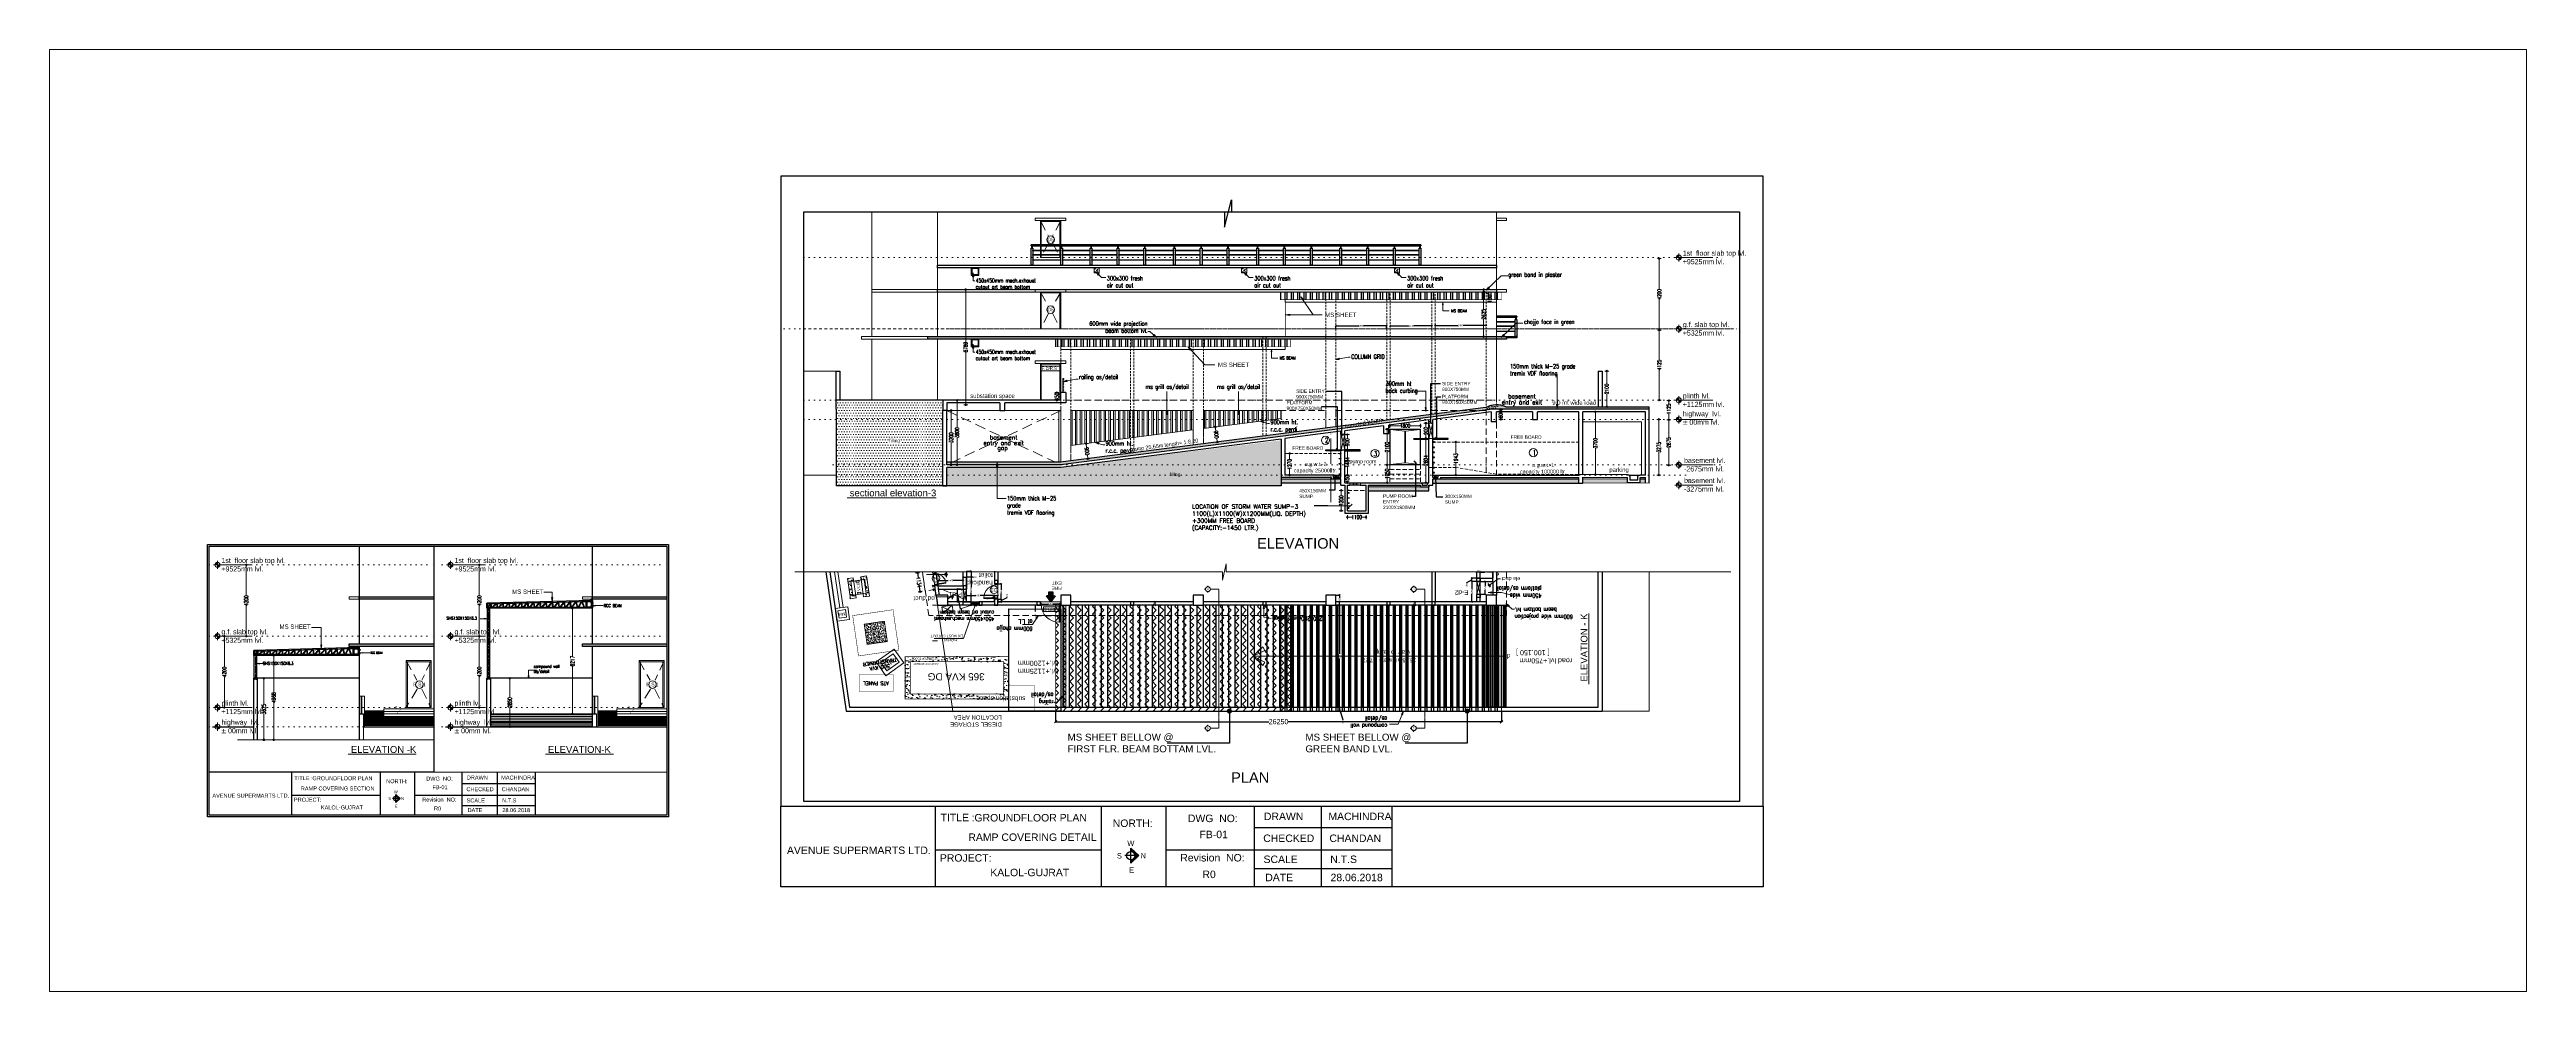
# Model space of a CAD drawing. Header units: inches. Extents: x 148614 to 294443, y 4730 to 138360.
# Drawn here: x 148614 to 294443, y 4730 to 60177 of the extents above; entities that cross this region are included whole.
import ezdxf
from ezdxf.enums import TextEntityAlignment as Align

# ---------------------------------------------------------------- set-up
doc = ezdxf.new("R2010")
doc.units = ezdxf.units.IN
doc.header["$MEASUREMENT"] = 0
for name, pattern in [('( Hidden )', [0.375, 0.25, -0.125]), ('1', [0]), ('CENTER', [2, 1.25, -0.25, 0.25, -0.25]), ('CENTER2', [1.125, 0.75, -0.125, 0.125, -0.125]), ('DASHED', [0.75, 0.5, -0.25]), ('DASHED2', [0.375, 0.25, -0.125]), ('DOT2', [0.125, 0, -0.125]), ('HIDDEN', [0.375, 0.25, -0.125]), ('HIDDEN2', [0.1875, 0.125, -0.0625])]:
    doc.linetypes.add(name, pattern=pattern)
doc.layers.get('DEFPOINTS').update_dxf_attribs({"color": 40, "lineweight": 15})
for name, color, linetype, lineweight in [('00_after bu', 7, 'Continuous', 13), ('00_electrical', 7, 'Continuous', 13), ('75 mm floring', 252, 'Continuous', 15), ('BEAM IN MS', 32, 'Continuous', 15), ('Bolts aa', 251, 'Continuous', 9), ('box', 220, 'Continuous', 13), ('BUILDING  LINE', 46, 'Continuous', 0), ('center line', 104, 'CENTER2', 15), ('Column', 32, 'Continuous', 30), ('description text', 34, 'Continuous', 15), ('DIAMENSION', 122, 'Continuous', 15), ('dim inside', 5, 'Continuous', 15), ('door window text', 242, 'Continuous', 13), ('DOORS', 44, 'Continuous', 13), ('dotted beams slab', 1, 'HIDDEN', 15), ('dotted gen.& dotted windows', 252, 'HIDDEN2', 15), ('fabr ele', 235, 'Continuous', 15), ('furniture', 252, '1', 15), ('hatch-1', 253, 'Continuous', 13), ('level text', 34, 'Continuous', 13), ('Lvl.', 34, 'Continuous', 13), ('MEP INPUT', 3, 'Continuous', 0), ('MEP INPUTS', 7, 'Continuous', 15), ('mullion', 6, 'Continuous', 30), ('PL-PLAT FOARM', 201, 'Continuous', 15), ('PL-Text', 7, 'Continuous', 15), ('PL_M.H Cover', 7, 'Continuous', 15), ('PL_Rungs', 40, 'Continuous', 13), ('PL_TEXT', 7, 'Continuous', 13), ('PL_U.G.TANK', 32, 'Continuous', 13), ('r.c.c', 1, 'Continuous', 30), ('refrence', 5, 'DOT2', 15), ('REMARKS', 170, 'Continuous', 13), ('room text', 7, 'Continuous', 13), ('Rungs', 40, 'Continuous', 13), ('SDA_BK HATCH', 8, 'Continuous', 9), ('SDA_DIM', 8, 'Continuous', 0), ('STR', 32, 'Continuous', 25), ('SUBSTATION', 3, 'HIDDEN', 0), ('symboles', 7, 'Continuous', 0), ('text', 7, 'Continuous', 15), ('TRANSMER', 3, 'Continuous', 0), ('wall', 7, 'Continuous', 30), ('wall cut', 7, 'Continuous', 30), ('wall ele', 7, 'Continuous', 15), ('windows', 34, 'Continuous', 15)]:
    doc.layers.add(name, color=color, linetype=linetype, lineweight=lineweight)
for name, color, linetype in [('1-reducer', 2, 'Continuous'), ('aapl text', 1, 'Continuous'), ('ALL TEXT', 7, 'Continuous'), ('BOR', 3, 'Continuous'), ('DEVELOPER', 10, 'Continuous'), ('DIM', 7, 'Continuous'), ('DIM 02 DMART', 8, 'Continuous'), ('EQ', 1, 'Continuous'), ('GRATING', 42, 'Continuous'), ('LAYOUT', 5, 'Continuous'), ('riser', 7, 'Continuous'), ('S-GRIDE LINE', 8, 'CENTER'), ('S-STEEL MEMBER', 2, 'Continuous'), ('S-TEXT-1', 4, 'Continuous'), ('SDA_RAILING', 8, 'FENCELINE1'), ('SDA_TEXT', 21, 'Continuous'), ('title', 7, 'Continuous')]:
    doc.layers.add(name, color=color, linetype=linetype)
doc.styles.add('1PT2', font='simplex.shx', dxfattribs={"width": 0.65, "height": 0.078125})
doc.styles.add('AR', font='arial.ttf')
doc.styles.add('ARIAL', font='arial.ttf')
doc.styles.add('ARIAL-N', font='ARIALN.TTF')
doc.styles.add('Bibek-RS', font='simplex.shx', dxfattribs={"width": 0.9})
doc.styles.add('dim center', font='arial.ttf', dxfattribs={"height": 250})
doc.styles.add('dim detail', font='simplex.shx', dxfattribs={"width": 0.65})
doc.styles.add('dim inside', font='simplex.shx', dxfattribs={"width": 0.7, "height": 100})
doc.styles.add('level text', font='ARIALN.TTF', dxfattribs={"height": 150})
doc.styles.add('nice', font='isocp2.shx')
doc.styles.add('opning tag', font='ARIALN.TTF', dxfattribs={"height": 175})
doc.styles.add('Romans', font='simplex.shx')
doc.styles.add('ROMANT', font='arial.ttf')
doc.styles.add('room text', font='arial.ttf', dxfattribs={"height": 150})
doc.styles.add('SDA-TITLE', font='arial.ttf', dxfattribs={"height": 100})
doc.styles.get("Standard").update_dxf_attribs({"font": 'arial.ttf'})
doc.styles.add('UNIQUE', font='times.ttf', dxfattribs={"height": 0.16})
doc.linetypes.add('FENCELINE1', pattern='A,0.25,-0.1,[133,ltypeshp.shx,S=0.1,R=0,X=-0.1,Y=0],-0.1,1', length=1.45)
doc.dimstyles.new('dim inside', dxfattribs={"dimtxt": 225, "dimasz": 180, "dimexe": 0, "dimexo": 0, "dimgap": 10, "dimtad": 0, "dimdec": 0, "dimzin": 0, "dimdsep": 46, "dimtxsty": 'dim detail', "dimblk": 'SMALL', "dimcen": 0.09, "dimse1": 1, "dimse2": 1, "dimclrd": 256, "dimclrt": 256, "dimadec": 0, "dimazin": 0, "dimtfac": 1, "dimtdec": 0, "dimtofl": 0, "dimtmove": 1, "dimatfit": 3, "dimldrblk": 'SMALL', "dimfxl": 1, "dimtolj": 1, "dimtzin": 0, "dimlwd": -1, "dimarcsym": 2})
doc.dimstyles.new('Dmart', dxfattribs={"dimtxt": 100, "dimasz": 75, "dimexe": 0.0625, "dimexo": 0.0625, "dimgap": 0.09, "dimtad": 0, "dimdec": 0, "dimzin": 0, "dimdsep": 46, "dimtxsty": 'ARIAL', "dimblk": 'OBLIQUE', "dimcen": 0.09, "dimclrt": 252, "dimadec": 0, "dimazin": 0, "dimtfac": 1, "dimtdec": 0, "dimtofl": 0, "dimtmove": 1, "dimatfit": 3, "dimldrblk": 'OBLIQUE', "dimfxl": 1, "dimtolj": 1, "dimtzin": 0, "dimarcsym": 0})
doc.dimstyles.new('PHE -2', dxfattribs={"dimtxt": 200, "dimasz": 250, "dimexe": 150, "dimexo": 75, "dimgap": 50, "dimtad": 1, "dimdec": 0, "dimzin": 0, "dimdsep": 46, "dimtxsty": 'Bibek-RS', "dimblk": 'OBLIQUE', "dimcen": 0.09, "dimdle": 150, "dimclrd": 256, "dimclre": 256, "dimclrt": 256, "dimadec": 0, "dimazin": 0, "dimtfac": 1, "dimtdec": 0, "dimtofl": 0, "dimtmove": 0, "dimatfit": 3, "dimldrblk": 'OBLIQUE', "dimfxl": 1, "dimtolj": 1, "dimtzin": 0, "dimarcsym": 0})
pattern_1 = [(140, (273.9334, -230.8906), (0.03187817, 0.36436934), [0.0381, -0.4191]), (85, (273.9334, -230.8906), (-0.3821137, -0.07048684), [0.03048, -0.33528117]), (190.45144, (273.93605, -230.86024), (-0.3502355, 0.2938825), [0.03238, -0.3561805]), (136.1842, (273.8318, -230.8906), (0.08408466, 0.5421581), [0.05715, -0.62865]), (186.63556, (273.8388, -230.8454), (-0.49485225, 0.4748083), [0.04857005, -0.5342712]), (81.18415, (273.8318, -230.8906), (-0.49485225, 0.4748083), [0.0457199, -0.5029195]), (111, (273.8572, -230.8398), (0.2045304, 0.30322878), [0.0381, -0.4191]), (56, (273.8572, -230.8398), (-0.36837593, 0.12360406), [0.03048, -0.33528]), (161.45145, (273.87424, -230.81454), (-0.16384554, 0.42683284), [0.03238, -0.35617988]), (127.5, (273.9334, -230.8906), (-0.16911008, 0.006177207), [0, -0.331216, 0, -0.34036, 0, -0.33655]), (97.5, (273.9334, -230.8906), (-0.20036115, 0.133639325), [0, -0.194056, 0, -0.323596, 0, -0.12827]), (57.5, (273.9334, -231.00389), (0.01145749, 0.27118119), [0, -0.127, 0, -0.39624, 0, -0.52578]), (47.5, (273.9334, -231.0547), (-0.05085298, 0.29625836), [0, -0.1651, 0, -0.263144, 0, -0.37338])]
pattern_2 = [(270, (539480.3, 37930.3), (375, -9e-14), []), (270, (539355.3, 37805.3), (375, -9e-14), [])]
pattern_3 = [(0, (-2359365.8, 3178764.65), (78.125, 156.25), [0, -156.25])]
pattern_4 = [(50, (-2359365.8, 3178764.65), (107.5890274, -9.4128202), [11.25, -123.75]), (355, (-2359365.8, 3178764.65), (-20.8127, 112.82882), [9, -99]), (100.4514445, (-2359356.84, 3178763.87), (86.776327, 103.4159986), [9.5610288, -105.1713168]), (46.1842, (-2359365.8, 3178794.65), (160.0861996, -24.827892), [16.875, -185.625]), (96.6356355, (-2359352.46, 3178792.58), (140.199292, 146.11779), [14.341551, -157.757064]), (351.184164, (-2359365.8, 3178794.65), (140.199292, 146.11779), [13.5, -148.5]), (21, (-2359350.8, 3178787.15), (89.5360578, -60.3928336), [11.25, -123.75]), (326, (-2359350.8, 3178787.15), (36.4972998, 108.7725068), [9, -99]), (71.4514447, (-2359343.34, 3178782.12), (126.0333565, 48.379673), [9.5610285, -105.1713168]), (37.5, (-2359365.804, 3178764.654), (1.8239783, 49.93407807), [0, -97.8, 0, -100.5, 0, -99.375]), (7.5, (-2359365.804, 3178764.654), (39.4604306, 59.1617568), [0, -57.3, 0, -95.55, 0, -37.875]), (327.5, (-2359399.254, 3178764.654), (80.07336543, -3.38323076), [0, -37.5, 0, -117, 0, -155.25]), (317.5, (-2359414.254, 3178764.654), (87.4779254, 15.0157473), [0, -48.75, 0, -77.7, 0, -110.25])]

# ---------------------------------------------------------------- blocks, each defined once
blk = doc.blocks.new('lvl sign')
at = {"layer": 'level text'}
for p, q in [((-160, 0), (160, 0)), ((0, -160), (0, 160)), ((0, 0), (1350, 0))]:
    blk.add_line(p, q, dxfattribs=at)
at = {"layer": 'level text', "const_width": 100}
for points in [[(0, 50, 0.414214), (-50, 0, 1)], [(0, -50, 0.414214), (50, 0, 1)]]:
    blk.add_lwpolyline(points, format="xyb", dxfattribs=at)
at = {"layer": 'level text'}
blk.add_circle((0, 0), 100, dxfattribs=at)
blk = doc.blocks.new('_Small')
at = {"color": 0, "linetype": 'ByBlock', "lineweight": -2}
blk.add_line((0, 0.65), (0, -0.65), dxfattribs=at)
blk.add_circle((0, 0), 0.25, dxfattribs=at)
blk = doc.blocks.new('*D324')
at = {"layer": 'DEFPOINTS', "color": 0}
for p in [(241543, 43667), (243390, 43667), (241543, 39542)]:
    blk.add_point(p, dxfattribs=at)
at = {"layer": 'dim inside', "linetype": 'ByBlock'}
for p, q in [((243390, 43667), (243390, 41872)), ((243390, 39542), (243390, 41337))]:
    blk.add_line(p, q, dxfattribs=at)
at = {"layer": 'dim inside', "xscale": 180, "yscale": 180, "zscale": 180}
for p, rotation in [((243390, 43667), 90), ((243390, 39542), 270)]:
    blk.add_blockref('_Small', p, dxfattribs=dict(at, rotation=rotation))
at = {"layer": 'dim inside', "insert": (243390, 41605), "char_height": 225, "attachment_point": 5, "rotation": 90, "style": 'dim detail'}
blk.add_mtext('\\A1;4125', dxfattribs=at)
blk = doc.blocks.new('*D325')
at = {"layer": 'DEFPOINTS', "color": 0}
for p in [(241543, 47867), (243390, 47867), (241543, 43667)]:
    blk.add_point(p, dxfattribs=at)
at = {"layer": 'dim inside', "linetype": 'ByBlock'}
for p, q in [((243390, 47867), (243390, 46035)), ((243390, 43667), (243390, 45500))]:
    blk.add_line(p, q, dxfattribs=at)
at = {"layer": 'dim inside', "xscale": 180, "yscale": 180, "zscale": 180}
for p, rotation in [((243390, 47867), 90), ((243390, 43667), 270)]:
    blk.add_blockref('_Small', p, dxfattribs=dict(at, rotation=rotation))
at = {"layer": 'dim inside', "insert": (243390, 45767), "char_height": 225, "attachment_point": 5, "rotation": 90, "style": 'dim detail'}
blk.add_mtext('\\A1;4200', dxfattribs=at)
blk = doc.blocks.new('*D326')
at = {"layer": 'DEFPOINTS', "color": 0}
for p in [(242846, 39508), (242846, 38383), (243945, 38383)]:
    blk.add_point(p, dxfattribs=at)
at = {"layer": 'dim inside', "linetype": 'ByBlock'}
for p, q in [((243945, 39508), (243945, 39275)), ((243945, 38383), (243945, 38760))]:
    blk.add_line(p, q, dxfattribs=at)
at = {"layer": 'dim inside', "xscale": 180, "yscale": 180, "zscale": 180}
for p, rotation in [((243945, 39508), 90), ((243945, 38383), 270)]:
    blk.add_blockref('_Small', p, dxfattribs=dict(at, rotation=rotation))
at = {"layer": 'dim inside', "insert": (243945, 39018), "char_height": 225, "attachment_point": 5, "rotation": 90, "style": 'dim detail'}
blk.add_mtext('\\A1;1125', dxfattribs=at)
blk = doc.blocks.new('*D327')
at = {"layer": 'DEFPOINTS', "color": 0}
for p in [(241171, 38383), (241171, 35708), (243945, 35708)]:
    blk.add_point(p, dxfattribs=at)
at = {"layer": 'dim inside', "linetype": 'ByBlock'}
for p, q in [((243945, 38383), (243945, 37313)), ((243945, 35708), (243945, 36778))]:
    blk.add_line(p, q, dxfattribs=at)
at = {"layer": 'dim inside', "xscale": 180, "yscale": 180, "zscale": 180}
for p, rotation in [((243945, 38383), 90), ((243945, 35708), 270)]:
    blk.add_blockref('_Small', p, dxfattribs=dict(at, rotation=rotation))
at = {"layer": 'dim inside', "insert": (243945, 37045), "char_height": 225, "attachment_point": 5, "rotation": 90, "style": 'dim detail'}
blk.add_mtext('\\A1;2675', dxfattribs=at)
blk = doc.blocks.new('*D321')
at = {"layer": 'DEFPOINTS', "color": 0}
for p in [(242797, 38404), (242797, 35129), (243357, 35129)]:
    blk.add_point(p, dxfattribs=at)
at = {"layer": 'dim inside', "linetype": 'ByBlock'}
for p, q in [((243357, 38404), (243357, 37034)), ((243357, 35129), (243357, 36499))]:
    blk.add_line(p, q, dxfattribs=at)
at = {"layer": 'dim inside', "xscale": 180, "yscale": 180, "zscale": 180}
for p, rotation in [((243357, 38404), 90), ((243357, 35129), 270)]:
    blk.add_blockref('_Small', p, dxfattribs=dict(at, rotation=rotation))
at = {"layer": 'dim inside', "insert": (243357, 36767), "char_height": 225, "attachment_point": 5, "rotation": 90, "style": 'dim detail'}
blk.add_mtext('\\A1;3275', dxfattribs=at)
blk = doc.blocks.new('opning tag')
at = {"layer": 'door window text', "linetype": 'Continuous'}
blk.add_circle((0, 0), 132, dxfattribs=at)
at = {"layer": 'door window text', "style": 'opning tag'}
blk.add_attdef('D1', text='', height=125, dxfattribs=at).set_placement((0, -58), align=Align.CENTER)
blk = doc.blocks.new('*D322')
at = {"layer": 'DEFPOINTS', "color": 0}
for p in [(232838, 45904), (232838, 43279), (233044, 43279)]:
    blk.add_point(p, dxfattribs=at)
at = {"layer": 'REMARKS'}
for p, q in [((233044, 45904), (233044, 44859)), ((233044, 43279), (233044, 44324))]:
    blk.add_line(p, q, dxfattribs=at)
at = {"layer": 'REMARKS', "xscale": 180, "yscale": 180, "zscale": 180}
for p, rotation in [((233044, 45904), 90), ((233044, 43279), 270)]:
    blk.add_blockref('_Small', p, dxfattribs=dict(at, rotation=rotation))
at = {"layer": 'REMARKS', "insert": (233044, 44592), "char_height": 225, "attachment_point": 5, "rotation": 90, "style": 'dim detail'}
blk.add_mtext('\\A1;2625', dxfattribs=at)
blk = doc.blocks.new('*D323')
at = {"layer": 'DEFPOINTS', "color": 0}
for p in [(232640, 46054), (232640, 45904), (233044, 46054)]:
    blk.add_point(p, dxfattribs=at)
at = {"layer": 'REMARKS'}
for p, q in [((233044, 45904), (233044, 46054)), ((233044, 45979), (233397, 45726)), ((233397, 45726), (233397, 45706))]:
    blk.add_line(p, q, dxfattribs=at)
at = {"layer": 'REMARKS', "xscale": 180, "yscale": 180, "zscale": 180}
for p, rotation in [((233044, 46054), 90), ((233044, 45904), 270)]:
    blk.add_blockref('_Small', p, dxfattribs=dict(at, rotation=rotation))
at = {"layer": 'REMARKS', "insert": (233397, 45518), "char_height": 225, "attachment_point": 5, "rotation": 90, "style": 'dim detail'}
blk.add_mtext('\\A1;150', dxfattribs=at)
blk = doc.blocks.new('*D328')
at = {"layer": 'DEFPOINTS', "color": 0}
for p in [(200872, 46054), (202552, 46054), (233815, 39265)]:
    blk.add_point(p, dxfattribs=at)
at = {"layer": 'REMARKS'}
for p, q in [((202552, 46054), (202552, 42920)), ((202552, 39265), (202552, 42399))]:
    blk.add_line(p, q, dxfattribs=at)
at = {"layer": 'REMARKS', "xscale": 180, "yscale": 180, "zscale": 180}
for p, rotation in [((202552, 46054), 90), ((202552, 39265), 270)]:
    blk.add_blockref('_Small', p, dxfattribs=dict(at, rotation=rotation))
at = {"layer": 'REMARKS', "insert": (202552, 42660), "char_height": 225, "attachment_point": 5, "rotation": 90, "style": 'dim detail'}
blk.add_mtext('\\A1;6789', dxfattribs=at)
blk = doc.blocks.new('*U13')
at = {"layer": 'DOORS'}
for points in [[(50, 57.5), (50, -57.5), (0, -57.5), (0, 57.5)], [(50, 0), (50, 615), (85, 615), (85, 0)], [(750, 57.5), (750, -57.5), (700, -57.5), (700, 57.5)]]:
    blk.add_lwpolyline(points, close=True, dxfattribs=at)
blk.add_arc((85, 0), 615, 0, 90, dxfattribs=at)
blk = doc.blocks.new('*U14')
at = {"layer": 'DOORS'}
for points in [[(50, 57.5), (50, -57.5), (0, -57.5), (0, 57.5)], [(50, 0), (50, 765), (85, 765), (85, 0)], [(900, 57.5), (900, -57.5), (850, -57.5), (850, 57.5)]]:
    blk.add_lwpolyline(points, close=True, dxfattribs=at)
blk.add_arc((85, 0), 765, 0, 90, dxfattribs=at)
blk = doc.blocks.new('_Oblique')
at = {"color": 0, "linetype": 'ByBlock', "lineweight": -2}
blk.add_line((-0.5, -0.5), (0.5, 0.5), dxfattribs=at)
blk = doc.blocks.new('*D329')
at = {"layer": 'DEFPOINTS', "color": 0}
for p in [(233597, 29405), (232847, 28867), (233597, 28867)]:
    blk.add_point(p, dxfattribs=at)
at = {"layer": 'DIM 02 DMART', "color": 0, "lineweight": -2}
for p, q in [((232847, 28867), (232847, 29405)), ((232847, 29405), (233112, 29405)), ((233597, 29405), (233332, 29405)), ((233597, 28867), (233597, 29405))]:
    blk.add_line(p, q, dxfattribs=at)
at = {"layer": 'DIM 02 DMART', "color": 0, "lineweight": -2, "xscale": 75, "yscale": 75, "zscale": 75, "rotation": 180}
blk.add_blockref('_Oblique', (232847, 29405), dxfattribs=at)
at = {"layer": 'DIM 02 DMART', "color": 0, "lineweight": -2, "xscale": 75, "yscale": 75, "zscale": 75}
blk.add_blockref('_Oblique', (233597, 29405), dxfattribs=at)
at = {"layer": 'DIM 02 DMART', "color": 252, "insert": (233222, 29405), "char_height": 100, "attachment_point": 5, "style": 'ARIAL'}
blk.add_mtext('\\A1;750', dxfattribs=at)
blk = doc.blocks.new('*D330')
at = {"layer": 'DEFPOINTS', "color": 0}
for p in [(232647, 29405), (232647, 29067), (232847, 28867)]:
    blk.add_point(p, dxfattribs=at)
at = {"layer": 'DIM 02 DMART', "color": 0, "lineweight": -2}
for p, q in [((232647, 29067), (232647, 29405)), ((232847, 29405), (232647, 29405)), ((232847, 28867), (232847, 29405))]:
    blk.add_line(p, q, dxfattribs=at)
at = {"layer": 'DIM 02 DMART', "color": 0, "lineweight": -2, "xscale": 75, "yscale": 75, "zscale": 75, "rotation": 180}
blk.add_blockref('_Oblique', (232647, 29405), dxfattribs=at)
at = {"layer": 'DIM 02 DMART', "color": 0, "lineweight": -2, "xscale": 75, "yscale": 75, "zscale": 75}
blk.add_blockref('_Oblique', (232847, 29405), dxfattribs=at)
at = {"layer": 'DIM 02 DMART', "color": 252, "insert": (232770, 29480), "char_height": 100, "attachment_point": 5, "style": 'ARIAL'}
blk.add_mtext('\\A1;200', dxfattribs=at)
blk = doc.blocks.new('*D331')
at = {"layer": 'DEFPOINTS', "color": 0}
for p in [(232350, 28867), (232847, 28867), (232847, 27667)]:
    blk.add_point(p, dxfattribs=at)
at = {"layer": 'DIM 02 DMART', "color": 0, "lineweight": -2}
for p, q in [((232847, 28867), (232350, 28867)), ((232350, 28867), (232350, 28412)), ((232350, 27667), (232350, 28123)), ((232847, 27667), (232350, 27667))]:
    blk.add_line(p, q, dxfattribs=at)
at = {"layer": 'DIM 02 DMART', "color": 0, "lineweight": -2, "xscale": 75, "yscale": 75, "zscale": 75}
for p, rotation in [((232350, 28867), 90), ((232350, 27667), 270)]:
    blk.add_blockref('_Oblique', p, dxfattribs=dict(at, rotation=rotation))
at = {"layer": 'DIM 02 DMART', "color": 252, "insert": (232350, 28267), "char_height": 100, "attachment_point": 5, "rotation": 90, "style": 'ARIAL'}
blk.add_mtext('\\A1;1200', dxfattribs=at)
blk = doc.blocks.new('*D332')
at = {"layer": 'DEFPOINTS', "color": 0}
for p in [(232350, 29067), (232847, 29067), (232847, 28867)]:
    blk.add_point(p, dxfattribs=at)
at = {"layer": 'DIM 02 DMART', "color": 0, "lineweight": -2}
for p, q in [((232350, 28967), (232034, 28788)), ((232034, 28788), (232034, 28788)), ((232847, 29067), (232350, 29067)), ((232350, 28867), (232350, 29067)), ((232847, 28867), (232350, 28867))]:
    blk.add_line(p, q, dxfattribs=at)
at = {"layer": 'DIM 02 DMART', "color": 0, "lineweight": -2, "xscale": 75, "yscale": 75, "zscale": 75}
for p, rotation in [((232350, 29067), 90), ((232350, 28867), 270)]:
    blk.add_blockref('_Oblique', p, dxfattribs=dict(at, rotation=rotation))
at = {"layer": 'DIM 02 DMART', "color": 252, "insert": (232034, 28677), "char_height": 100, "attachment_point": 5, "rotation": 90, "style": 'ARIAL'}
blk.add_mtext('\\A1;200', dxfattribs=at)
blk = doc.blocks.new('*D338')
at = {"layer": 'DEFPOINTS', "color": 0}
for p in [(224347, 28067), (224347, 27467), (224565, 27467)]:
    blk.add_point(p, dxfattribs=at)
at = {"layer": 'DIM 02 DMART', "color": 0, "lineweight": -2}
for p, q in [((224347, 28067), (224565, 28067)), ((224565, 28067), (224565, 27878)), ((224347, 27467), (224565, 27467)), ((224565, 27467), (224565, 27657))]:
    blk.add_line(p, q, dxfattribs=at)
at = {"layer": 'DIM 02 DMART', "color": 0, "lineweight": -2, "xscale": 75, "yscale": 75, "zscale": 75}
for p, rotation in [((224565, 28067), 90), ((224565, 27467), 270)]:
    blk.add_blockref('_Oblique', p, dxfattribs=dict(at, rotation=rotation))
at = {"layer": 'DIM 02 DMART', "color": 252, "insert": (224565, 27767), "char_height": 100, "attachment_point": 5, "rotation": 90, "style": 'ARIAL'}
blk.add_mtext('\\A1;600', dxfattribs=at)
blk = doc.blocks.new('*D339')
at = {"layer": 'DEFPOINTS', "color": 0}
for p in [(224347, 27467), (224047, 21467), (224565, 21467)]:
    blk.add_point(p, dxfattribs=at)
at = {"layer": 'DIM 02 DMART', "color": 0, "lineweight": -2}
for p, q in [((224347, 27467), (224565, 27467)), ((224565, 27467), (224565, 24617)), ((224565, 21467), (224565, 24318)), ((224047, 21467), (224565, 21467))]:
    blk.add_line(p, q, dxfattribs=at)
at = {"layer": 'DIM 02 DMART', "color": 0, "lineweight": -2, "xscale": 75, "yscale": 75, "zscale": 75}
for p, rotation in [((224565, 27467), 90), ((224565, 21467), 270)]:
    blk.add_blockref('_Oblique', p, dxfattribs=dict(at, rotation=rotation))
at = {"layer": 'DIM 02 DMART', "color": 252, "insert": (224565, 24467), "char_height": 100, "attachment_point": 5, "rotation": 90, "style": 'ARIAL'}
blk.add_mtext('\\A1;6000', dxfattribs=at)
blk = doc.blocks.new('*D333')
at = {"layer": 'DEFPOINTS', "color": 0}
for p in [(224047, 21467), (224047, 21237), (224565, 21237)]:
    blk.add_point(p, dxfattribs=at)
at = {"layer": 'DIM 02 DMART', "color": 0, "lineweight": -2}
for p, q in [((224047, 21467), (224565, 21467)), ((224047, 21237), (224565, 21237)), ((224565, 21467), (224565, 21237)), ((224565, 21352), (224765, 20737)), ((224765, 20737), (224765, 20737))]:
    blk.add_line(p, q, dxfattribs=at)
at = {"layer": 'DIM 02 DMART', "color": 0, "lineweight": -2, "xscale": 75, "yscale": 75, "zscale": 75}
for p, rotation in [((224565, 21467), 90), ((224565, 21237), 270)]:
    blk.add_blockref('_Oblique', p, dxfattribs=dict(at, rotation=rotation))
at = {"layer": 'DIM 02 DMART', "color": 252, "insert": (224765, 20626), "char_height": 100, "attachment_point": 5, "rotation": 90, "style": 'ARIAL'}
blk.add_mtext('\\A1;230', dxfattribs=at)
blk = doc.blocks.new('*D340')
at = {"layer": 'DEFPOINTS', "color": 0}
for p in [(202596, 28032), (202596, 27667), (204246, 27667)]:
    blk.add_point(p, dxfattribs=at)
at = {"layer": 'DIM 02 DMART', "color": 0, "lineweight": -2}
for p, q in [((202596, 27667), (202596, 28032)), ((202596, 28032), (203123, 28032)), ((204246, 28032), (203412, 28032)), ((204246, 27667), (204246, 28032))]:
    blk.add_line(p, q, dxfattribs=at)
at = {"layer": 'DIM 02 DMART', "color": 0, "lineweight": -2, "xscale": 75, "yscale": 75, "zscale": 75, "rotation": 180}
blk.add_blockref('_Oblique', (202596, 28032), dxfattribs=at)
at = {"layer": 'DIM 02 DMART', "color": 0, "lineweight": -2, "xscale": 75, "yscale": 75, "zscale": 75}
blk.add_blockref('_Oblique', (204246, 28032), dxfattribs=at)
at = {"layer": 'DIM 02 DMART', "color": 252, "insert": (203268, 28032), "char_height": 100, "attachment_point": 5, "style": 'ARIAL'}
blk.add_mtext('\\A1;1650', dxfattribs=at)
blk = doc.blocks.new('*D341')
at = {"layer": 'DEFPOINTS', "color": 0}
for p in [(202596, 29467), (202882, 29467), (202596, 27667)]:
    blk.add_point(p, dxfattribs=at)
at = {"layer": 'DIM 02 DMART', "color": 0, "lineweight": -2}
for p, q in [((202596, 29467), (202882, 29467)), ((202882, 29467), (202882, 28507)), ((202882, 27667), (202882, 28218)), ((202596, 27667), (202882, 27667))]:
    blk.add_line(p, q, dxfattribs=at)
at = {"layer": 'DIM 02 DMART', "color": 0, "lineweight": -2, "xscale": 75, "yscale": 75, "zscale": 75}
for p, rotation in [((202882, 29467), 90), ((202882, 27667), 270)]:
    blk.add_blockref('_Oblique', p, dxfattribs=dict(at, rotation=rotation))
at = {"layer": 'DIM 02 DMART', "color": 252, "insert": (202882, 28363), "char_height": 100, "attachment_point": 5, "rotation": 90, "style": 'ARIAL'}
blk.add_mtext('\\A1;1800', dxfattribs=at)
blk = doc.blocks.new('*D334')
at = {"layer": 'DEFPOINTS', "color": 0}
for p in [(202066, 28417), (202275, 28417), (202275, 27667)]:
    blk.add_point(p, dxfattribs=at)
at = {"layer": 'DIM 02 DMART', "color": 0, "lineweight": -2}
for p, q in [((202275, 28417), (202066, 28417)), ((202066, 27667), (202066, 28417)), ((202066, 28042), (202219, 27255)), ((202275, 27667), (202066, 27667)), ((202219, 27255), (202219, 27255))]:
    blk.add_line(p, q, dxfattribs=at)
at = {"layer": 'DIM 02 DMART', "color": 0, "lineweight": -2, "xscale": 75, "yscale": 75, "zscale": 75}
for p, rotation in [((202066, 28417), 90), ((202066, 27667), 270)]:
    blk.add_blockref('_Oblique', p, dxfattribs=dict(at, rotation=rotation))
at = {"layer": 'DIM 02 DMART', "color": 252, "insert": (202219, 27145), "char_height": 100, "attachment_point": 5, "rotation": 90, "style": 'ARIAL'}
blk.add_mtext('\\A1;750', dxfattribs=at)
blk = doc.blocks.new('*D342')
at = {"layer": 'DEFPOINTS', "color": 0}
for p in [(200931, 28917), (200931, 28617), (202396, 28617)]:
    blk.add_point(p, dxfattribs=at)
at = {"layer": 'DIM 02 DMART', "color": 0, "lineweight": -2}
for p, q in [((200931, 28617), (200931, 28917)), ((200931, 28917), (201519, 28917)), ((202396, 28917), (201809, 28917)), ((202396, 28617), (202396, 28917))]:
    blk.add_line(p, q, dxfattribs=at)
at = {"layer": 'DIM 02 DMART', "color": 0, "lineweight": -2, "xscale": 75, "yscale": 75, "zscale": 75, "rotation": 180}
blk.add_blockref('_Oblique', (200931, 28917), dxfattribs=at)
at = {"layer": 'DIM 02 DMART', "color": 0, "lineweight": -2, "xscale": 75, "yscale": 75, "zscale": 75}
blk.add_blockref('_Oblique', (202396, 28917), dxfattribs=at)
at = {"layer": 'DIM 02 DMART', "color": 252, "insert": (201664, 28917), "char_height": 100, "attachment_point": 5, "style": 'ARIAL'}
blk.add_mtext('\\A1;1465', dxfattribs=at)
blk = doc.blocks.new('*D343')
at = {"layer": 'DEFPOINTS', "color": 0}
for p in [(204446, 27817), (204446, 27667), (204636, 27667)]:
    blk.add_point(p, dxfattribs=at)
at = {"layer": 'DIM 02 DMART', "color": 0, "lineweight": -2}
for p, q in [((204446, 27817), (204636, 27817)), ((204636, 27742), (204995, 27917)), ((204636, 27817), (204636, 27667)), ((204995, 27917), (204995, 27917)), ((204446, 27667), (204636, 27667))]:
    blk.add_line(p, q, dxfattribs=at)
at = {"layer": 'DIM 02 DMART', "color": 0, "lineweight": -2, "xscale": 75, "yscale": 75, "zscale": 75}
for p, rotation in [((204636, 27817), 90), ((204636, 27667), 270)]:
    blk.add_blockref('_Oblique', p, dxfattribs=dict(at, rotation=rotation))
at = {"layer": 'DIM 02 DMART', "color": 252, "insert": (204995, 28023), "char_height": 100, "attachment_point": 5, "rotation": 90, "style": 'ARIAL'}
blk.add_mtext('\\A1;150', dxfattribs=at)
blk = doc.blocks.new('*D344')
at = {"layer": 'DEFPOINTS', "color": 0}
for p in [(204446, 28717), (204446, 27817), (204636, 28717)]:
    blk.add_point(p, dxfattribs=at)
at = {"layer": 'DIM 02 DMART', "color": 0, "lineweight": -2}
for p, q in [((204446, 28717), (204636, 28717)), ((204446, 27817), (204636, 27817)), ((204636, 28717), (204636, 28378)), ((204636, 27817), (204636, 28157))]:
    blk.add_line(p, q, dxfattribs=at)
at = {"layer": 'DIM 02 DMART', "color": 0, "lineweight": -2, "xscale": 75, "yscale": 75, "zscale": 75}
for p, rotation in [((204636, 28717), 90), ((204636, 27817), 270)]:
    blk.add_blockref('_Oblique', p, dxfattribs=dict(at, rotation=rotation))
at = {"layer": 'DIM 02 DMART', "color": 252, "insert": (204636, 28267), "char_height": 100, "attachment_point": 5, "rotation": 90, "style": 'ARIAL'}
blk.add_mtext('\\A1;900', dxfattribs=at)
blk = doc.blocks.new('*D345')
at = {"layer": 'DEFPOINTS', "color": 0}
for p in [(229021, 27667), (229997, 27667), (229997, 27467)]:
    blk.add_point(p, dxfattribs=at)
at = {"layer": 'DIM 02 DMART', "color": 0, "lineweight": -2}
for p, q in [((229997, 27667), (229021, 27667)), ((229021, 27467), (229021, 27667)), ((229997, 27467), (229021, 27467))]:
    blk.add_line(p, q, dxfattribs=at)
at = {"layer": 'DIM 02 DMART', "color": 0, "lineweight": -2, "xscale": 75, "yscale": 75, "zscale": 75}
for p, rotation in [((229021, 27667), 90), ((229021, 27467), 270)]:
    blk.add_blockref('_Oblique', p, dxfattribs=dict(at, rotation=rotation))
at = {"layer": 'DIM 02 DMART', "color": 252, "insert": (228946, 27590), "char_height": 100, "attachment_point": 5, "rotation": 90, "style": 'ARIAL'}
blk.add_mtext('\\A1;200', dxfattribs=at)
blk = doc.blocks.new('*D346')
at = {"layer": 'DEFPOINTS', "color": 0}
for p in [(204246, 27817), (204446, 28032), (204446, 27817)]:
    blk.add_point(p, dxfattribs=at)
at = {"layer": 'DIM 02 DMART', "color": 0, "lineweight": -2}
for p, q in [((204007, 27867), (204006, 27867)), ((204346, 28032), (204007, 27867)), ((204246, 27817), (204246, 28032)), ((204246, 28032), (204446, 28032)), ((204446, 27817), (204446, 28032))]:
    blk.add_line(p, q, dxfattribs=at)
at = {"layer": 'DIM 02 DMART', "color": 0, "lineweight": -2, "xscale": 75, "yscale": 75, "zscale": 75, "rotation": 180}
blk.add_blockref('_Oblique', (204246, 28032), dxfattribs=at)
at = {"layer": 'DIM 02 DMART', "color": 0, "lineweight": -2, "xscale": 75, "yscale": 75, "zscale": 75}
blk.add_blockref('_Oblique', (204446, 28032), dxfattribs=at)
at = {"layer": 'DIM 02 DMART', "color": 252, "insert": (203895, 27867), "char_height": 100, "attachment_point": 5, "style": 'ARIAL'}
blk.add_mtext('\\A1;200', dxfattribs=at)
blk = doc.blocks.new('*D335')
at = {"layer": 'DEFPOINTS', "color": 0}
for p in [(202396, 28810), (202596, 29123), (202596, 28617)]:
    blk.add_point(p, dxfattribs=at)
at = {"layer": 'DIM 02 DMART', "color": 0, "lineweight": -2}
for p, q in [((202396, 28810), (202396, 29123)), ((202396, 29123), (202596, 29123)), ((202596, 28617), (202596, 29123)), ((202986, 29123), (202596, 29123))]:
    blk.add_line(p, q, dxfattribs=at)
at = {"layer": 'DIM 02 DMART', "color": 0, "lineweight": -2, "xscale": 75, "yscale": 75, "zscale": 75, "rotation": 180}
blk.add_blockref('_Oblique', (202396, 29123), dxfattribs=at)
at = {"layer": 'DIM 02 DMART', "color": 0, "lineweight": -2, "xscale": 75, "yscale": 75, "zscale": 75}
blk.add_blockref('_Oblique', (202596, 29123), dxfattribs=at)
at = {"layer": 'DIM 02 DMART', "color": 252, "insert": (203097, 29123), "char_height": 100, "attachment_point": 5, "style": 'ARIAL'}
blk.add_mtext('\\A1;200', dxfattribs=at)
blk = doc.blocks.new('*D336')
at = {"layer": 'DEFPOINTS', "color": 0}
for p in [(213704, 27667), (214680, 27667), (214680, 27467)]:
    blk.add_point(p, dxfattribs=at)
at = {"layer": 'DIM 02 DMART', "color": 0, "lineweight": -2}
for p, q in [((214680, 27667), (213704, 27667)), ((213704, 27467), (213704, 27667)), ((214680, 27467), (213704, 27467))]:
    blk.add_line(p, q, dxfattribs=at)
at = {"layer": 'DIM 02 DMART', "color": 0, "lineweight": -2, "xscale": 75, "yscale": 75, "zscale": 75}
for p, rotation in [((213704, 27667), 90), ((213704, 27467), 270)]:
    blk.add_blockref('_Oblique', p, dxfattribs=dict(at, rotation=rotation))
at = {"layer": 'DIM 02 DMART', "color": 252, "insert": (213629, 27590), "char_height": 100, "attachment_point": 5, "rotation": 90, "style": 'ARIAL'}
blk.add_mtext('\\A1;200', dxfattribs=at)
blk = doc.blocks.new('*U26')
at = {"layer": 'wall ele'}
for points in [[(1859, 100), (1409, 100)], [(1409, -100), (1859, -100)]]:
    blk.add_lwpolyline(points, dxfattribs=at)
at = {"layer": 'windows', "lineweight": 30}
for points in [[(1409, -58), (1459, -58), (1459, 58), (1409, 58)], [(1809, -58), (1859, -58), (1859, 58), (1809, 58)]]:
    blk.add_lwpolyline(points, close=True, dxfattribs=at)
at = {"layer": 'windows'}
for points in [[(1459, 58), (1809, 58), (1809, -58), (1459, -58)], [(1459, -18), (1809, -18), (1809, 18), (1459, 18)]]:
    blk.add_lwpolyline(points, close=True, dxfattribs=at)
blk = doc.blocks.new('fe')
h = blk.add_hatch(color=1)
h.set_gradient(color1=(255, 0, 0), rotation=180, tint=1, name='INVCYLINDER')
h.paths.add_polyline_path([(58.22, -45.38), (58.59, -45.88), (58.39, -45.88), (58.39, -46.22), (58.05, -46.22), (58.05, -45.88), (57.85, -45.88)])
at = {"color": 0, "linetype": 'Continuous', "elevation": 295.37}
blk.add_lwpolyline([(58.22, -45.38), (58.59, -45.88), (58.39, -45.88), (58.39, -46.22), (58.05, -46.22), (58.05, -45.88), (57.85, -45.88)], close=True, dxfattribs=at)
at = {"layer": 'wall'}
blk.add_line((58.39, -45.88, 295.37), (58.59, -45.88, 295.37), dxfattribs=at)
blk = doc.blocks.new('*D347')
at = {"layer": 'DEFPOINTS', "color": 0}
for p in [(206948, 27667), (206948, 27535), (208147, 27667)]:
    blk.add_point(p, dxfattribs=at)
at = {"layer": 'DIM 02 DMART', "color": 0, "lineweight": -2}
for p, q in [((206948, 27667), (206948, 27535)), ((206948, 27535), (207403, 27535)), ((208147, 27535), (207692, 27535)), ((208147, 27667), (208147, 27535))]:
    blk.add_line(p, q, dxfattribs=at)
at = {"layer": 'DIM 02 DMART', "color": 0, "lineweight": -2, "xscale": 75, "yscale": 75, "zscale": 75, "rotation": 180}
blk.add_blockref('_Oblique', (206948, 27535), dxfattribs=at)
at = {"layer": 'DIM 02 DMART', "color": 0, "lineweight": -2, "xscale": 75, "yscale": 75, "zscale": 75}
blk.add_blockref('_Oblique', (208147, 27535), dxfattribs=at)
at = {"layer": 'DIM 02 DMART', "color": 252, "insert": (207547, 27535), "char_height": 100, "attachment_point": 5, "style": 'ARIAL'}
blk.add_mtext('\\A1;1200', dxfattribs=at)
blk = doc.blocks.new('*U40')
at = {"layer": 'DOORS'}
for points in [[(50, 57), (50, -58), (0, -58), (0, 57)], [(50, 0), (50, 1064), (85, 1064), (85, 0)], [(1199, 57), (1199, -58), (1149, -58), (1149, 57)]]:
    blk.add_lwpolyline(points, close=True, dxfattribs=at)
blk.add_arc((85, 0), 1064, 0, 90, dxfattribs=at)
blk = doc.blocks.new('*D348')
at = {"layer": 'DEFPOINTS', "color": 0}
for p in [(232847, 28867), (232847, 28117), (233132, 28117)]:
    blk.add_point(p, dxfattribs=at)
at = {"layer": 'DIM 02 DMART', "color": 0, "lineweight": -2}
for p, q in [((232847, 28867), (233132, 28867)), ((232847, 28117), (233132, 28117)), ((233132, 28867), (233132, 28602)), ((233132, 28117), (233132, 28382))]:
    blk.add_line(p, q, dxfattribs=at)
at = {"layer": 'DIM 02 DMART', "color": 0, "lineweight": -2, "xscale": 75, "yscale": 75, "zscale": 75}
for p, rotation in [((233132, 28867), 90), ((233132, 28117), 270)]:
    blk.add_blockref('_Oblique', p, dxfattribs=dict(at, rotation=rotation))
at = {"layer": 'DIM 02 DMART', "color": 252, "insert": (233132, 28492), "char_height": 100, "attachment_point": 5, "rotation": 90, "style": 'ARIAL'}
blk.add_mtext('\\A1;750', dxfattribs=at)
blk = doc.blocks.new('*D349')
at = {"layer": 'DEFPOINTS', "color": 0}
for p in [(200645, 28372), (200730, 28617), (200763, 28390)]:
    blk.add_point(p, dxfattribs=at)
at = {"layer": 'DIM 02 DMART', "color": 0, "lineweight": -2}
for p, q in [((200730, 28617), (200612, 28600)), ((200612, 28600), (200612, 28596)), ((200645, 28372), (200644, 28376)), ((200763, 28390), (200645, 28372))]:
    blk.add_line(p, q, dxfattribs=at)
at = {"layer": 'DIM 02 DMART', "color": 0, "lineweight": -2, "xscale": 75, "yscale": 75, "zscale": 75}
for p, rotation in [((200612, 28600), 98.26680340818082), ((200645, 28372), 278.2668034081808)]:
    blk.add_blockref('_Oblique', p, dxfattribs=dict(at, rotation=rotation))
at = {"layer": 'DIM 02 DMART', "color": 252, "insert": (200628, 28486), "char_height": 100, "attachment_point": 5, "rotation": 278.2668, "style": 'ARIAL'}
blk.add_mtext('\\A1;230', dxfattribs=at)
blk = doc.blocks.new('*D350')
for p, q in [((199716, 29384), (199760, 29080)), ((199879, 28261), (199835, 28564))]:
    blk.add_line(p, q)
at = {"layer": 'DEFPOINTS', "color": 0}
for p in [(199716, 29384), (200006, 29426), (200169, 28303)]:
    blk.add_point(p, dxfattribs=at)
at = {"xscale": 180, "yscale": 180, "zscale": 180}
for p, rotation in [((199716, 29384), 98.26680340796862), ((199879, 28261), 278.2668034079686)]:
    blk.add_blockref('_Small', p, dxfattribs=dict(at, rotation=rotation))
at = {"insert": (199798, 28822), "char_height": 225, "attachment_point": 5, "rotation": 278.2668, "style": 'dim detail'}
blk.add_mtext('\\A1;1134', dxfattribs=at)
blk = doc.blocks.new('A$C551002CB')
at = {"layer": 'SUBSTATION'}
h = blk.add_hatch(dxfattribs=at)
h.set_pattern_fill('AR-CONC', color=8, scale=70, style=0)
h.set_pattern_definition([(50, (-1106293.45, 1035972.3), (502.08213, -43.9265), [52.5, -577.5]), (355, (-1106293.45, 1035972.3), (-97.12593, 526.5345), [42, -462]), (100.4514, (-1106251.6, 1035968.66), (404.95657, 482.60768), [44.61813, -490.79948]), (46.1842, (-1106293.45, 1036112.3), (747.06873, -115.8633), [78.75, -866.25]), (96.6356, (-1106231.2, 1036102.7), (654.2639, 681.8825), [66.9272, -736.1991]), (351.1842, (-1106293.45, 1036112.3), (654.26336, 681.88302), [63, -693]), (21, (-1106223.45, 1036077.3), (417.83494, -281.83322), [52.5, -577.5]), (326, (-1106223.45, 1036077.3), (170.32073, 507.60503), [42, -462]), (71.4514, (-1106188.63, 1036053.83), (588.15584, 225.77135), [44.61813, -490.79948]), (37.5, (-1106293.45, 1035972.32), (8.511899, 233.025698), [0, -456.4, 0, -469, 0, -463.75]), (7.5, (-1106293.45, 1035972.32), (184.148676, 276.0882), [0, -267.4, 0, -445.9, 0, -176.75]), (327.5, (-1106449.55, 1035972.32), (373.675705, -15.78841), [0, -175, 0, -546, 0, -724.5]), (317.5, (-1106519.55, 1035972.32), (408.23032, 70.07349), [0, -227.5, 0, -362.6, 0, -514.5])])
h.paths.add_polyline_path([(-300, 200), (-300, -2300), (5800, -2300), (5800, 200)])
h.paths.add_polyline_path([(5500, -100), (5500, -2000), (0, -2000), (0, -100)], flags=16)
h.paths.add_polyline_path([(1009, -1439), (4586, -1439), (4586, -787), (1009, -787)], flags=8)
at = {"layer": 'SUBSTATION', "color": 8, "const_width": 50}
blk.add_lwpolyline([(5800, 200), (5800, -2300), (-300, -2300), (-300, 200)], close=True, dxfattribs=at)
at = {"layer": 'SUBSTATION', "color": 6, "const_width": 50}
blk.add_lwpolyline([(5500, -100), (5500, -2000), (0, -2000), (0, -100)], close=True, dxfattribs=at)
at = {"layer": 'SUBSTATION', "style": 'ROMANT'}
blk.add_text('365 KVA DG', height=420, dxfattribs=at).set_placement((2797, -1113, -135248), align=Align.MIDDLE_CENTER)
at = {"layer": 'SUBSTATION', "style": 'UNIQUE', "oblique": 360}
for s, p in [('FOUNDATION BLOCK', (4600, -2178, -135384)), ('ACOUSTIC LENGHT', (4569, -1866, 2547))]:
    blk.add_text(s, height=105, rotation=359.99349, dxfattribs=at).set_placement(p, align=Align.MIDDLE_CENTER)
blk = doc.blocks.new('A$C20963480')
at = {"layer": 'SUBSTATION', "xscale": 0.001, "yscale": 0.001, "zscale": 0.001}
blk.add_blockref('A$C551002CB', (0.32, 2.32, -137.55), dxfattribs=at)
blk = doc.blocks.new('A$C52641C37')
at = {"layer": 'SUBSTATION'}
h = blk.add_hatch(dxfattribs=at)
h.set_pattern_fill('AR-CONC', color=9, scale=0.03, angle=90, style=0)
h.set_pattern_definition([(140, (-1047.73688, -1252.3125), (0.01882564, 0.215178055), [0.0225, -0.2475]), (85, (-1047.73688, -1252.3125), (-0.22565764, -0.0416254), [0.018, -0.198]), (190.4514, (-1047.7353, -1252.29456), (-0.206831863, 0.173552815), [0.019122057, -0.210342634]), (136.1842, (-1047.79688, -1252.3125), (0.049655704, 0.320172315), [0.03375, -0.37125]), (186.6356, (-1047.79274, -1252.2858), (-0.29223536, 0.28039881), [0.028683086, -0.3155139]), (81.1842, (-1047.79688, -1252.3125), (-0.29223558, 0.280398584), [0.027, -0.297]), (111, (-1047.78188, -1252.2825), (0.120785667, 0.179072116), [0.0225, -0.2475]), (56, (-1047.78188, -1252.2825), (-0.217545014, 0.0729946), [0.018, -0.198]), (161.4514, (-1047.77181, -1252.26757), (-0.09675915, 0.252066789), [0.019122057, -0.210342634]), (127.5, (-1047.73688, -1252.31249), (-0.099868156, 0.0036479566), [0, -0.1956, 0, -0.201, 0, -0.19875]), (97.5, (-1047.73688, -1252.31249), (-0.1183235136, 0.078920861), [0, -0.1146, 0, -0.1911, 0, -0.07575]), (57.5, (-1047.73688, -1252.37939), (0.0067664615, 0.160146731), [0, -0.075, 0, -0.234, 0, -0.3105]), (47.5, (-1047.73688, -1252.4094), (-0.030031495, 0.174955851), [0, -0.0975, 0, -0.1554, 0, -0.2205])])
h.paths.add_polyline_path([(1.87, 1.03), (1.87, 2.23), (0.67, 2.23), (0.67, 1.03)])
at = {"layer": 'SUBSTATION', "color": 6, "const_width": 0.027, "elevation": -137.55}
blk.add_lwpolyline([(0.07, 0.43), (0.07, 2.83), (2.47, 2.83), (2.47, 0.43)], close=True, dxfattribs=at)
at = {"layer": 'SUBSTATION', "color": 9, "const_width": 0.05, "elevation": -137.55}
blk.add_lwpolyline([(0.67, 1.03), (0.67, 2.23), (1.87, 2.23), (1.87, 1.03), (0.67, 1.03)], dxfattribs=at)
at = {"layer": 'MEP INPUTS', "color": 9, "style": 'Romans'}
for s, p in [('TRANSFORMER', (1.29, 3.37, -272.93)), ('500 KVA', (1.34, 3.68, -272.93))]:
    blk.add_text(s, height=0.21, dxfattribs=at).set_placement(p, align=Align.MIDDLE_CENTER)
blk = doc.blocks.new('A$C2A803EF0')
at = {"layer": 'MEP INPUT'}
h = blk.add_hatch(dxfattribs=at)
h.set_pattern_fill('AR-CONC', color=0, scale=0.002, angle=90)
h.set_pattern_definition(pattern_1)
h.paths.add_polyline_path([(0.54, 0.51), (0.89, 0.51), (0.89, 0.71), (0.71, 0.71), (0.71, 1.51), (0.89, 1.51), (0.89, 1.71), (0.54, 1.71)])
h = blk.add_hatch(dxfattribs=at)
h.set_pattern_fill('AR-CONC', color=0, scale=0.002, angle=90)
h.set_pattern_definition(pattern_1)
h.paths.add_polyline_path([(1.68, 1.71), (1.68, 0.51), (1.33, 0.51), (1.33, 0.71), (1.51, 0.71), (1.51, 1.51), (1.33, 1.51), (1.33, 1.71)])
at = {"layer": 'MEP INPUT', "color": 0, "const_width": 0.03}
for points in [[(0.89, 1.71), (0.54, 1.71), (0.54, 0.51), (0.89, 0.51), (0.89, 1.71)], [(1.33, 1.71), (1.68, 1.71), (1.68, 0.51), (1.33, 0.51), (1.33, 1.71)]]:
    blk.add_lwpolyline(points, dxfattribs=at)
at = {"layer": 'MEP INPUT', "color": 0}
blk.add_lwpolyline([(0.54, 0.51), (0.54, 1.71), (0.89, 1.71), (0.89, 0.51)], close=True, dxfattribs=at)
at = {"layer": 'MEP INPUT', "color": 6, "const_width": 0.03}
blk.add_lwpolyline([(0.71, 1.51), (0.71, 0.71), (1.51, 0.71), (1.51, 1.51), (0.71, 1.51)], dxfattribs=at)
at = {"layer": 'MEP INPUT', "color": 6}
blk.add_lwpolyline([(0.71, 0.71), (0.71, 1.51), (1.51, 1.51), (1.51, 0.71)], close=True, dxfattribs=at)
at = {"layer": 'MEP INPUT'}
blk.add_lwpolyline([(1.68, 0.51), (1.68, 1.71), (1.33, 1.71), (1.33, 0.51)], close=True, dxfattribs=at)
at = {"layer": 'TRANSMER', "color": 30}
blk.add_lwpolyline([(1.01, 1.51), (1.2, 1.51), (1.2, 1.42), (1.01, 1.42)], close=True, dxfattribs=at)
at = {"layer": 'TRANSMER', "color": 60}
blk.add_lwpolyline([(1.01, 0.81), (1.2, 0.81), (1.2, 0.72), (1.01, 0.72)], close=True, dxfattribs=at)
at = {"layer": 'SUBSTATION', "color": 30, "lineweight": 30, "char_height": 0.0272, "width": 0.3618, "attachment_point": 1, "style": 'nice'}
for s, insert in [('{\\fTimes New Roman|b0|i0|c0|p18;\\C0;CABLE}', (1.04, 1.49)), ('{\\fTimes New Roman|b0|i0|c0|p18;\\C0;OUT}', (1.07, 1.45))]:
    blk.add_mtext(s, dxfattribs=dict(at, insert=insert))
at = {"layer": 'SUBSTATION', "color": 6, "lineweight": 30, "insert": (1.04, 0.89), "char_height": 0.1638, "width": 2.1809, "attachment_point": 1, "rotation": 90, "style": 'nice'}
blk.add_mtext('{\\fTimes New Roman|b0|i0|c0|p18;\\C0;VCB}', dxfattribs=at)
at = {"layer": 'SUBSTATION', "color": 6, "lineweight": 30, "char_height": 0.0272, "width": 0.3618, "attachment_point": 1, "style": 'nice'}
for s, insert in [('{\\fTimes New Roman|b0|i0|c0|p18;\\C0;CABLE}', (1.04, 0.8)), ('{\\fTimes New Roman|b0|i0|c0|p18;\\C0;IN}', (1.09, 0.76))]:
    blk.add_mtext(s, dxfattribs=dict(at, insert=insert))
blk = doc.blocks.new('A$C30296E58')
at = {"layer": 'SUBSTATION', "color": 6, "const_width": 0.0252, "elevation": -137.55}
blk.add_lwpolyline([(1.36, 2.53), (1.36, 0.53), (0.36, 0.53), (0.36, 2.53)], close=True, dxfattribs=at)
at = {"layer": 'SUBSTATION', "style": 'Romans'}
blk.add_text('ATS PANEL', height=0.21, rotation=90, dxfattribs=at).set_placement((0.84, 1.54, -132.7), align=Align.MIDDLE_CENTER)
blk = doc.blocks.new('A$C08F70A35')
at = {"layer": 'MEP INPUTS', "color": 3, "lineweight": 5, "ltscale": 1000}
for points in [[(0, 1000), (1300, 1000), (1300, 0), (0, 0)], [(200, 800), (1100, 800), (1100, 200), (200, 200)]]:
    blk.add_lwpolyline(points, close=True, dxfattribs=at)
at = {"layer": 'MEP INPUTS', "color": 1, "lineweight": 5, "ltscale": 1000, "insert": (414, 646), "char_height": 250, "attachment_point": 1, "style": 'dim center'}
blk.add_mtext_dynamic_manual_height_columns('MH', width=230.63, gutter_width=1250, heights=[0], dxfattribs=at)
blk = doc.blocks.new('OV')
at = {"layer": 'furniture', "color": 40, "linetype": 'Continuous'}
for p, q in [((-1, 0), (1, 0)), ((-1, -3), (-1, 0)), ((1, -3), (1, 0)), ((1, -6), (-1, -6)), ((-1, -6), (-1, -6)), ((1, -6), (1, -6))]:
    blk.add_line(p, q, dxfattribs=at)
at = {"layer": 'furniture', "color": 143, "linetype": 'Continuous'}
for points in [[(-10, -9), (-10, -10), (-10, -11), (-10, -11), (-9, -12), (-9, -13), (-9, -13), (-8, -14), (-8, -14), (-7, -15), (-6, -15), (-5, -16), (-5, -16), (-4, -16), (-3, -17), (-2, -17), (-1, -17), (0, -17), (0, -17), (1, -17), (2, -17), (3, -17), (4, -17), (5, -16), (6, -16), (6, -16), (7, -15), (8, -15), (8, -14), (9, -14), (9, -13), (10, -13), (10, -12), (11, -11), (11, -11), (11, -10), (11, -9), (11, -8), (11, -8), (11, -7), (10, -6), (10, -6), (9, -5), (9, -4), (8, -4), (8, -3), (7, -3), (6, -2), (6, -2), (5, -2), (4, -2), (3, -1), (2, -1), (1, -1), (0, -1)], [(0, -1), (0, -1), (-1, -1), (-2, -1), (-3, -2), (-4, -2), (-5, -2), (-5, -2), (-6, -3), (-7, -3), (-8, -4), (-8, -4), (-9, -5), (-9, -6), (-9, -6), (-10, -7), (-10, -8), (-10, -8), (-10, -9)], [(-9, -9), (-9, -10), (-9, -10), (-9, -11), (-9, -11), (-8, -12), (-8, -13), (-7, -13), (-7, -14), (-6, -14), (-6, -14), (-5, -15), (-4, -15), (-4, -15), (-3, -16), (-2, -16), (-1, -16), (0, -16), (0, -16), (1, -16), (2, -16), (3, -16), (4, -16), (4, -15), (5, -15), (6, -15), (7, -14), (7, -14), (8, -14), (8, -13), (9, -13), (9, -12), (9, -11), (10, -11), (10, -10), (10, -10), (10, -9), (10, -8), (10, -8), (10, -7), (9, -7), (9, -6), (9, -6), (8, -5), (8, -5), (7, -4), (7, -4), (6, -3), (5, -3), (4, -3), (4, -3), (3, -2), (2, -2), (1, -2), (0, -2)], [(0, -2), (0, -2), (-1, -2), (-2, -2), (-3, -3), (-4, -3), (-4, -3), (-5, -3), (-6, -4), (-6, -4), (-7, -5), (-7, -5), (-8, -6), (-8, -6), (-9, -7), (-9, -7), (-9, -8), (-9, -8), (-9, -9)]]:
    blk.add_lwpolyline(points, dxfattribs=at)
at = {"layer": 'furniture', "color": 40, "linetype": 'Continuous'}
for radius in [1.39, 1.08]:
    blk.add_circle((0, -4), radius, dxfattribs=at)
blk = doc.blocks.new('XCVXCVXCVXC')
at = {"layer": 'furniture', "lineweight": 0}
blk.add_lwpolyline([(2962, 100), (2962, 101), (2961, 101), (2961, 100)], close=True, dxfattribs=at)
at = {"layer": 'furniture', "lineweight": 0, "xscale": -0.02214545180880421, "yscale": 0.02214545180880348, "zscale": 0.0221454518088037, "rotation": 269.9999999999999}
blk.add_blockref('OV', (2962, 101), dxfattribs=at)
blk = doc.blocks.new('A$C2F4D0B9E')
at = {"layer": 'MEP INPUTS', "color": 3, "lineweight": 9, "ltscale": 1000}
for points in [[(0, 750), (750, 750), (750, 0), (0, 0)], [(150, 600), (600, 600), (600, 150), (150, 150)]]:
    blk.add_lwpolyline(points, close=True, dxfattribs=at)
at = {"layer": 'MEP INPUTS', "color": 3, "lineweight": 9, "ltscale": 1000, "insert": (213, 471), "char_height": 175, "width": 5828.31, "attachment_point": 1, "style": 'dim center'}
blk.add_mtext('MH', dxfattribs=at)
blk = doc.blocks.new('*D337')
at = {"layer": 'DEFPOINTS', "color": 0}
for p in [(207847, 21237), (207847, 20611), (234097, 21237)]:
    blk.add_point(p, dxfattribs=at)
at = {"layer": 'DEVELOPER', "color": 0, "lineweight": -2}
for p, q in [((207847, 21237), (207847, 20611)), ((207847, 20611), (220406, 20611)), ((234097, 20611), (221539, 20611)), ((234097, 21237), (234097, 20611))]:
    blk.add_line(p, q, dxfattribs=at)
at = {"layer": 'DEVELOPER', "color": 0, "lineweight": -2, "xscale": 150, "yscale": 150, "zscale": 150, "rotation": 180}
blk.add_blockref('_Oblique', (207847, 20611), dxfattribs=at)
at = {"layer": 'DEVELOPER', "color": 0, "lineweight": -2, "xscale": 150, "yscale": 150, "zscale": 150}
blk.add_blockref('_Oblique', (234097, 20611), dxfattribs=at)
at = {"layer": 'DEVELOPER', "color": 252, "insert": (220972, 20611), "char_height": 300, "attachment_point": 5, "style": 'ARIAL'}
blk.add_mtext('\\A1;26250', dxfattribs=at)
blk = doc.blocks.new('DOT')
at = {"layer": 'DIM', "color": 0, "linetype": 'ByBlock'}
blk.add_line((-0.5, 0), (-1, 0), dxfattribs=at)
at = {"layer": 'DIM', "color": 0, "linetype": 'ByBlock', "const_width": 0.5}
blk.add_lwpolyline([(-0.25, 0, 1), (0.25, 0, 1)], format="xyb", close=True, dxfattribs=at)
blk = doc.blocks.new('*D354')
at = {"layer": 'DEFPOINTS', "color": 0}
for p in [(202010, 39529), (202010, 35729), (202046, 35729)]:
    blk.add_point(p, dxfattribs=at)
at = {"layer": 'dim inside', "linetype": 'ByBlock'}
for p, q in [((202046, 39529), (202046, 37897)), ((202046, 35729), (202046, 37362))]:
    blk.add_line(p, q, dxfattribs=at)
at = {"layer": 'dim inside', "xscale": 180, "yscale": 180, "zscale": 180}
for p, rotation in [((202046, 39529), 90), ((202046, 35729), 270)]:
    blk.add_blockref('_Small', p, dxfattribs=dict(at, rotation=rotation))
at = {"layer": 'dim inside', "insert": (202046, 37629), "char_height": 225, "attachment_point": 5, "rotation": 90, "style": 'dim detail'}
blk.add_mtext('\\A1;3800', dxfattribs=at)
blk = doc.blocks.new('*D355')
at = {"layer": 'DEFPOINTS', "color": 0}
for p in [(201637, 38929), (201520, 35729), (201697, 35729)]:
    blk.add_point(p, dxfattribs=at)
at = {"layer": 'dim inside', "linetype": 'ByBlock'}
for p, q in [((201697, 38929), (201697, 37597)), ((201697, 35729), (201697, 37062))]:
    blk.add_line(p, q, dxfattribs=at)
at = {"layer": 'dim inside', "xscale": 180, "yscale": 180, "zscale": 180}
for p, rotation in [((201697, 38929), 90), ((201697, 35729), 270)]:
    blk.add_blockref('_Small', p, dxfattribs=dict(at, rotation=rotation))
at = {"layer": 'dim inside', "insert": (201697, 37329), "char_height": 225, "attachment_point": 5, "rotation": 90, "style": 'dim detail'}
blk.add_mtext('\\A1;3200', dxfattribs=at)
blk = doc.blocks.new('*D369')
at = {"layer": 'DEFPOINTS', "color": 0}
for p in [(207920, 39979), (208147, 39979), (208147, 39529)]:
    blk.add_point(p, dxfattribs=at)
at = {"layer": 'dim inside', "linetype": 'ByBlock'}
for p, q in [((207920, 39979), (207920, 39952)), ((207920, 39529), (207920, 39556))]:
    blk.add_line(p, q, dxfattribs=at)
at = {"layer": 'dim inside', "xscale": 180, "yscale": 180, "zscale": 180}
for p, rotation in [((207920, 39979), 90), ((207920, 39529), 270)]:
    blk.add_blockref('_Small', p, dxfattribs=dict(at, rotation=rotation))
at = {"layer": 'dim inside', "insert": (207920, 39754), "char_height": 225, "attachment_point": 5, "rotation": 90, "style": 'dim detail'}
blk.add_mtext('\\A1;450', dxfattribs=at)
blk = doc.blocks.new('A$C2AF8397B')
at = {"layer": 'Rungs', "lineweight": -3, "ltscale": 5}
for points in [[(103, 3), (-3, 3), (-3, -15), (103, -15)], [(100, 0), (0, 0), (0, -12), (100, -12)]]:
    blk.add_lwpolyline(points, close=True, dxfattribs=at)
blk = doc.blocks.new('*D356')
at = {"layer": 'DEFPOINTS', "color": 0}
for p in [(230160, 37072), (231406, 37072), (230519, 35129)]:
    blk.add_point(p, dxfattribs=at)
at = {"layer": 'dim inside', "linetype": 'ByBlock'}
for p, q in [((231406, 37072), (231406, 36358)), ((231406, 35129), (231406, 35843))]:
    blk.add_line(p, q, dxfattribs=at)
at = {"layer": 'dim inside', "xscale": 180, "yscale": 180, "zscale": 180}
for p, rotation in [((231406, 37072), 90), ((231406, 35129), 270)]:
    blk.add_blockref('_Small', p, dxfattribs=dict(at, rotation=rotation))
at = {"layer": 'dim inside', "insert": (231406, 36100), "char_height": 225, "attachment_point": 5, "rotation": 90, "style": 'dim detail'}
blk.add_mtext('\\A1;1943', dxfattribs=at)
blk = doc.blocks.new('A$C0B7C1BB7')
at = {"layer": 'PL-PLAT FOARM', "linetype": 'Continuous', "lineweight": -3}
h = blk.add_hatch(dxfattribs=at)
h.set_pattern_fill('DOTS', color=201, scale=699.983629, angle=270, style=0)
h.set_pattern_definition([(270, (225282.89, -72400.53), (43.748977, -21.8744884), [0, -43.748977])])
h.paths.add_polyline_path([(-900, 50), (-900, 0), (0, 0), (0, 50)])
at = {"layer": 'PL-PLAT FOARM', "color": 201, "linetype": 'Continuous', "lineweight": -3}
blk.add_lwpolyline([(0, 0), (0, 50), (-900, 50), (-900, 0)], close=True, dxfattribs=at)
blk = doc.blocks.new('*D357')
at = {"layer": 'DEFPOINTS', "color": 0}
for p in [(227527, 37829), (227363, 35729), (227527, 35729)]:
    blk.add_point(p, dxfattribs=at)
at = {"layer": 'dim inside', "linetype": 'ByBlock'}
for p, q in [((227363, 37829), (227363, 37047)), ((227363, 35729), (227363, 36512))]:
    blk.add_line(p, q, dxfattribs=at)
at = {"layer": 'dim inside', "xscale": 180, "yscale": 180, "zscale": 180}
for p, rotation in [((227363, 37829), 90), ((227363, 35729), 270)]:
    blk.add_blockref('_Small', p, dxfattribs=dict(at, rotation=rotation))
at = {"layer": 'dim inside', "insert": (227363, 36779), "char_height": 225, "attachment_point": 5, "rotation": 90, "style": 'dim detail'}
blk.add_mtext('\\A1;2100', dxfattribs=at)
blk = doc.blocks.new('*D358')
at = {"layer": 'DEFPOINTS', "color": 0}
for p in [(229327, 38032), (227527, 37740), (229327, 37740)]:
    blk.add_point(p, dxfattribs=at)
at = {"layer": 'dim inside', "linetype": 'ByBlock'}
for p, q in [((227527, 38032), (228170, 38032)), ((229327, 38032), (228684, 38032))]:
    blk.add_line(p, q, dxfattribs=at)
at = {"layer": 'dim inside', "xscale": 180, "yscale": 180, "zscale": 180, "rotation": 180}
blk.add_blockref('_Small', (227527, 38032), dxfattribs=at)
at = {"layer": 'dim inside', "xscale": 180, "yscale": 180, "zscale": 180}
blk.add_blockref('_Small', (229327, 38032), dxfattribs=at)
at = {"layer": 'dim inside', "insert": (228427, 38032), "char_height": 225, "attachment_point": 5, "style": 'dim detail'}
blk.add_mtext('\\A1;1800', dxfattribs=at)
blk = doc.blocks.new('*D370')
at = {"layer": 'DEFPOINTS', "color": 0}
for p in [(221350, 36399), (221350, 35130), (221620, 36399)]:
    blk.add_point(p, dxfattribs=at)
at = {"layer": 'dim inside', "linetype": 'ByBlock'}
for p, q in [((221620, 36399), (221620, 36022)), ((221620, 35130), (221620, 35507))]:
    blk.add_line(p, q, dxfattribs=at)
at = {"layer": 'dim inside', "xscale": 180, "yscale": 180, "zscale": 180}
for p, rotation in [((221620, 36399), 90), ((221620, 35130), 270)]:
    blk.add_blockref('_Small', p, dxfattribs=dict(at, rotation=rotation))
at = {"layer": 'dim inside', "insert": (221620, 35764), "char_height": 225, "attachment_point": 5, "rotation": 90, "style": 'dim detail'}
blk.add_mtext('\\A1;1270', dxfattribs=at)
blk = doc.blocks.new('*D359')
at = {"layer": 'DEFPOINTS', "color": 0}
for p in [(225027, 33029), (225027, 32651), (226127, 33029)]:
    blk.add_point(p, dxfattribs=at)
at = {"layer": 'dim inside', "linetype": 'ByBlock'}
for p, q in [((225027, 32651), (225320, 32651)), ((226127, 32651), (225834, 32651))]:
    blk.add_line(p, q, dxfattribs=at)
at = {"layer": 'dim inside', "xscale": 180, "yscale": 180, "zscale": 180, "rotation": 180}
blk.add_blockref('_Small', (225027, 32651), dxfattribs=at)
at = {"layer": 'dim inside', "xscale": 180, "yscale": 180, "zscale": 180}
blk.add_blockref('_Small', (226127, 32651), dxfattribs=at)
at = {"layer": 'dim inside', "insert": (225577, 32651), "char_height": 225, "attachment_point": 5, "style": 'dim detail'}
blk.add_mtext('\\A1;1100', dxfattribs=at)
blk = doc.blocks.new('*D360')
at = {"layer": 'DEFPOINTS', "color": 0}
for p in [(225343, 34229), (224663, 33029), (225343, 33029)]:
    blk.add_point(p, dxfattribs=at)
at = {"layer": 'dim inside', "linetype": 'ByBlock'}
for p, q in [((224663, 34229), (224663, 33886)), ((224663, 33029), (224663, 33372))]:
    blk.add_line(p, q, dxfattribs=at)
at = {"layer": 'dim inside', "xscale": 180, "yscale": 180, "zscale": 180}
for p, rotation in [((224663, 34229), 90), ((224663, 33029), 270)]:
    blk.add_blockref('_Small', p, dxfattribs=dict(at, rotation=rotation))
at = {"layer": 'dim inside', "insert": (224663, 33629), "char_height": 225, "attachment_point": 5, "rotation": 90, "style": 'dim detail'}
blk.add_mtext('\\A1;1200', dxfattribs=at)
blk = doc.blocks.new('*D361')
at = {"layer": 'DEFPOINTS', "color": 0}
for p in [(227527, 35729), (227363, 34679), (227528, 34679)]:
    blk.add_point(p, dxfattribs=at)
at = {"layer": 'dim inside'}
for p, q in [((227363, 35729), (227363, 35461)), ((227363, 34679), (227363, 34947))]:
    blk.add_line(p, q, dxfattribs=at)
at = {"layer": 'dim inside', "xscale": 180, "yscale": 180, "zscale": 180}
for p, rotation in [((227363, 35729), 90), ((227363, 34679), 270)]:
    blk.add_blockref('_Small', p, dxfattribs=dict(at, rotation=rotation))
at = {"layer": 'dim inside', "insert": (227363, 35204), "char_height": 225, "attachment_point": 5, "rotation": 90, "style": 'dim detail'}
blk.add_mtext('\\A1;1050', dxfattribs=at)
blk = doc.blocks.new('*D362')
at = {"layer": 'DEFPOINTS', "color": 0}
for p in [(224647, 35129), (224877, 34679), (225023, 34679)]:
    blk.add_point(p, dxfattribs=at)
at = {"layer": 'dim inside', "linetype": 'ByBlock'}
for p, q in [((225023, 35129), (225023, 35102)), ((225023, 34679), (225023, 34706))]:
    blk.add_line(p, q, dxfattribs=at)
at = {"layer": 'dim inside', "xscale": 180, "yscale": 180, "zscale": 180}
for p, rotation in [((225023, 35129), 90), ((225023, 34679), 270)]:
    blk.add_blockref('_Small', p, dxfattribs=dict(at, rotation=rotation))
at = {"layer": 'dim inside', "insert": (225023, 34904), "char_height": 225, "attachment_point": 5, "rotation": 90, "style": 'dim detail'}
blk.add_mtext('\\A1;450', dxfattribs=at)
blk = doc.blocks.new('*D363')
at = {"layer": 'DEFPOINTS', "color": 0}
for p in [(238887, 38854), (239624, 38854), (238887, 35154)]:
    blk.add_point(p, dxfattribs=at)
at = {"layer": 'dim inside', "linetype": 'ByBlock'}
for p, q in [((239624, 38854), (239624, 37272)), ((239624, 35154), (239624, 36736))]:
    blk.add_line(p, q, dxfattribs=at)
at = {"layer": 'dim inside', "xscale": 180, "yscale": 180, "zscale": 180}
for p, rotation in [((239624, 38854), 90), ((239624, 35154), 270)]:
    blk.add_blockref('_Small', p, dxfattribs=dict(at, rotation=rotation))
at = {"layer": 'dim inside', "insert": (239624, 37004), "char_height": 225, "attachment_point": 5, "rotation": 90, "style": 'dim detail'}
blk.add_mtext('\\A1;3700', dxfattribs=at)
blk = doc.blocks.new('*D351')
at = {"layer": 'DEFPOINTS', "color": 0}
for p in [(224906, 36613), (225023, 36613), (224906, 35129)]:
    blk.add_point(p, dxfattribs=at)
at = {"layer": 'dim inside', "linetype": 'ByBlock'}
for p, q in [((225023, 36613), (225023, 36132)), ((225023, 35129), (225023, 35610))]:
    blk.add_line(p, q, dxfattribs=at)
at = {"layer": 'dim inside', "xscale": 180, "yscale": 180, "zscale": 180}
for p, rotation in [((225023, 36613), 90), ((225023, 35129), 270)]:
    blk.add_blockref('_Small', p, dxfattribs=dict(at, rotation=rotation))
at = {"layer": 'dim inside', "insert": (225023, 35871), "char_height": 225, "attachment_point": 5, "rotation": 90, "style": 'dim detail'}
blk.add_mtext('\\A1;1484', dxfattribs=at)
blk = doc.blocks.new('*D364')
at = {"layer": 'DEFPOINTS', "color": 0}
for p in [(224880, 37513), (224880, 36613), (225023, 37513)]:
    blk.add_point(p, dxfattribs=at)
at = {"layer": 'dim inside', "linetype": 'ByBlock'}
for p, q in [((225023, 37513), (225023, 37261)), ((225023, 36613), (225023, 36865))]:
    blk.add_line(p, q, dxfattribs=at)
at = {"layer": 'dim inside', "xscale": 180, "yscale": 180, "zscale": 180}
for p, rotation in [((225023, 37513), 90), ((225023, 36613), 270)]:
    blk.add_blockref('_Small', p, dxfattribs=dict(at, rotation=rotation))
at = {"layer": 'dim inside', "insert": (225023, 37063), "char_height": 225, "attachment_point": 5, "rotation": 90, "style": 'dim detail'}
blk.add_mtext('\\A1;900', dxfattribs=at)
blk = doc.blocks.new('*D365')
at = {"layer": 'DEFPOINTS', "color": 0}
for p in [(229642, 37283), (229827, 37283), (229827, 34679)]:
    blk.add_point(p, dxfattribs=at)
at = {"layer": 'dim inside', "linetype": 'ByBlock'}
for p, q in [((229642, 37283), (229642, 36252)), ((229642, 34679), (229642, 35710))]:
    blk.add_line(p, q, dxfattribs=at)
at = {"layer": 'dim inside', "xscale": 180, "yscale": 180, "zscale": 180}
for p, rotation in [((229642, 37283), 90), ((229642, 34679), 270)]:
    blk.add_blockref('_Small', p, dxfattribs=dict(at, rotation=rotation))
at = {"layer": 'dim inside', "insert": (229642, 35981), "char_height": 225, "attachment_point": 5, "rotation": 90, "style": 'dim detail'}
blk.add_mtext('\\A1;2604', dxfattribs=at)
blk = doc.blocks.new('*D366')
at = {"layer": 'DEFPOINTS', "color": 0}
for p in [(229642, 38183), (229827, 38183), (229827, 37283)]:
    blk.add_point(p, dxfattribs=at)
at = {"layer": 'dim inside', "linetype": 'ByBlock'}
for p, q in [((229642, 38183), (229642, 37931)), ((229642, 37283), (229642, 37535))]:
    blk.add_line(p, q, dxfattribs=at)
at = {"layer": 'dim inside', "xscale": 180, "yscale": 180, "zscale": 180}
for p, rotation in [((229642, 38183), 90), ((229642, 37283), 270)]:
    blk.add_blockref('_Small', p, dxfattribs=dict(at, rotation=rotation))
at = {"layer": 'dim inside', "insert": (229642, 37733), "char_height": 225, "attachment_point": 5, "rotation": 90, "style": 'dim detail'}
blk.add_mtext('\\A1;900', dxfattribs=at)
blk = doc.blocks.new('*D352')
for p, q in [((234052, 39004), (234052, 38899)), ((234052, 38404), (234052, 38510))]:
    blk.add_line(p, q)
at = {"layer": 'DEFPOINTS', "color": 0}
for p in [(233797, 39004), (233797, 38404), (234052, 39004)]:
    blk.add_point(p, dxfattribs=at)
at = {"xscale": 180, "yscale": 180, "zscale": 180}
for p, rotation in [((234052, 39004), 90), ((234052, 38404), 270)]:
    blk.add_blockref('_Small', p, dxfattribs=dict(at, rotation=rotation))
at = {"insert": (234052, 38704), "char_height": 225, "attachment_point": 5, "rotation": 90, "style": 'dim detail'}
blk.add_mtext('\\A1;600', dxfattribs=at)
blk = doc.blocks.new('*D367')
at = {"layer": 'DEFPOINTS', "color": 0}
for p in [(208747, 36865), (208862, 35973), (209753, 36087)]:
    blk.add_point(p, dxfattribs=at)
at = {"layer": 'dim inside', "linetype": 'ByBlock'}
for p, q in [((209638, 36980), (209670, 36730)), ((209753, 36087), (209721, 36337))]:
    blk.add_line(p, q, dxfattribs=at)
at = {"layer": 'dim inside', "xscale": 180, "yscale": 180, "zscale": 180}
for p, rotation in [((209638, 36980), 97.34135069113066), ((209753, 36087), 277.3413506911307)]:
    blk.add_blockref('_Small', p, dxfattribs=dict(at, rotation=rotation))
at = {"layer": 'dim inside', "insert": (209696, 36534), "char_height": 225, "attachment_point": 5, "rotation": 277.34135, "style": 'dim detail'}
blk.add_mtext('\\A1;900', dxfattribs=at)
blk = doc.blocks.new('*D353')
at = {"layer": 'DEFPOINTS', "color": 0}
for p in [(216547, 37870), (216662, 36978), (217363, 37068)]:
    blk.add_point(p, dxfattribs=at)
at = {"layer": 'dim inside', "linetype": 'ByBlock'}
for p, q in [((217248, 37960), (217281, 37711)), ((217363, 37068), (217331, 37318))]:
    blk.add_line(p, q, dxfattribs=at)
at = {"layer": 'dim inside', "xscale": 180, "yscale": 180, "zscale": 180}
for p, rotation in [((217248, 37960), 97.34135069113066), ((217363, 37068), 277.3413506911307)]:
    blk.add_blockref('_Small', p, dxfattribs=dict(at, rotation=rotation))
at = {"layer": 'dim inside', "insert": (217306, 37514), "char_height": 225, "attachment_point": 5, "rotation": 277.34135, "style": 'dim detail'}
blk.add_mtext('\\A1;900', dxfattribs=at)
blk = doc.blocks.new('*D368')
at = {"layer": 'DEFPOINTS', "color": 0}
for p in [(240027, 41254), (240027, 39154), (240292, 39154)]:
    blk.add_point(p, dxfattribs=at)
at = {"layer": 'dim inside', "linetype": 'ByBlock'}
for p, q in [((240292, 41254), (240292, 40472)), ((240292, 39154), (240292, 39937))]:
    blk.add_line(p, q, dxfattribs=at)
at = {"layer": 'dim inside', "xscale": 180, "yscale": 180, "zscale": 180}
for p, rotation in [((240292, 41254), 90), ((240292, 39154), 270)]:
    blk.add_blockref('_Small', p, dxfattribs=dict(at, rotation=rotation))
at = {"layer": 'dim inside', "insert": (240292, 40204), "char_height": 225, "attachment_point": 5, "rotation": 90, "style": 'dim detail'}
blk.add_mtext('\\A1;2100', dxfattribs=at)
blk = doc.blocks.new('*D371')
at = {"layer": 'DEFPOINTS', "color": 0}
for p in [(158347, 25642), (158907, 25642), (158347, 21442)]:
    blk.add_point(p, dxfattribs=at)
at = {"layer": 'dim inside', "linetype": 'ByBlock'}
for p, q in [((158907, 25642), (158907, 23810)), ((158907, 21442), (158907, 23274))]:
    blk.add_line(p, q, dxfattribs=at)
at = {"layer": 'dim inside', "xscale": 180, "yscale": 180, "zscale": 180}
for p, rotation in [((158907, 25642), 90), ((158907, 21442), 270)]:
    blk.add_blockref('_Small', p, dxfattribs=dict(at, rotation=rotation))
at = {"layer": 'dim inside', "insert": (158907, 23542), "char_height": 225, "attachment_point": 5, "rotation": 90, "style": 'dim detail'}
blk.add_mtext('\\A1;4200', dxfattribs=at)
blk = doc.blocks.new('*D372')
at = {"layer": 'DEFPOINTS', "color": 0}
for p in [(158347, 29842), (160194, 29842), (158347, 25642)]:
    blk.add_point(p, dxfattribs=at)
at = {"layer": 'dim inside', "linetype": 'ByBlock'}
for p, q in [((160194, 29842), (160194, 28010)), ((160194, 25642), (160194, 27474))]:
    blk.add_line(p, q, dxfattribs=at)
at = {"layer": 'dim inside', "xscale": 180, "yscale": 180, "zscale": 180}
for p, rotation in [((160194, 29842), 90), ((160194, 25642), 270)]:
    blk.add_blockref('_Small', p, dxfattribs=dict(at, rotation=rotation))
at = {"layer": 'dim inside', "insert": (160194, 27742), "char_height": 225, "attachment_point": 5, "rotation": 90, "style": 'dim detail'}
blk.add_mtext('\\A1;4200', dxfattribs=at)
blk = doc.blocks.new('*D373')
at = {"layer": 'DEFPOINTS', "color": 0}
for p in [(160864, 23167), (161230, 23167), (160864, 19542)]:
    blk.add_point(p, dxfattribs=at)
at = {"layer": 'dim inside'}
for p, q in [((161230, 23167), (161230, 21622)), ((161230, 19542), (161230, 21087))]:
    blk.add_line(p, q, dxfattribs=at)
at = {"layer": 'dim inside', "xscale": 180, "yscale": 180, "zscale": 180}
for p, rotation in [((161230, 23167), 90), ((161230, 19542), 270)]:
    blk.add_blockref('_Small', p, dxfattribs=dict(at, rotation=rotation))
at = {"layer": 'dim inside', "insert": (161230, 21355), "char_height": 225, "attachment_point": 5, "rotation": 90, "style": 'dim detail'}
blk.add_mtext('\\A1;3625', dxfattribs=at)
blk = doc.blocks.new('*D374')
at = {"layer": 'DEFPOINTS', "color": 0}
for p in [(172069, 25642), (173917, 25642), (172069, 21442)]:
    blk.add_point(p, dxfattribs=at)
at = {"layer": 'dim inside', "linetype": 'ByBlock'}
for p, q in [((173917, 25642), (173917, 23810)), ((173917, 21442), (173917, 23274))]:
    blk.add_line(p, q, dxfattribs=at)
at = {"layer": 'dim inside', "xscale": 180, "yscale": 180, "zscale": 180}
for p, rotation in [((173917, 25642), 90), ((173917, 21442), 270)]:
    blk.add_blockref('_Small', p, dxfattribs=dict(at, rotation=rotation))
at = {"layer": 'dim inside', "insert": (173917, 23542), "char_height": 225, "attachment_point": 5, "rotation": 90, "style": 'dim detail'}
blk.add_mtext('\\A1;4200', dxfattribs=at)
blk = doc.blocks.new('*D375')
at = {"layer": 'DEFPOINTS', "color": 0}
for p in [(172069, 29842), (173917, 29842), (172069, 25642)]:
    blk.add_point(p, dxfattribs=at)
at = {"layer": 'dim inside', "linetype": 'ByBlock'}
for p, q in [((173917, 29842), (173917, 28010)), ((173917, 25642), (173917, 27474))]:
    blk.add_line(p, q, dxfattribs=at)
at = {"layer": 'dim inside', "xscale": 180, "yscale": 180, "zscale": 180}
for p, rotation in [((173917, 29842), 90), ((173917, 25642), 270)]:
    blk.add_blockref('_Small', p, dxfattribs=dict(at, rotation=rotation))
at = {"layer": 'dim inside', "insert": (173917, 27742), "char_height": 225, "attachment_point": 5, "rotation": 90, "style": 'dim detail'}
blk.add_mtext('\\A1;4200', dxfattribs=at)
blk = doc.blocks.new('*D376')
at = {"layer": 'DEFPOINTS', "color": 0}
for p in [(174587, 23167), (175711, 23167), (174587, 20317)]:
    blk.add_point(p, dxfattribs=at)
at = {"layer": 'dim inside'}
for p, q in [((175711, 23167), (175711, 22010)), ((175711, 20317), (175711, 21474))]:
    blk.add_line(p, q, dxfattribs=at)
at = {"layer": 'dim inside', "xscale": 180, "yscale": 180, "zscale": 180}
for p, rotation in [((175711, 23167), 90), ((175711, 20317), 270)]:
    blk.add_blockref('_Small', p, dxfattribs=dict(at, rotation=rotation))
at = {"layer": 'dim inside', "insert": (175711, 21742), "char_height": 225, "attachment_point": 5, "rotation": 90, "style": 'dim detail'}
blk.add_mtext('\\A1;2850', dxfattribs=at)
blk = doc.blocks.new('AF')
at = {"layer": 'DIM'}
for p, q in [((-277, 0), (-600, 1490)), ((-600, 1490), (-282, 1490)), ((-282, 1490), (-600, 1490)), ((-282, 1490), (-137, 481)), ((135, 1490), (-137, 1490)), ((280, 1490), (135, 481)), ((275, 0), (598, 1490)), ((275, 0), (598, 1490)), ((598, 1490), (280, 1490)), ((598, 1490), (280, 1490))]:
    blk.add_line(p, q, dxfattribs=at)
at = {"layer": 'text'}
for p, q in [((-137, 481), (-137, 1490)), ((135, 481), (135, 1490))]:
    blk.add_line(p, q, dxfattribs=at)
blk = doc.blocks.new('A$C39CE5F5C')
at = {"layer": 'BOR'}
blk.add_line((0, 6), (0, -54), dxfattribs=at)
at = {"layer": 'box'}
for p, q in [((-2, 6), (2, 6)), ((-2, 6), (-2, 6)), ((-2, -31), (-2, 1)), ((2, 6), (2, 6)), ((2, -31), (2, 1))]:
    blk.add_line(p, q, dxfattribs=at)
at = {"layer": 'EQ'}
for p, q in [((-7, -1), (-7, 1)), ((7, 1), (-7, 1)), ((-5, 1), (-5, 5)), ((4, 6), (-4, 6)), ((-2, 1), (-2, 5)), ((2, 1), (2, 5)), ((5, 1), (5, 5)), ((7, -1), (7, 1)), ((-7, -1), (7, -1))]:
    blk.add_line(p, q, dxfattribs=at)
for centre, radius, start, end in [((-3, 4), 1.54, 40.99792, 139.00208), ((0, 0), 5.29, 64.02273, 115.97727), ((3, 4), 1.54, 40.99792, 139.00208)]:
    blk.add_arc(centre, radius, start, end, dxfattribs=at)
at = {"layer": 'riser'}
blk.add_line((-3, -31), (3, -31), dxfattribs=at)
at = {"layer": 'box', "xscale": -0.0092697143554688, "yscale": 0.0092697143554688, "zscale": 0.0092697143554688, "rotation": 180}
blk.add_blockref('AF', (0, -31), dxfattribs=at)
blk = doc.blocks.new('cfghfhdfhfh')
at = {"layer": 'SDA_BK HATCH', "ltscale": 0.5}
h = blk.add_hatch(dxfattribs=at)
h.set_pattern_fill('ANSI32,_O', color=256, scale=10)
h.set_pattern_definition([(45, (-3732036.4736, -89541.9916), (-2.6516504294, 2.6516504294), []), (45, (-3732034.706, -89541.9916), (-2.6516504294, 2.6516504294), [])])
h.paths.add_polyline_path([(522337, 25528), (522347, 25528), (522347, 25473), (522458, 25468), (522458, 25460), (522337, 25464)])
blk.add_line((522312, 25528), (522347, 25528))
at = {"color": 5}
for p, q in [((522333, 25390), (522333, 25440)), ((522334, 25460, -9878), (528546, 25290, -8701)), ((522334, 25456), (528552, 25296, -8701)), ((522663, 25071), (522712, 25001, -8701)), ((528502, 25249, -8701), (522718, 25397, -8708)), ((522718, 25045, -8709), (528502, 25046, -8701)), ((522718, 25001, -8702), (528546, 25002, -8701)), ((522718, 24995, -8701), (528552, 24996, -8701)), ((528502, 25249, -8701), (528552, 25296, -8701)), ((528502, 25249, -8701), (528552, 25296, -8701)), ((528502, 25046, -8701), (528502, 25249, -8701)), ((528502, 25046, -8701), (528552, 24996, -8701)), ((528502, 25046, -8701), (528552, 24996, -8701)), ((528546, 25002, -8701), (528546, 25290, -8701)), ((528552, 24995, -8701), (528552, 25296, -8701))]:
    blk.add_line(p, q, dxfattribs=at)
at = {"linetype": 'ByBlock'}
blk.add_line((522719, 25440), (522719, 25440), dxfattribs=at)
at = {"color": 2}
for p, q in [((522770, 25020), (522938, 25401)), ((522770, 25020), (522795, 25018)), ((522774, 25020), (522942, 25401)), ((522795, 25018), (522963, 25400)), ((522963, 25400), (522938, 25401)), ((522963, 25399), (522985, 25410)), ((522963, 25400), (523170, 25011)), ((522981, 25408), (523186, 25024)), ((522985, 25410), (523189, 25027)), ((523189, 25027), (523170, 25011)), ((523189, 25027), (523273, 25400)), ((523189, 25027), (523214, 25025)), ((523193, 25027), (523277, 25399)), ((523214, 25025), (523298, 25398)), ((523298, 25398), (523273, 25400)), ((523298, 25398), (523316, 25415)), ((523298, 25398), (523575, 25012)), ((523313, 25412), (523591, 25025)), ((523316, 25415), (523594, 25028)), ((523594, 25028), (523575, 25012)), ((523594, 25028), (523612, 25387)), ((523594, 25028), (523619, 25026)), ((523598, 25028), (523616, 25386)), ((523637, 25385), (523612, 25387)), ((523619, 25026), (523637, 25385)), ((523637, 25385), (523655, 25402)), ((523637, 25385), (523912, 25015)), ((523652, 25399), (523928, 25028)), ((523655, 25402), (523931, 25031)), ((523931, 25031), (523912, 25015)), ((523931, 25031), (523949, 25385)), ((523931, 25031), (523956, 25029)), ((523935, 25030), (523953, 25385)), ((523974, 25383), (523949, 25385)), ((523956, 25029), (523974, 25383)), ((523974, 25383), (523993, 25400)), ((523974, 25383), (524250, 25018)), ((523990, 25397), (524266, 25032)), ((523993, 25400), (524269, 25034)), ((524269, 25034), (524250, 25018)), ((524269, 25034), (524309, 25379)), ((524269, 25034), (524294, 25033)), ((524273, 25034), (524313, 25378)), ((524294, 25033), (524333, 25372)), ((524333, 25372), (524309, 25379)), ((524352, 25388), (524333, 25372)), ((524333, 25372), (524613, 25029)), ((524349, 25386), (524629, 25043)), ((524352, 25388), (524632, 25045)), ((524632, 25045), (524613, 25029)), ((524632, 25045), (524672, 25362)), ((524632, 25045), (524657, 25044)), ((524636, 25045), (524676, 25361)), ((524657, 25044), (524696, 25355)), ((524696, 25355), (524672, 25362)), ((524715, 25372), (524696, 25355)), ((524696, 25355), (524976, 25022)), ((524712, 25369), (524992, 25035)), ((524715, 25372), (524995, 25038)), ((524995, 25038), (524976, 25022)), ((524995, 25038), (525035, 25349)), ((524995, 25038), (525020, 25036)), ((524999, 25038), (525039, 25348)), ((525020, 25036), (525060, 25342)), ((525060, 25342), (525035, 25349)), ((525078, 25358), (525060, 25342)), ((525060, 25342), (525339, 25022)), ((525075, 25356), (525355, 25035)), ((525078, 25358), (525358, 25038)), ((525358, 25038), (525339, 25022)), ((525358, 25038), (525399, 25360)), ((525358, 25038), (525383, 25036)), ((525362, 25038), (525402, 25359)), ((525383, 25036), (525423, 25352)), ((525423, 25352), (525399, 25360)), ((525441, 25369), (525423, 25352)), ((525423, 25352), (525702, 25010)), ((525438, 25367), (525718, 25023)), ((525441, 25369), (525721, 25026)), ((525721, 25026), (525702, 25010)), ((525721, 25026), (525762, 25344)), ((525721, 25026), (525746, 25024)), ((525725, 25026), (525766, 25343)), ((525746, 25024), (525786, 25337)), ((525786, 25337), (525762, 25344)), ((525804, 25354), (525786, 25337)), ((525786, 25337), (526066, 25012)), ((525802, 25351), (526082, 25025)), ((525804, 25354), (526085, 25028)), ((526085, 25028), (526066, 25012)), ((526085, 25028), (526125, 25338)), ((526085, 25028), (526110, 25026)), ((526089, 25028), (526129, 25337)), ((526110, 25026), (526149, 25331)), ((526149, 25331), (526125, 25338)), ((526168, 25348), (526149, 25331)), ((526149, 25331), (526429, 25012)), ((526165, 25345), (526445, 25026)), ((526168, 25348), (526448, 25028)), ((526448, 25028), (526429, 25012)), ((526448, 25028), (526488, 25325)), ((526448, 25028), (526473, 25027)), ((526452, 25028), (526492, 25324)), ((526473, 25027), (526512, 25318)), ((526512, 25318), (526488, 25325)), ((526531, 25335), (526512, 25318)), ((526512, 25318), (526792, 25017)), ((526528, 25332), (526808, 25030)), ((526531, 25335), (526811, 25033)), ((526811, 25033), (526792, 25017)), ((526811, 25033), (526851, 25317)), ((526811, 25033), (526836, 25031)), ((526815, 25033), (526855, 25316)), ((526836, 25031), (526876, 25310)), ((526876, 25310), (526851, 25317)), ((526894, 25327), (526876, 25310)), ((526876, 25310), (527155, 25012)), ((526891, 25324), (527171, 25026)), ((526894, 25327), (527174, 25028)), ((527174, 25028), (527155, 25012)), ((527174, 25028), (527215, 25305)), ((527174, 25028), (527199, 25027)), ((527178, 25028), (527218, 25304)), ((527199, 25027), (527239, 25298)), ((527239, 25298), (527215, 25305)), ((527257, 25314), (527239, 25298)), ((527239, 25298), (527518, 25013)), ((527254, 25312), (527534, 25026)), ((527257, 25314), (527537, 25029)), ((527537, 25029), (527518, 25013)), ((527537, 25029), (527578, 25295)), ((527537, 25029), (527562, 25027)), ((527541, 25029), (527582, 25294)), ((527562, 25027), (527602, 25287)), ((527602, 25287), (527578, 25295)), ((527620, 25304), (527602, 25287)), ((527602, 25287), (527881, 25015)), ((527617, 25302), (527898, 25029)), ((527620, 25304), (527901, 25031)), ((527901, 25031), (527881, 25015)), ((527901, 25031), (527941, 25287)), ((527901, 25031), (527926, 25029)), ((527905, 25031), (527945, 25285)), ((527926, 25029), (527965, 25279)), ((527965, 25279), (527941, 25287)), ((527984, 25296), (527965, 25279)), ((527965, 25279), (528245, 25017)), ((527981, 25293), (528261, 25031)), ((527984, 25296), (528264, 25033)), ((528264, 25033), (528245, 25017)), ((528264, 25033), (528304, 25279)), ((528264, 25033), (528289, 25032)), ((528268, 25033), (528308, 25278)), ((528289, 25032), (528328, 25272)), ((528328, 25272), (528304, 25279)), ((528328, 25272), (528347, 25289)), ((528328, 25272), (528347, 25289)), ((528328, 25272), (528481, 25008)), ((528344, 25286), (528499, 25019)), ((528347, 25289), (528502, 25021)), ((528502, 25021), (528481, 25008))]:
    blk.add_line(p, q, dxfattribs=at)
at = {"color": 7, "const_width": 10}
blk.add_lwpolyline([(522334, 25528), (522334, 25460), (528552, 25296), (528552, 24995), (528552, 24967)], dxfattribs=at)
at = {"color": 5, "elevation": -8701}
for points in [[(522333, 25001), (522712, 25001)], [(522333, 24995), (522718, 24995)]]:
    blk.add_lwpolyline(points, dxfattribs=at)
at = {"color": 5}
for points in [[(522334, 25460), (522713, 25440)], [(522334, 25460), (522334, 24995)], [(522334, 25454), (522707, 25434)], [(522340, 25461), (522340, 25461), (522340, 24995)], [(522389, 25388), (522663, 25388), (522662, 25071)], [(522663, 25388), (522389, 25387), (522390, 25071)], [(522389, 25071), (522663, 25071), (522662, 25388)], [(522663, 25071), (522389, 25072), (522390, 25388)], [(522663, 25387), (522713, 25440)], [(522713, 25440), (522713, 25440), (522712, 24995)], [(522719, 25440), (522718, 24995)]]:
    blk.add_lwpolyline(points, dxfattribs=at)
at = {"linetype": 'ByBlock'}
blk.add_lwpolyline([(522719, 25440), (522949, 25440)], dxfattribs=at)
at = {"layer": 'symboles'}
blk.add_lwpolyline([(522462, 25468), (522347, 25473), (522347, 25528)], dxfattribs=at)
at = {"layer": '1-reducer', "color": 5, "linetype": 'Continuous', "xscale": 2.370912953667218, "yscale": 2.370912939310075, "zscale": 2.3709129224915, "rotation": 269.9620162981253}
for p in [(522391, 25326), (522392, 25124)]:
    blk.add_blockref('A$C39CE5F5C', p, dxfattribs=at)
blk = doc.blocks.new('bolt 2')
at = {"color": 9, "linetype": 'CENTER'}
blk.add_line((19, 0), (-52, 0), dxfattribs=at)
at = {"color": 0, "linetype": 'ByBlock'}
for p, q in [((-46, 0), (-44, 4)), ((-44, 4), (-44, -4)), ((-39, 4), (-44, 4)), ((-41, 3), (-40, 4)), ((-41, 3), (-41, -3)), ((-40, 4), (-40, -4)), ((-39, 3), (-40, 4)), ((-39, 4), (-24, 4)), ((-39, 4), (-39, 1)), ((-39, 1), (-25, 0)), ((-35, -1), (-35, 1)), ((-25, 0), (-25, 0)), ((-24, 4), (-24, 3)), ((-24, 3), (-24, -3)), ((-22, 4), (2, 4)), ((-22, -4), (-22, 4)), ((-10, 4), (-10, -4)), ((-9, 4), (-9, -4)), ((-6, -4), (-6, 4)), ((-6, 3), (2, 3)), ((2, 7), (0, 7)), ((2, -8), (2, 8)), ((2, 8), (4, 8)), ((4, 8), (4, 0)), ((4, 6), (5, 7)), ((5, 7), (9, 7)), ((5, 4), (9, 4)), ((10, 6), (9, 7)), ((10, 6), (10, 0)), ((11, 4), (10, 4)), ((11, 3), (10, 3)), ((11, 4), (11, -4)), ((12, 3), (11, 4)), ((12, 3), (14, 3)), ((12, -3), (12, 3)), ((14, -3), (14, 3)), ((14, 3), (14, -3)), ((14, 3), (14, 3)), ((-44, -4), (-46, 0)), ((-39, -4), (-44, -4)), ((-41, -3), (-40, -4)), ((-40, -4), (-39, -3)), ((-39, -1), (-25, 0)), ((-39, -4), (-39, -1)), ((-39, -4), (-24, -4)), ((-24, -4), (-24, -3)), ((-22, -4), (2, -4)), ((-6, -3), (2, -3)), ((2, -8), (0, -8)), ((2, -8), (4, -8)), ((4, -8), (4, 0)), ((4, -6), (5, -7)), ((5, -4), (9, -4)), ((5, -7), (9, -7)), ((10, -6), (9, -7)), ((10, -6), (10, 0)), ((11, -3), (10, -3)), ((11, -4), (10, -4)), ((12, -3), (11, -4)), ((14, -3), (12, -3)), ((14, -3), (14, -3))]:
    blk.add_line(p, q, dxfattribs=at)
blk.add_circle((-20, 1), 0.391, dxfattribs=at)
for centre, radius, start, end in [((-23, 3), 0.888, 37.05925, 152.94203), ((-18, 4), 5.7, 229.25177, 328.82719), ((-18, -4), 5.7, 31.17281, 130.74822), ((7, 5), 3.26, 145.56153, 214.43847), ((16, 0), 12.2, 162.38303, 197.61697), ((7, 5), 3.26, 325.56154, 34.43847), ((-2, 0), 12.2, 342.38304, 17.61697), ((-23, -3), 0.888, 207.05796, 322.94074), ((7, -6), 3.26, 145.56153, 214.43847), ((7, -6), 3.26, 325.56154, 34.43847)]:
    blk.add_arc(centre, radius, start, end, dxfattribs=at)
blk = doc.blocks.new('*D378')
at = {"layer": 'DEFPOINTS', "color": 0}
for p in [(161706, 24510, -8701), (161813, 24510), (161705, 19542)]:
    blk.add_point(p, dxfattribs=at)
at = {"layer": 'dim inside'}
for p, q in [((161813, 24510), (161813, 22294)), ((161813, 19542), (161813, 21759))]:
    blk.add_line(p, q, dxfattribs=at)
at = {"layer": 'dim inside', "xscale": 180, "yscale": 180, "zscale": 180}
for p, rotation in [((161813, 24510), 90), ((161813, 19542), 270)]:
    blk.add_blockref('_Small', p, dxfattribs=dict(at, rotation=rotation))
at = {"layer": 'dim inside', "insert": (161813, 22026), "char_height": 225, "attachment_point": 5, "rotation": 90, "style": 'dim detail'}
blk.add_mtext('\\A1;4968', dxfattribs=at)
blk = doc.blocks.new('*D379')
at = {"layer": 'DEFPOINTS', "color": 0}
for p in [(180569, 27285), (179399, 21067), (180587, 21067)]:
    blk.add_point(p, dxfattribs=at)
at = {"layer": 'dim inside'}
for p, q in [((179399, 27285), (179399, 24440)), ((179399, 21067), (179399, 23912))]:
    blk.add_line(p, q, dxfattribs=at)
at = {"layer": 'dim inside', "xscale": 180, "yscale": 180, "zscale": 180}
for p, rotation in [((179399, 27285), 90), ((179399, 21067), 270)]:
    blk.add_blockref('_Small', p, dxfattribs=dict(at, rotation=rotation))
at = {"layer": 'dim inside', "insert": (179399, 24176), "char_height": 225, "attachment_point": 5, "rotation": 90, "style": 'dim detail'}
blk.add_mtext('\\A1;6217', dxfattribs=at)
blk = doc.blocks.new('*D380')
at = {"layer": 'BEAM IN MS', "color": 0, "lineweight": -2}
for p, q in [((224347, 43729), (224347, 43915)), ((224347, 43914), (225689, 43914)), ((227331, 43914), (225989, 43914)), ((227331, 43729), (227331, 43915))]:
    blk.add_line(p, q, dxfattribs=at)
at = {"layer": 'DEFPOINTS', "color": 0}
for p in [(227331, 43914), (224347, 43729), (227331, 43729)]:
    blk.add_point(p, dxfattribs=at)
at = {"layer": 'BEAM IN MS', "color": 0, "lineweight": -2, "xscale": 75, "yscale": 75, "zscale": 75, "rotation": 180}
blk.add_blockref('_Oblique', (224347, 43914), dxfattribs=at)
at = {"layer": 'BEAM IN MS', "color": 0, "lineweight": -2, "xscale": 75, "yscale": 75, "zscale": 75}
blk.add_blockref('_Oblique', (227331, 43914), dxfattribs=at)
at = {"layer": 'BEAM IN MS', "color": 252, "insert": (225839, 43914), "char_height": 100, "attachment_point": 5, "style": 'ARIAL'}
blk.add_mtext('\\A1;2984', dxfattribs=at)
blk = doc.blocks.new('*D381')
at = {"layer": 'BEAM IN MS', "color": 0, "lineweight": -2}
for p, q in [((227547, 43914), (228622, 43914)), ((229997, 43914), (228922, 43914))]:
    blk.add_line(p, q, dxfattribs=at)
at = {"layer": 'DEFPOINTS', "color": 0}
for p in [(227547, 43914), (229997, 43914), (229997, 43914)]:
    blk.add_point(p, dxfattribs=at)
at = {"layer": 'BEAM IN MS', "color": 0, "lineweight": -2, "xscale": 75, "yscale": 75, "zscale": 75, "rotation": 180}
blk.add_blockref('_Oblique', (227547, 43914), dxfattribs=at)
at = {"layer": 'BEAM IN MS', "color": 0, "lineweight": -2, "xscale": 75, "yscale": 75, "zscale": 75}
blk.add_blockref('_Oblique', (229997, 43914), dxfattribs=at)
at = {"layer": 'BEAM IN MS', "color": 252, "insert": (228772, 43914), "char_height": 100, "attachment_point": 5, "style": 'ARIAL'}
blk.add_mtext('\\A1;2450', dxfattribs=at)
blk = doc.blocks.new('*D382')
at = {"layer": 'BEAM IN MS', "color": 0, "lineweight": -2}
for p, q in [((230197, 43915), (230197, 43942)), ((230197, 43942), (231548, 43942)), ((233197, 43942), (231846, 43942)), ((233197, 43915), (233197, 43942))]:
    blk.add_line(p, q, dxfattribs=at)
at = {"layer": 'DEFPOINTS', "color": 0}
for p in [(230197, 43914), (233197, 43942), (233197, 43914)]:
    blk.add_point(p, dxfattribs=at)
at = {"layer": 'BEAM IN MS', "color": 0, "lineweight": -2, "xscale": 75, "yscale": 75, "zscale": 75, "rotation": 180}
blk.add_blockref('_Oblique', (230197, 43942), dxfattribs=at)
at = {"layer": 'BEAM IN MS', "color": 0, "lineweight": -2, "xscale": 75, "yscale": 75, "zscale": 75}
blk.add_blockref('_Oblique', (233197, 43942), dxfattribs=at)
at = {"layer": 'BEAM IN MS', "color": 252, "insert": (231697, 43942), "char_height": 100, "attachment_point": 5, "style": 'ARIAL'}
blk.add_mtext('\\A1;3000', dxfattribs=at)

msp = doc.modelspace()

# ---------------------------------------------------------------- hatches: boundary and pattern name
h = msp.add_hatch(color=256)
h.dxf.hatch_style = 1
h.paths.add_polyline_path([(169249, 16089.3), (168998.7, 16327), (168998.7, 16219.6, -0.41421356), (169128.9, 16089.3)])
h.paths.add_polyline_path([(169249, 16089.3), (169128.9, 16089.3, -0.41421356), (168998.7, 15959.1), (168998.7, 15854.2)])
h = msp.add_hatch(color=256)
h.dxf.hatch_style = 1
h.paths.add_polyline_path([(212738.2, 12724.2), (212268.8, 13169.8), (212268.8, 12968.5, -0.41421356), (212513.1, 12724.2)])
h.paths.add_polyline_path([(212738.2, 12724.2), (212513.1, 12724.2, -0.41421356), (212268.8, 12480), (212268.8, 12283.4)])
at = {"layer": 'aapl text'}
h = msp.add_hatch(dxfattribs=at)
h.set_pattern_fill('ANSI31', color=253, scale=3000, angle=225)
h.set_pattern_definition([(270, (780921.86, 86399.76), (375, 1e-10), [])])
h.paths.add_polyline_path([(233197.2, 21467.2), (208447.2, 21467.2), (208447.2, 27467.2), (233197.2, 27467.2)])
at = {"layer": 'DEVELOPER'}
h = msp.add_hatch(dxfattribs=at)
h.set_pattern_fill('ANSI32', color=256, scale=1000, angle=225, style=0)
h.set_pattern_definition(pattern_2)
h.paths.add_polyline_path([(234097.2, 45904.3), (233797.2, 45904.3), (233797.2, 45454.3), (234097.2, 45454.3)])
h.paths.add_polyline_path([(221068.4, 45904.3), (233797.2, 45904.3), (233797.2, 45454.3), (221068.4, 45454.3)])
h = msp.add_hatch(dxfattribs=at)
h.set_pattern_fill('ANSI32', color=256, scale=1000, angle=225, style=0)
h.set_pattern_definition(pattern_2)
h.paths.add_polyline_path([(221668.4, 43129.3), (221368.4, 43129.3), (221368.4, 42679.3), (221668.4, 42679.3)])
h.paths.add_polyline_path([(208639.6, 43129.3), (221368.4, 43129.3), (221368.4, 42679.3), (208639.6, 42679.3)])
h.paths.add_polyline_path([(208639.6, 42679.3), (207847.2, 42679.3), (207847.2, 43129.3), (208639.6, 43129.3)])
h = msp.add_hatch(dxfattribs=at)
h.set_pattern_fill('ZIGZAG', color=256, scale=2500, angle=225, style=0)
h.set_pattern_definition([(225, (539480.3, 119090.3), (-6e-14, -441.94174), [312.5, -312.5]), (315, (539259.34, 118869.33), (441.94174, -1e-13), [312.5, -312.5])])
h.paths.add_polyline_path([(221668.4, 21237.2), (207847.2, 21237.2), (207847.2, 27467.2), (221668.4, 27467.2)])
h = msp.add_hatch(dxfattribs=at)
h.set_pattern_fill('ANSI32', color=256, scale=1000, angle=225, style=0)
h.set_pattern_definition([(270, (539480.3, 119090.3), (375, -9e-14), []), (270, (539355.3, 118965.3), (375, -9e-14), [])])
h.paths.add_polyline_path([(221068.4, 21237.2), (234097.2, 21237.2), (234097.2, 27467.2), (221068.4, 27467.2)])
at = {"layer": 'fabr ele'}
h = msp.add_hatch(dxfattribs=at)
h.set_pattern_fill('ANSI32', color=256, scale=750, angle=45)
h.set_pattern_definition([(90, (-2359365.8, 3178764.65), (-281.25, 0), []), (90, (-2359272.05, 3178858.4), (-281.25, 0), [])])
h.paths.add_polyline_path([(208747.2, 38929.2), (215947.2, 38929.2), (215947.2, 37792.8), (208747.2, 36865.2)])
h.paths.add_polyline_path([(221117.2, 38458.9), (221117.2, 38929.2), (216547.2, 38929.2), (216547.2, 37870.1)])
at = {"layer": 'GRATING'}
h = msp.add_hatch(dxfattribs=at)
h.set_pattern_fill('ANSI31', color=256, scale=203.2, angle=44.480206, style=0)
h.set_pattern_definition([(89.4802057, (-2330824.434, 3201881.823), (-25.39895475, 0.23042874), [])])
h.paths.add_polyline_path([(241621.3, 35133.7), (242171.2, 35128.7), (242171, 35103.7), (241621, 35108.7)])
h = msp.add_hatch(dxfattribs=at)
h.set_pattern_fill('ANSI31', color=256, scale=203.2, angle=44.92003, style=0)
h.set_pattern_definition([(89.92003036, (-2367451.843, 3181587.686), (-25.39997526, 0.03545162), [])])
h.paths.add_polyline_path([(229377, 34679), (229777, 34679), (229777, 34654), (229377, 34654.7)])
at = {"layer": 'hatch-1'}
h = msp.add_hatch(dxfattribs=at)
h.set_pattern_fill('DOTS', color=253, scale=2500)
h.set_pattern_definition(pattern_3)
h.paths.add_polyline_path([(194920.2, 39529.2), (201210.8, 39529.2), (201210.8, 34499.2), (194920.2, 34499.2)])
h = msp.add_hatch(dxfattribs=at)
h.set_pattern_fill('AR-CONC', color=253, scale=15)
h.set_pattern_definition(pattern_4)
h.paths.add_polyline_path([(233178.1, 39105.3), (233197.2, 38956.6), (208147.4, 35729.2), (201440.8, 35729.2), (201440.8, 35879.2), (208147.2, 35880.5)])
h = msp.add_hatch(dxfattribs=at)
h.set_pattern_fill('AR-CONC', color=253, scale=15)
h.set_pattern_definition(pattern_4)
edge = h.paths.add_edge_path()
edge.add_arc((233814.6, 37918.4), 1346.9, 104.112467, 118.204129)
edge.add_line((233178.1, 39105.3), (233197.2, 38956.6))
edge.add_line((233197.2, 38956.6), (233497.2, 38995.2))
edge.add_line((233497.2, 38995.2), (233486.2, 39224.6))
edge = h.paths.add_edge_path()
edge.add_line((233486.2, 39224.6), (233497.2, 38995.2))
edge.add_line((233497.2, 38995.2), (233567.2, 39004.2))
edge.add_line((233567.2, 39004.2), (233797.2, 39004.2))
edge.add_line((233797.2, 39004.2), (233797.2, 39154.2))
edge.add_line((233797.2, 39154.2), (234350.1, 39154.2))
edge.add_arc((233814.6, 37918.4), 1346.9, 66.574041, 104.112467)
h = msp.add_hatch(dxfattribs=at)
h.set_pattern_fill('AR-CONC', color=253, scale=15)
h.set_pattern_definition([(50, (-2359365.8, 3178959.65), (107.5890274, -9.4128202), [11.25, -123.75]), (355, (-2359365.8, 3178959.65), (-20.8127, 112.82882), [9, -99]), (100.4514445, (-2359356.84, 3178958.87), (86.776327, 103.4159986), [9.5610288, -105.1713168]), (46.1842, (-2359365.8, 3178989.65), (160.0861996, -24.827892), [16.875, -185.625]), (96.6356355, (-2359352.46, 3178987.58), (140.199292, 146.11779), [14.341551, -157.757064]), (351.184164, (-2359365.8, 3178989.65), (140.199292, 146.11779), [13.5, -148.5]), (21, (-2359350.8, 3178982.15), (89.5360578, -60.3928336), [11.25, -123.75]), (326, (-2359350.8, 3178982.15), (36.4972998, 108.7725068), [9, -99]), (71.4514447, (-2359343.34, 3178977.12), (126.0333565, 48.379673), [9.5610285, -105.1713168]), (37.5, (-2359365.804, 3178959.654), (1.8239783, 49.93407807), [0, -97.8, 0, -100.5, 0, -99.375]), (7.5, (-2359365.804, 3178959.654), (39.4604306, 59.1617568), [0, -57.3, 0, -95.55, 0, -37.875]), (327.5, (-2359399.254, 3178959.654), (80.07336543, -3.38323076), [0, -37.5, 0, -117, 0, -155.25]), (317.5, (-2359414.254, 3178959.654), (87.4779254, 15.0157473), [0, -48.75, 0, -77.7, 0, -110.25])])
h.paths.add_polyline_path([(233797.2, 39154.2), (242797.2, 39154.2), (242797.2, 39004.2), (233797.2, 39004.2)])
h = msp.add_hatch(dxfattribs=at)
h.set_pattern_fill('DOTS', color=253, scale=2500)
h.set_pattern_definition(pattern_3)
h.paths.add_polyline_path([(201440.8, 34499.2), (201440.8, 35579.2), (208156.4, 35579.2), (221117.2, 37172.6), (221117.2, 34499.2)])
h = msp.add_hatch(dxfattribs=at)
h.set_pattern_fill('AR-SAND', color=256, scale=10)
h.set_pattern_definition([(37.5, (242459.489, 34939.988), (-0.629934, 19.26824), [0, -15.2, 0, -17, 0, -16.25]), (7.5, (242459.49, 34939.988), (17.69777, 28.22146), [0, -8.2, 0, -13.7, 0, -5.25]), (327.5, (242447.189, 34939.988), (31.14142, 0.05659), [0, -5, 0, -18, 0, -23.5]), (317.5, (242447.19, 34939.988), (30.06127, 8.77676), [0, -2.5, 0, -11.8, 0, -13.5])])
h.paths.add_polyline_path([(242567.2, 34975.6), (242271.2, 34977.9), (242271.2, 34883.7), (242567.2, 34883.7)])
h.paths.add_polyline_path([(241521.2, 34883.7), (241521.2, 34983.7), (238889.1, 35003.9), (238889.1, 34903.9)])
h = msp.add_hatch(dxfattribs=at)
h.set_pattern_fill('AR-SAND', color=253, scale=10)
h.set_pattern_definition([(37.5, (-2359360.509, 3178765.053), (-0.62993358, 19.26823769), [0, -15.2, 0, -17, 0, -16.25]), (7.5, (-2359360.51, 3178765.053), (17.69776705, 28.22146065), [0, -8.2, 0, -13.7, 0, -5.25]), (327.5, (-2359372.81, 3178765.053), (31.14141862, 0.056590535), [0, -5, 0, -18, 0, -23.5]), (317.5, (-2359372.81, 3178765.053), (30.06126605, 8.77675565), [0, -2.5, 0, -11.8, 0, -13.5])])
h.paths.add_polyline_path([(224096.9, 34879.6), (224096.9, 34979.6), (221117.2, 34979.6), (221117.2, 34879.6)])
h = msp.add_hatch(dxfattribs=at)
h.set_pattern_fill('DOTS', color=253, scale=500)
h.set_pattern_definition([(0, (-2359360.51, 3178765.053), (15.625, 31.25), [0, -31.25])])
h.paths.add_polyline_path([(224647.2, 34649.6), (224647.2, 34879.6), (221117.2, 34879.6), (221117.2, 34649.6)])
h = msp.add_hatch(dxfattribs=at)
h.set_pattern_fill('AR-SAND', color=253, scale=10)
h.set_pattern_definition([(37.5, (-2359365.804, 3178314.372), (-0.62993358, 19.26823769), [0, -15.2, 0, -17, 0, -16.25]), (7.5, (-2359365.804, 3178314.372), (17.69776705, 28.22146065), [0, -8.2, 0, -13.7, 0, -5.25]), (327.5, (-2359378.104, 3178314.372), (31.14141862, 0.056590535), [0, -5, 0, -18, 0, -23.5]), (317.5, (-2359378.104, 3178314.372), (30.06126605, 8.77675565), [0, -2.5, 0, -11.8, 0, -13.5])])
h.paths.add_polyline_path([(229327.2, 34429), (229327.2, 34529), (226277.2, 34529), (226277.2, 34429)])
h = msp.add_hatch(dxfattribs=at)
h.set_pattern_fill('DOTS', color=253, scale=500)
h.set_pattern_definition([(0, (-2359365.804, 3178314.372), (15.625, 31.25), [0, -31.25])])
h.paths.add_polyline_path([(226277.2, 34429), (226277.2, 34199), (229827.2, 34199), (229827.2, 34429)])
h = msp.add_hatch(dxfattribs=at)
h.set_pattern_fill('DOTS', color=253, scale=500)
h.set_pattern_definition([(0, (-2359365.804, 3178764.4), (15.625, 31.25), [0, -31.25])])
h.paths.add_polyline_path([(230057.2, 34879), (230057.2, 34649), (238657.2, 34649), (238657.2, 34879)])
h = msp.add_hatch(dxfattribs=at)
h.set_pattern_fill('AR-SAND', color=253, scale=10)
h.set_pattern_definition([(37.5, (-2359365.804, 3178764.399), (-0.62993358, 19.26823769), [0, -15.2, 0, -17, 0, -16.25]), (7.5, (-2359365.804, 3178764.399), (17.69776705, 28.22146065), [0, -8.2, 0, -13.7, 0, -5.25]), (327.5, (-2359378.104, 3178764.399), (31.14141862, 0.056590535), [0, -5, 0, -18, 0, -23.5]), (317.5, (-2359378.104, 3178764.399), (30.06126605, 8.77675565), [0, -2.5, 0, -11.8, 0, -13.5])])
h.paths.add_polyline_path([(230507.2, 34979), (230507.2, 34879), (238657.2, 34879), (238657.2, 34979)])
h = msp.add_hatch(dxfattribs=at)
h.set_pattern_fill('DOTS', color=256, scale=500)
h.set_pattern_definition([(0, (242367.917, 34774.746), (15.625, 31.25), [0, -31.25])])
h.paths.add_polyline_path([(242271.2, 34649.5), (242271.2, 34677.9), (241521.2, 34683.7), (241521.2, 34885.1), (238887.2, 34904.7), (238887.2, 34674.7)])
h.paths.add_polyline_path([(242567.2, 34883.7), (242271.2, 34883.7), (242271.2, 34647.9), (242567.2, 34645.6)])
at = {"layer": 'REMARKS'}
h = msp.add_hatch(color=104, dxfattribs=at)
h.dxf.hatch_style = 1
h.paths.add_polyline_path([(200872.2, 46054.3), (233822.2, 46054.3), (233822.2, 45904.3), (200872.2, 45904.3)])
h = msp.add_hatch(color=104, dxfattribs=at)
h.dxf.hatch_style = 1
h.paths.add_polyline_path([(200297.2, 43279.3), (234397.2, 43279.3), (234397.2, 43129.3), (200297.2, 43129.3)])
h = msp.add_hatch(color=104, dxfattribs=at)
h.dxf.hatch_style = 1
h.paths.add_polyline_path([(166839.4, 27967.2), (166839.4, 27817.2), (171232.3, 27817.2), (171232.3, 27967.2)])
h = msp.add_hatch(color=104, dxfattribs=at)
h.dxf.hatch_style = 1
h.paths.add_polyline_path([(180562.3, 27967.2), (180562.3, 27817.2), (184955.1, 27817.2), (184955.1, 27967.2)])
h = msp.add_hatch(color=104, dxfattribs=at)
h.dxf.hatch_style = 1
h.paths.add_polyline_path([(171232.3, 25042.2), (171232.3, 25192.2), (166264.4, 25192.2), (166264.4, 25042.2)])
h = msp.add_hatch(color=104, dxfattribs=at)
h.dxf.hatch_style = 1
h.paths.add_polyline_path([(184955.1, 25042.2), (184955.1, 25192.2), (179987.3, 25192.2), (179987.3, 25042.2)])
at = {"layer": 'SDA_DIM', "linetype": '( Hidden )'}
h = msp.add_hatch(color=3, dxfattribs=at)
edge = h.paths.add_edge_path()
edge.add_line((216815.6, 28555.6), (216815.6, 28614.2))
edge.add_line((216815.6, 28614.2), (216615.6, 28414.2))
edge.add_line((216615.6, 28414.2), (216815.6, 28214.2))
edge.add_line((216815.6, 28214.2), (216815.6, 28272.8))
edge.add_arc((216815.6, 28414.2), 141.4, 90, 270, ccw=False)
h = msp.add_hatch(color=3, dxfattribs=at)
edge = h.paths.add_edge_path()
edge.add_line((228937.9, 28555.6), (228937.9, 28614.2))
edge.add_line((228937.9, 28614.2), (228737.9, 28414.2))
edge.add_line((228737.9, 28414.2), (228937.9, 28214.2))
edge.add_line((228937.9, 28214.2), (228937.9, 28272.8))
edge.add_arc((228937.9, 28414.2), 141.4, 90, 270, ccw=False)
h = msp.add_hatch(color=3, dxfattribs=at)
edge = h.paths.add_edge_path()
edge.add_line((216815.6, 20367.7), (216815.6, 20426.3))
edge.add_line((216815.6, 20426.3), (216615.6, 20226.2))
edge.add_line((216615.6, 20226.2), (216815.6, 20026.2))
edge.add_line((216815.6, 20026.2), (216815.6, 20084.8))
edge.add_arc((216815.6, 20226.2), 141.4, 90, 270, ccw=False)
h = msp.add_hatch(color=3, dxfattribs=at)
edge = h.paths.add_edge_path()
edge.add_line((228937.9, 20367.7), (228937.9, 20426.3))
edge.add_line((228937.9, 20426.3), (228737.9, 20226.2))
edge.add_line((228737.9, 20226.2), (228937.9, 20026.2))
edge.add_line((228937.9, 20026.2), (228937.9, 20084.8))
edge.add_arc((228937.9, 20226.2), 141.4, 90, 270, ccw=False)

# ---------------------------------------------------------------- linework, layer by layer
for p, q in [((230057.2, 35129), (230357.2, 35129)), ((230057.2, 34979), (230057.2, 34979)), ((169249, 16089.3, 0.8), (168815, 16089.3, 0.8)), ((212738.2, 12724.2, 1.4), (211924.5, 12724.2, 1.4))]:
    msp.add_line(p, q)
at = {"linetype": 'Continuous'}
msp.add_lwpolyline([(158009.4, 30942.5), (184955.1, 30942.5)], dxfattribs=at)
msp.add_lwpolyline([(200928.1, 28646), (200820.2, 29388.2)])
for points in [[(208145.8, 21237.2), (205085.5, 21256.7), (205085.5, 27256), (208145.6, 27237.2)], [(208145.8, 21237.2), (205085.5, 21256.7), (205085.5, 27256), (208145.6, 27237.2)], [(168998.7, 16327), (169249, 16089.3), (168998.7, 15854.2)], [(212268.8, 13169.8), (212738.2, 12724.2), (212268.8, 12283.4)]]:
    msp.add_lwpolyline(points, close=True)
at = {"const_width": 16.4}
msp.add_lwpolyline([(206585.5, 22756.7), (205085.5, 22756.7), (205085.5, 21256.7), (206585.5, 21256.7)], close=True, dxfattribs=at)
msp.add_lwpolyline([(206585.5, 22756.7), (205085.5, 22756.7), (205085.5, 21256.7), (206585.5, 21256.7)], close=True, dxfattribs=at)
at = {"linetype": 'ByBlock', "lineweight": 0}
msp.add_lwpolyline([(158009.4, 17640.7), (184955.1, 17640.7), (184955.1, 15105.4), (158009.4, 15105.4)], close=True, dxfattribs=at)
for centre, radius in [((168998.7, 16089.3), 130.3), ((212268.8, 12724.2), 244.3)]:
    msp.add_circle(centre, radius)
at = {"layer": '00_after bu'}
for p, q in [((167164.4, 21254.3), (168294.4, 21254.3)), ((167164.4, 21204.9), (168294.4, 21204.9)), ((167164.4, 21164.4), (168294.4, 21164.4)), ((167164.4, 21110.4), (168294.4, 21110.4)), ((167164.4, 21056.3), (168294.4, 21056.3)), ((167164.4, 20996.3), (168294.4, 20996.3)), ((167164.4, 20948.2), (168294.4, 20948.2)), ((168294.4, 21367.2), (171232.3, 21367.2)), ((168294.4, 20917.2), (168294.4, 21367.2)), ((168294.4, 21217.2), (171232.3, 21217.2)), ((168294.4, 21067.2), (171232.3, 21067.2)), ((180887.3, 21254.3), (182017.3, 21254.3)), ((180887.3, 21204.9), (182017.3, 21204.9)), ((180887.3, 21164.4), (182017.3, 21164.4)), ((180887.3, 21110.4), (182017.3, 21110.4)), ((180887.3, 21056.3), (182017.3, 21056.3)), ((180887.3, 20996.3), (182017.3, 20996.3)), ((180887.3, 20948.2), (182017.3, 20948.2)), ((182017.3, 21367.2), (184955.1, 21367.2)), ((182017.3, 20917.2), (182017.3, 21367.2)), ((182017.3, 21217.2), (184955.1, 21217.2)), ((182017.3, 21067.2), (184955.1, 21067.2))]:
    msp.add_line(p, q, dxfattribs=at)
at = {"layer": '00_after bu', "color": 253}
for p, q in [((171232.3, 20917.2), (167164.4, 20917.2)), ((167164.4, 20874.1), (171232.3, 20874.1)), ((167164.4, 20831), (171232.3, 20831)), ((167164.4, 20788), (171232.3, 20788)), ((167164.4, 20744.9), (171232.3, 20744.9)), ((167164.4, 20701.8), (171232.3, 20701.8)), ((167164.4, 20658.8), (171232.3, 20658.8)), ((167164.4, 20615.7), (171232.3, 20615.7)), ((167164.4, 20603), (171232.3, 20603)), ((167164.4, 20577.7), (171232.3, 20577.7)), ((167164.4, 20540.9), (171232.3, 20540.9)), ((167164.4, 20494.2), (171232.3, 20494.2)), ((167164.4, 20439.7), (171232.3, 20439.7)), ((184955.1, 20917.2), (180887.3, 20917.2)), ((180887.3, 20874.1), (184955.1, 20874.1)), ((180887.3, 20831), (184955.1, 20831)), ((180887.3, 20788), (184955.1, 20788)), ((180887.3, 20744.9), (184955.1, 20744.9)), ((180887.3, 20701.8), (184955.1, 20701.8)), ((180887.3, 20658.8), (184955.1, 20658.8)), ((180887.3, 20615.7), (184955.1, 20615.7)), ((180887.3, 20603), (184955.1, 20603)), ((180887.3, 20577.7), (184955.1, 20577.7)), ((180887.3, 20540.9), (184955.1, 20540.9)), ((180887.3, 20494.2), (184955.1, 20494.2)), ((180887.3, 20439.7), (184955.1, 20439.7)), ((167164.4, 20379.8), (171232.3, 20379.8)), ((180887.3, 20379.8), (184955.1, 20379.8))]:
    msp.add_line(p, q, dxfattribs=at)
at = {"layer": '00_after bu'}
for points in [[(167094.4, 21067.2), (167094.4, 19542.2)], [(180817.3, 21067.2), (180817.3, 20317.2)]]:
    msp.add_lwpolyline(points, dxfattribs=at)
at = {"layer": '00_electrical'}
for points in [[(202881.4, 47329.3), (203331.4, 47329.3), (203331.4, 46879.3), (202881.4, 46879.3), (202881.4, 47329.3)], [(202881.4, 43129.3), (203331.4, 43129.3), (203331.4, 42679.3), (202881.4, 42679.3), (202881.4, 43129.3)]]:
    msp.add_lwpolyline(points, dxfattribs=at)
for points in [[(202931.4, 47279.3), (203281.4, 47279.3), (203281.4, 46929.3), (202931.4, 46929.3)], [(210414.4, 47329.3), (210114.4, 47329.3), (210114.4, 47029.3), (210414.4, 47029.3)], [(219097.6, 47329.3), (218797.6, 47329.3), (218797.6, 47029.3), (219097.6, 47029.3)], [(228093.1, 47329.3), (227793.1, 47329.3), (227793.1, 47029.3), (228093.1, 47029.3)], [(202931.4, 43079.3), (203281.4, 43079.3), (203281.4, 42729.3), (202931.4, 42729.3)]]:
    msp.add_lwpolyline(points, close=True, dxfattribs=at)
at = {"layer": '00_electrical', "linetype": 'HIDDEN2', "ltscale": 1000}
for points in [[(210114.4, 47329.3), (210414.4, 47029.3)], [(210114.4, 47029.3), (210414.4, 47329.3)], [(218797.6, 47329.3), (219097.6, 47029.3)], [(218797.6, 47029.3), (219097.6, 47329.3)], [(227793.1, 47329.3), (228093.1, 47029.3)], [(227793.1, 47029.3), (228093.1, 47329.3)]]:
    msp.add_lwpolyline(points, dxfattribs=at)
at = {"layer": 'aapl text', "color": 253}
msp.add_lwpolyline([(234352.2, 21467.2), (233197.2, 21467.2), (233197.2, 27467.2), (234352.2, 27467.2)], close=True, dxfattribs=at)
for points in [[(233261, 21467.2), (233261, 27467.2)], [(233332.7, 21467.2), (233332.7, 27467.2)], [(233444.3, 21467.2), (233444.3, 27467.2)], [(233607.7, 21467.2), (233607.7, 27467.2)], [(233702.9, 21467.2), (233702.9, 27467.2)], [(233810.9, 21467.2), (233810.9, 27467.2)], [(233941.7, 21467.2), (233941.7, 27467.2)], [(234105.1, 21467.2), (234105.1, 27467.2)], [(234216.7, 21467.2), (234216.7, 27467.2)], [(234288.5, 21467.2), (234288.5, 27467.2)]]:
    msp.add_lwpolyline(points, dxfattribs=at)
at = {"layer": 'BEAM IN MS', "linetype": '( Hidden )', "lineweight": 0, "ltscale": 500}
for p, q in [((223747.2, 37890.3), (223747.2, 45904.3)), ((224347.2, 37967.6), (224347.2, 45904.3)), ((227347.2, 38354.1), (227347.2, 45904.3)), ((227547.2, 38379.9), (227547.2, 45904.3)), ((229997.2, 38695.5), (229997.2, 45904.3)), ((230197.2, 38721.3), (230197.2, 45904.3)), ((233197.2, 45904.3), (233197.2, 39115.4)), ((233797.2, 45904.3), (233797.2, 39265.2)), ((208147.2, 43129.3), (208147.2, 35879.2)), ((208747.2, 43129.3), (208747.2, 35957.8)), ((212247.2, 43129.3), (212247.2, 36408.7)), ((212447.2, 43129.3), (212447.2, 36434.5)), ((215947.2, 43129.3), (215947.2, 36885.4)), ((216547.2, 43129.3), (216547.2, 36962.7)), ((220247.2, 43229.3), (220247.2, 37439.4))]:
    msp.add_line(p, q, dxfattribs=at)
at = {"layer": 'BEAM IN MS'}
for points in [[(148614, 60177.2), (294442.9, 60177.2), (294442.9, 4730.5), (148614, 4730.5)], [(233797.2, 45304.3), (221368.4, 45304.3), (221368.4, 45904.3), (233797.2, 45904.3)], [(221368.4, 42529.3), (208147.2, 42529.3), (208147.2, 43129.3), (221368.4, 43129.3)], [(180587.3, 27817.2), (180575.3, 27817.2), (180575.3, 27217.2), (180587.3, 27217.2)], [(166864.4, 25042.2), (166852.4, 25042.2), (166852.4, 24442.2), (166864.4, 24442.2)]]:
    msp.add_lwpolyline(points, close=True, dxfattribs=at)
msp.add_lwpolyline([(184955.1, 30942.5), (184955.1, 17640.7), (158009.4, 17640.7), (158009.4, 30942.5)], dxfattribs=at)
at = {"layer": 'BUILDING  LINE'}
msp.add_lwpolyline([(233797.2, 29425.8), (233797.2, 27467.2), (200897.2, 27467.2), (200612.7, 29425.8)], dxfattribs=at)
at = {"layer": 'center line', "ltscale": 2000}
msp.add_line((224047.2, 33534.2), (224047.2, 37553.4), dxfattribs=at)
at = {"layer": 'Column', "linetype": '( Hidden )', "lineweight": 0, "ltscale": 500}
msp.add_line((220047.2, 43229.3), (220047.2, 37413.6), dxfattribs=at)
at = {"layer": 'Column'}
msp.add_lwpolyline([(200897.2, 27467.2), (201497.2, 27467.2), (201497.2, 28067.2), (200810.1, 28067.2)], close=True, dxfattribs=at)
at = {"layer": 'Column', "ltscale": 20}
for points in [[(208147.2, 27467.2), (208747.2, 27467.2), (208747.2, 28067.2), (208147.2, 28067.2)], [(215947.2, 27467.2), (216547.2, 27467.2), (216547.2, 28067.2), (215947.2, 28067.2)], [(223747.2, 27467.2), (224347.2, 27467.2), (224347.2, 28067.2), (223747.2, 28067.2)], [(233197.2, 27467.2), (233797.2, 27467.2), (233797.2, 28067.2), (233197.2, 28067.2)]]:
    msp.add_lwpolyline(points, close=True, dxfattribs=at)
at = {"layer": 'DEVELOPER', "color": 2}
msp.add_line((234997.2, 44479.3), (234997.2, 44429.3), dxfattribs=at)
msp.add_lwpolyline([(193475.2, 50628.8), (217790, 50628.8), (217790, 49716.9), (218192.5, 51334.3), (218192.5, 50628.8), (239427.9, 50628.8)], dxfattribs=at)
at = {"layer": 'DEVELOPER'}
for points, const_width in [([(221068.4, 45904.3), (234097.2, 45904.3), (234097.2, 45454.3), (221068.4, 45454.3)], 25), ([(221368.4, 45454.3), (221378.4, 45454.3), (221378.4, 43279.3), (221368.4, 43279.3)], 25), ([(207847.2, 43129.3), (221668.4, 43129.3), (221668.4, 42679.3), (207847.2, 42679.3)], 25), ([(221668.4, 21237.2), (207847.2, 21237.2), (207847.2, 27467.2), (221668.4, 27467.2)], 50), ([(221068.4, 21237.2), (234097.2, 21237.2), (234097.2, 27467.2), (221068.4, 27467.2)], 50)]:
    msp.add_lwpolyline(points, close=True, dxfattribs=dict(at, const_width=const_width))
at = {"layer": 'DIAMENSION', "color": 3}
for points in [[(192500.5, 29425.8), (217670.4, 29425.8), (217670.4, 28945), (217890.7, 29904.3), (217890.7, 29425.8), (247604.2, 29425.8)], [(159683.6, 19542.2), (171232.3, 19542.2)]]:
    msp.add_lwpolyline(points, dxfattribs=at)
at = {"layer": 'DIM 02 DMART'}
for points in [[(191664, 15633.1), (249499.7, 15633.1), (249499.7, 52714), (191664, 52714)], [(193020.9, 50628.8), (248102.5, 50628.8), (248102.5, 15904.2), (193020.9, 15904.2)], [(157909.4, 31042.5), (185055.1, 31042.5), (185055.1, 15005.4), (157909.4, 15005.4)], [(158009.4, 30942.5), (184955.1, 30942.5), (184955.1, 15105.4), (158009.4, 15105.4)], [(191664, 15633.1), (249499.7, 15633.1), (249499.7, 10879.4), (191664, 10879.4)]]:
    msp.add_lwpolyline(points, close=True, dxfattribs=at)
msp.add_lwpolyline([(171232.3, 30942.5), (171232.3, 17640.7), (158009.4, 17640.7), (158009.4, 30942.5)], dxfattribs=at)
at = {"layer": 'dotted beams slab', "ltscale": 1500}
for p, q in [((208147.2, 35879.2), (208147.2, 39379.2)), ((208447.2, 39529.2), (233797.2, 39529.2)), ((208747.2, 38929.2), (215947.2, 38929.2)), ((208747.2, 35957.8), (208747.2, 38929.2)), ((215947.2, 36885.4), (215947.2, 38929.2)), ((216547.2, 36962.7), (216547.2, 38929.2)), ((216547.2, 38929.2), (223747.2, 38929.2)), ((224347.2, 38929.2), (233197.2, 38929.2))]:
    msp.add_line(p, q, dxfattribs=at)
for points in [[(223747.2, 38929.2), (223747.2, 37890.3)], [(224347.2, 38929.2), (224347.2, 37967.6)], [(233197.2, 39004.2), (233197.2, 35129.2)], [(233797.2, 38254.2), (233797.2, 35129.2)]]:
    msp.add_lwpolyline(points, dxfattribs=at)
at = {"layer": 'dotted gen.& dotted windows', "ltscale": 5000}
for p, q in [((208147.2, 38929.2), (201440.8, 35729.2)), ((201440.8, 38929.2), (207832.9, 35879.2)), ((216544.6, 37063.8), (216547.2, 37064.5))]:
    msp.add_line(p, q, dxfattribs=at)
at = {"layer": 'dotted gen.& dotted windows', "ltscale": 1500}
msp.add_line((224649.9, 36399.2), (221349.9, 36399.2), dxfattribs=at)
at = {"layer": 'dotted gen.& dotted windows', "ltscale": 5000}
for points in [[(206947.2, 50104.3), (207431.4, 49181.9)], [(208147.2, 50104.3), (207664.7, 49184.9)], [(207441.5, 48794.3), (206947.2, 47929.3)], [(207654.5, 48791.6), (208147.2, 47929.3)], [(206947.2, 45904.3), (207431.4, 45056.9)], [(208147.2, 45904.3), (207664.7, 45059.9)], [(207441.5, 44669.3), (206947.2, 43729.3)], [(207654.5, 44666.6), (208147.2, 43729.3)], [(202396.4, 27847.2), (201143.2, 28417.2)], [(201497.2, 27847.2), (202396.4, 28417.2)], [(169604.4, 24217.1), (170247.3, 23052.4)], [(171074.4, 24217.1), (170540.1, 23049.8)], [(183327.3, 24217.1), (183970.1, 23052.4)], [(184797.3, 24217.1), (184263, 23049.8)], [(170263.1, 22523.7), (169604.4, 21442.1)], [(170524.5, 22526.1), (171074.4, 21442.1)], [(183985.9, 22523.7), (183327.3, 21442.1)], [(184247.3, 22526.1), (184797.3, 21442.1)]]:
    msp.add_lwpolyline(points, dxfattribs=at)
at = {"layer": 'dotted gen.& dotted windows', "linetype": '( Hidden )', "ltscale": 1500}
for points in [[(234397.2, 29425.8), (234397.2, 26867.2), (200378.1, 26867.2), (200006.4, 29425.8)], [(233797.2, 27467.2), (233797.2, 26867.2)]]:
    msp.add_lwpolyline(points, dxfattribs=at)
at = {"layer": 'dotted gen.& dotted windows', "color": 7, "linetype": '( Hidden )', "ltscale": 1500}
msp.add_lwpolyline([(200763.2, 28389.6), (200169.5, 28303.3), (200006.4, 29425.8)], dxfattribs=at)
at = {"layer": 'dotted gen.& dotted windows', "linetype": '( Hidden )', "lineweight": 30, "ltscale": 1500}
msp.add_lwpolyline([(206947.6, 27467.2), (206647.6, 27467.2), (206647.6, 26867.2), (208447.6, 26867.2), (208447.6, 27467.2)], dxfattribs=at)
at = {"layer": 'fabr ele'}
for p, q in [((208272.2, 39979.2), (208272.2, 40804.2)), ((208297.2, 39979.2), (208297.2, 40754.2))]:
    msp.add_line(p, q, dxfattribs=at)
for points in [[(208272.2, 40804.2), (208322.2, 40804.2), (208322.2, 40754.2), (208272.2, 40754.2)], [(208297.2, 40604.2), (208322.2, 40604.2), (208322.2, 40654.2), (208297.2, 40654.2)], [(208297.2, 40504.2), (208322.2, 40504.2), (208322.2, 40479.2), (208297.2, 40479.2)], [(208297.2, 40329.2), (208322.2, 40329.2), (208322.2, 40304.2), (208297.2, 40304.2)], [(208297.2, 40154.2), (208322.2, 40154.2), (208322.2, 40129.2), (208297.2, 40129.2)], [(166954.4, 22117.2), (167004.4, 22117.2), (167004.4, 21067.2), (166954.4, 21067.2)], [(180677.3, 22117.2), (180727.3, 22117.2), (180727.3, 21067.2), (180677.3, 21067.2)]]:
    msp.add_lwpolyline(points, close=True, dxfattribs=at)
for points in [[(208272.2, 21467.2), (208272.2, 27467.2)], [(208322.2, 21467.2), (208322.2, 27467.2)]]:
    msp.add_lwpolyline(points, dxfattribs=at)
at = {"layer": 'LAYOUT', "linetype": 'Continuous'}
for points in [[(241621.3, 35133.7), (242171.2, 35128.7), (242171, 35103.7), (241621, 35108.7)], [(229377, 34679), (229777, 34679), (229777, 34654), (229377, 34654.7)]]:
    msp.add_lwpolyline(points, close=True, dxfattribs=at)
at = {"layer": 'MEP INPUTS', "color": 200, "lineweight": 5, "ltscale": 1000}
msp.add_lwpolyline([(195029.7, 29425.8), (195333.1, 27337.1), (195135.2, 27308.3), (194827.6, 29425.8)], dxfattribs=at)
at = {"layer": 'MEP INPUTS', "color": 3, "elevation": -1000}
msp.add_lwpolyline([(201808.5, 27071.4), (201214.7, 26985.1), (201157.2, 27380.9), (201750.9, 27467.2)], close=True, dxfattribs=at)
for points in [[(201808.5, 27071.4), (201157.2, 27380.9)], [(201214.7, 26985.1), (201750.9, 27467.2)]]:
    msp.add_lwpolyline(points, dxfattribs=at)
at = {"layer": 'MEP INPUTS', "color": 3, "lineweight": 5, "ltscale": 1000, "elevation": -1000}
msp.add_lwpolyline([(203360.2, 27467.2), (202881.4, 27467.2), (202881.4, 27667.2), (203360.2, 27667.2)], close=True, dxfattribs=at)
for points in [[(203360.2, 27467.2), (202882.3, 27667.2)], [(202882.3, 27467.2), (203360.2, 27659.4)]]:
    msp.add_lwpolyline(points, dxfattribs=at)
at = {"layer": 'MEP INPUTS', "color": 7, "linetype": 'ByBlock', "lineweight": 9, "ltscale": 1000}
msp.add_circle((233861.2, 29305.6, -1000), 67.8, dxfattribs=at)
at = {"layer": 'mullion'}
for p, q in [((200622.3, 29359.4), (200612.7, 29425.8)), ((200820.2, 29388.2), (200814.8, 29425.8)), ((200820.9, 27992.2), (200730.1, 28617.2)), ((200961.3, 28417.2), (200928.1, 28646)), ((201012.2, 28067.2), (200961.3, 28417.2))]:
    msp.add_line(p, q, dxfattribs=at)
for points in [[(200622.3, 29359.4), (200820.2, 29388.2)], [(200730.1, 28617.2), (200928.1, 28646)]]:
    msp.add_lwpolyline(points, dxfattribs=at)
for points in [[(202396.4, 28417.2), (202596.4, 28417.2), (202596.4, 28617.2), (202396.4, 28617.2)], [(204246.4, 28717.2), (204446.4, 28717.2), (204446.4, 28917.2), (204246.4, 28917.2)], [(204246.4, 27467.2), (204446.4, 27467.2), (204446.4, 27817.2), (204246.4, 27817.2)], [(232847.2, 28867.2), (232647.2, 28867.2), (232647.2, 29067.2), (232847.2, 29067.2)], [(232847.2, 27917.2), (232647.2, 27917.2), (232647.2, 28117.2), (232847.2, 28117.2)], [(202881.4, 27467.2), (202396.4, 27467.2), (202396.4, 27667.2), (202881.4, 27667.2)], [(203331.4, 27467.2), (203531.4, 27467.2), (203531.4, 27667.2), (203331.4, 27667.2)], [(206747.6, 27467.2), (206947.6, 27467.2), (206947.6, 27667.2), (206747.6, 27667.2)], [(212247.2, 27467.2), (212447.2, 27467.2), (212447.2, 27667.2), (212247.2, 27667.2)], [(220047.2, 27467.2), (220247.2, 27467.2), (220247.2, 27667.2), (220047.2, 27667.2)], [(227347.2, 27467.2), (227547.2, 27467.2), (227547.2, 27667.2), (227347.2, 27667.2)], [(229997.2, 27467.2), (230197.2, 27467.2), (230197.2, 27667.2), (229997.2, 27667.2)]]:
    msp.add_lwpolyline(points, close=True, dxfattribs=at)
at = {"layer": 'PL_M.H Cover', "linetype": 'HIDDEN', "lineweight": 13, "ltscale": 1000}
msp.add_line((225027.2, 34229), (226127.2, 34229), dxfattribs=at)
at = {"layer": 'PL_M.H Cover', "lineweight": 13, "ltscale": 5}
for p, q in [((225177.2, 34529), (225777.2, 34679)), ((225177.2, 34679), (225777.2, 34529))]:
    msp.add_line(p, q, dxfattribs=at)
msp.add_lwpolyline([(225177.2, 34679), (225777.2, 34679), (225777.2, 34529), (225177.2, 34529)], close=True, dxfattribs=at)
at = {"layer": 'PL_Rungs', "lineweight": -3, "ltscale": 5}
for points in [[(225027.2, 34236.6), (225134.6, 34236.6), (225134.6, 34220.9), (225027.2, 34220.9)], [(225027.2, 34086.6), (225134.6, 34086.6), (225134.6, 34070.9), (225027.2, 34070.9)], [(225027.2, 33786.6), (225134.6, 33786.6), (225134.6, 33770.9), (225027.2, 33770.9)], [(225030.6, 34233.2), (225131.3, 34233.2), (225131.3, 34224.3), (225030.6, 34224.3)], [(225030.6, 34083.2), (225131.3, 34083.2), (225131.3, 34074.3), (225030.6, 34074.3)], [(225030.6, 33783.2), (225131.3, 33783.2), (225131.3, 33774.3), (225030.6, 33774.3)], [(225027.2, 33486.6), (225134.6, 33486.6), (225134.6, 33470.9), (225027.2, 33470.9)], [(225027.2, 33186.6), (225134.6, 33186.6), (225134.6, 33170.9), (225027.2, 33170.9)], [(225030.6, 33483.2), (225131.3, 33483.2), (225131.3, 33474.3), (225030.6, 33474.3)], [(225030.6, 33183.2), (225131.3, 33183.2), (225131.3, 33174.3), (225030.6, 33174.3)]]:
    msp.add_lwpolyline(points, close=True, dxfattribs=at)
at = {"layer": 'PL_TEXT'}
for centre in [(223739.8, 37174.7, 0), (235976.7, 36445.5)]:
    msp.add_circle(centre, 240.9, dxfattribs=at)
at = {"layer": 'PL_TEXT', "color": 1}
msp.add_circle((226648.3, 36397.2), 240.9, dxfattribs=at)
at = {"layer": 'PL_U.G.TANK', "color": 7}
for p, q in [((229827.2, 37283), (230057.2, 38183)), ((229827.2, 38183), (230057.2, 37283)), ((224649.9, 37512.9), (224879.9, 36612.9)), ((224649.9, 36612.9), (224879.9, 37512.9))]:
    msp.add_line(p, q, dxfattribs=at)
at = {"layer": 'PL_U.G.TANK', "color": 7, "linetype": 'HIDDEN', "ltscale": 750}
msp.add_line((230057.2, 37072), (238657.2, 37072), dxfattribs=at)
at = {"layer": 'PL_U.G.TANK', "color": 8, "linetype": 'HIDDEN', "ltscale": 100}
for p, q in [((224647.2, 34980.5), (224196.9, 35129.6)), ((224647.2, 35128.8), (224196.9, 34979.6))]:
    msp.add_line(p, q, dxfattribs=at)
at = {"layer": 'PL_U.G.TANK', "color": 7}
for points in [[(229827.2, 38183), (230057.2, 38183), (230057.2, 37283), (229827.2, 37283)], [(229302.2, 37804.2), (227551.8, 37804.2), (227551.8, 35754.2), (229302.2, 35754.2)], [(227551.8, 37804.2), (228402, 37710.3), (228402, 35848.2), (227551.8, 35754.2)]]:
    msp.add_lwpolyline(points, dxfattribs=at)
for points in [[(224647.2, 37512.9), (224879.9, 37512.9), (224879.9, 36612.9), (224647.2, 36612.9)], [(227526.8, 37829.2), (229327.2, 37829.2), (229327.2, 35729.2), (227526.8, 35729.2)], [(228452, 35848.2), (229302.2, 35754.2), (229302.2, 37804.2), (228452, 37710.3)]]:
    msp.add_lwpolyline(points, close=True, dxfattribs=at)
at = {"layer": 'PL_U.G.TANK', "color": 7, "linetype": 'HIDDEN', "ltscale": 1000}
for points in [[(227526.8, 35729.2), (227527.9, 34679)], [(227527.1, 35454.2), (229327.5, 35456.2)], [(227527.4, 35179.2), (229327.8, 35179.2)], [(229327.2, 35729.2), (229327.2, 34679)], [(227527.7, 34902.3), (229328.1, 34902.3)]]:
    msp.add_lwpolyline(points, dxfattribs=at)
at = {"layer": 'PL_U.G.TANK', "color": 8, "linetype": 'HIDDEN', "ltscale": 100}
for points in [[(230057.2, 35129), (230357.2, 34979)], [(230357.2, 35129), (230057.2, 34979)]]:
    msp.add_lwpolyline(points, dxfattribs=at)
at = {"layer": 'r.c.c', "lineweight": 30}
for p, q in [((208147.2, 39529.2), (201210.8, 39529.2)), ((201210.8, 39529.2), (201210.8, 38929.2)), ((201440.8, 39379.2), (201440.8, 38929.2)), ((204562.2, 39379.2), (201440.8, 39379.2)), ((208447.6, 39379.2), (204862.2, 39379.2)), ((208447.2, 39979.2), (208147.2, 39979.2)), ((208147.2, 39529.2), (208147.2, 39979.2)), ((208447.2, 39979.2), (208447.2, 39379.2)), ((201210.8, 34499.2), (201210.8, 38929.2)), ((201440.8, 38929.2), (201210.8, 38929.2)), ((201440.8, 35729.2), (201440.8, 38929.2)), ((229827.2, 34679), (229827.2, 38371.2)), ((230057.2, 34979), (230057.2, 38400.8)), ((233497.2, 38844), (233497.2, 38254.2)), ((233797.2, 38254.2), (233497.2, 38254.2)), ((242797.2, 39004.2), (233797.2, 39004.2)), ((235927.2, 38854.2), (233797.2, 38854.2)), ((233797.2, 38254.2), (233797.2, 38854.2)), ((238657.2, 38854.2), (236227.2, 38854.2)), ((238657.2, 35129), (238657.2, 38854.2)), ((242567.2, 38854.2), (238887.2, 38854.2)), ((238887.2, 35153.9), (238887.2, 38854.2)), ((242567.2, 38404.2), (242567.2, 38854.2)), ((242567.2, 35125.6), (242567.2, 38404.2)), ((242797.2, 38404.2), (242797.2, 39004.2)), ((242797.2, 34643.9), (242797.2, 38404.2)), ((221117.2, 37249), (221117.2, 34979.6)), ((221347.2, 37278.6), (221347.2, 35129.2)), ((224647.2, 37512.9), (224647.2, 37703.8)), ((224879.9, 37512.9), (224647.2, 37512.9)), ((224647.2, 34979.6), (224647.2, 36612.9)), ((224647.2, 36612.9), (224879.9, 36612.9)), ((224877.2, 37512.9), (224877.2, 37733.4)), ((224877.2, 34679), (224877.2, 36612.9)), ((208147.2, 35729.2), (201440.8, 35729.2)), ((201440.8, 34499.2), (201440.8, 35579.2)), ((224196.9, 35129.6), (221349.9, 35129.6)), ((230357.2, 35129), (230357.2, 34979)), ((230357.2, 35129), (238657.2, 35129)), ((241521.2, 35133.7), (238887.2, 35153.9)), ((241521.2, 35133.7), (241621.2, 35133.7)), ((241621.2, 35108.7), (241671.2, 35108.7)), ((242121.2, 34829.1), (242121.2, 35104.1)), ((242171.2, 35104.1), (242171.2, 35128.7)), ((242171.2, 35128.7), (242271.2, 35127.9)), ((242271.2, 35127.9), (242271.2, 35129.1)), ((242567.2, 35125.6), (242271.2, 35127.9)), ((224096.9, 34979.6), (221117.2, 34979.6)), ((224647.2, 34529), (224647.2, 34879.6)), ((224647.2, 34529), (224877.2, 34529)), ((224877.2, 34679), (225177.2, 34679)), ((224877.2, 34529), (224877.2, 32879)), ((225027.2, 34529), (225177.2, 34529)), ((225027.2, 33029), (225027.2, 34529)), ((225777.2, 34679), (229327.2, 34679)), ((225777.2, 34529), (226127.2, 34529)), ((226127.2, 33029), (226127.2, 34529)), ((226277.2, 34529), (229327.2, 34529)), ((226277.2, 32879), (226277.2, 34529)), ((229327.2, 34679), (229377, 34679)), ((229377.2, 34654.7), (229427.2, 34654.7)), ((229777.2, 34654.4), (229777, 34679)), ((229777, 34679), (229827.2, 34679)), ((229827.2, 34529), (230057.2, 34529)), ((230057.2, 34979), (230357.2, 34979)), ((230057.2, 34529), (230057.2, 34879)), ((230507.2, 34879), (230057.2, 34879)), ((230507.2, 34979), (238657.2, 34979)), ((230507.2, 34979), (230507.2, 34879)), ((238657.2, 34649.2), (238657.2, 34979)), ((241521.2, 34683.7), (241521.2, 34983.7)), ((242271.2, 34677.9), (241521.2, 34683.7)), ((242121.2, 34829.1), (241671.2, 34832.5)), ((242271.2, 34677.9), (242271.2, 34977.9)), ((242567.2, 34645.6), (242567.2, 34975.6)), ((224877.2, 32879), (226277.2, 32879)), ((225027.2, 33029), (226127.2, 33029))]:
    msp.add_line(p, q, dxfattribs=at)
for points in [[(204562.2, 39379.2), (204562.2, 38929.2), (204862.2, 38929.2), (204862.2, 39379.2)], [(233797.2, 39004.2), (233567.2, 39004.2), (208147.2, 35729.2)], [(227157.2, 38027.2), (224877.2, 37733.4)], [(227157.2, 38027.2), (227157.2, 37576.2), (227457.2, 37576.2), (227457.2, 38065.8)], [(229827.2, 38371.2), (227457.2, 38065.8)], [(233497.2, 38844), (230057.2, 38400.8)], [(235927.2, 38854.2), (235927.2, 38404.2), (236227.2, 38404.2), (236227.2, 38854.2)], [(221117.2, 37249), (208156.8, 35579.2), (201440.8, 35579.2)], [(224647.2, 37703.8), (221347.2, 37278.6)], [(224196.9, 35129.6), (224196.9, 34979.6), (224647.2, 34979.6)], [(238887.2, 34649.2), (238887.2, 35003.9), (241521.2, 34983.7)], [(241621.2, 35108.7), (241621.2, 35133.7)], [(241671.2, 34832.5), (241671.2, 35108.7)], [(242121.2, 35104.1), (242171.2, 35104.1)], [(201210.8, 34499.2), (201440.8, 34499.2)], [(224647.2, 34879.6), (224096.9, 34879.6), (224096.9, 34979.6)], [(225177.2, 34679), (225177.2, 34529)], [(225777.2, 34679), (225777.2, 34529)], [(229327.2, 34679), (229327.2, 34679)], [(229327.2, 34529), (229327.2, 34429)], [(229327.2, 34429), (229827.2, 34429)], [(229377.2, 34654.7), (229377, 34679)], [(229427.2, 34654.7), (229427.2, 34529)], [(229427.2, 34529), (229727.2, 34529)], [(229727.2, 34654), (229777.2, 34654.4)], [(229727.2, 34654), (229727.2, 34529)], [(229827.2, 34529), (229827.2, 34429)], [(242271.2, 34977.9), (242567.2, 34975.6)], [(160706.1, 23167.1), (160776.8, 23167.1)]]:
    msp.add_lwpolyline(points, dxfattribs=at)
at = {"layer": 'refrence', "color": 5, "ltscale": 2500}
for p, q in [((193020.9, 47929.3), (247299.6, 47929.3)), ((191859.3, 43729.3), (248102.5, 43729.3)), ((193020.9, 43729.3), (247299.6, 43729.3)), ((196759.3, 43729.3), (248102.5, 43729.3)), ((201659.3, 43729.3), (248102.5, 43729.3)), ((206559.3, 43729.3), (248102.5, 43729.3)), ((193020.9, 39529.3), (246012.8, 39529.3)), ((193020.9, 38404.2), (246012.8, 38404.2)), ((244934.9, 35129.3), (193020.9, 35129.3)), ((194746.6, 35729.2), (247299.6, 35729.2)), ((158009.4, 29842.1), (171232.3, 29842.1)), ((171732.3, 29842.1), (184955.1, 29842.1)), ((158009.4, 25642.1), (171232.3, 25642.1)), ((171732.3, 25642.1), (184955.1, 25642.1)), ((158009.4, 21442.1), (171232.3, 21442.1)), ((171732.3, 21442.1), (184955.1, 21442.1)), ((158009.4, 20317.1), (171232.3, 20317.1)), ((171732.3, 20317.1), (184955.1, 20317.1))]:
    msp.add_line(p, q, dxfattribs=at)
msp.add_lwpolyline([(246012.8, 34543.1), (245203.9, 34543.1), (244934.9, 35129.3)], dxfattribs=at)
at = {"layer": 'S-GRIDE LINE', "ltscale": 100}
for p, q in [((174467.6, 27285.3), (174467.6, 23181.9)), ((160744.8, 24635), (160744.8, 23181.9))]:
    msp.add_line(p, q, dxfattribs=at)
at = {"layer": 'S-STEEL MEMBER', "lineweight": -2}
for p, q in [((174389.3, 23181.9), (174389.3, 27285.3, 1487191.6)), ((174539.3, 23181.9), (174539.3, 27285.3, 1519380.5)), ((160666.5, 23181.9), (160666.5, 24510.3, 481465.4)), ((160816.5, 23181.9), (160816.5, 24510.3, 491882.1))]:
    msp.add_line(p, q, dxfattribs=at)
at = {"layer": 'S-STEEL MEMBER', "color": 6, "lineweight": -2}
for points in [[(160634.4, 23181.9), (160864.4, 23181.9), (160864.4, 23167.1), (160634.4, 23167.1)], [(174357.3, 23181.9), (174587.3, 23181.9), (174587.3, 23167.1), (174357.3, 23167.1)]]:
    msp.add_lwpolyline(points, close=True, dxfattribs=at)
at = {"layer": 'SDA_DIM', "color": 3, "linetype": '( Hidden )'}
for points in [[(216815.6, 28555.6), (216815.6, 28614.2), (216615.6, 28414.2), (216815.6, 28214.2), (216815.6, 28272.8, -1)], [(228937.9, 28555.6), (228937.9, 28614.2), (228737.9, 28414.2), (228937.9, 28214.2), (228937.9, 28272.8, -1)], [(216815.6, 20367.7), (216815.6, 20426.3), (216615.6, 20226.2), (216815.6, 20026.2), (216815.6, 20084.8, -1)], [(228937.9, 20367.7), (228937.9, 20426.3), (228737.9, 20226.2), (228937.9, 20026.2), (228937.9, 20084.8, -1)]]:
    msp.add_lwpolyline(points, format="xyb", close=True, dxfattribs=at)
for points in [[(216957, 28414.2), (217460.3, 28414.2), (217460.3, 20226.5), (216957, 20226.5)], [(229079.3, 28414.2), (229582.6, 28414.2), (229582.6, 20226.5), (229079.3, 20226.5)]]:
    msp.add_lwpolyline(points, dxfattribs=at)
at = {"layer": 'SDA_DIM', "color": 3, "linetype": 'Continuous'}
for centre in [(216815.6, 28414.2), (228937.9, 28414.2), (216815.6, 20226.2), (228937.9, 20226.2)]:
    msp.add_circle(centre, 141.4, dxfattribs=at)
at = {"layer": 'SDA_RAILING', "linetype": 'Continuous'}
for p, q in [((206408, 48629.3), (206408, 48679.3)), ((206408, 48629.3), (206408, 48679.3)), ((229347.2, 48679.3), (229347.2, 48629.3))]:
    msp.add_line(p, q, dxfattribs=at)
for points in [[(229347.2, 48679.3), (206408, 48679.3)], [(206408, 48629.3), (229347.2, 48629.3)], [(208147.2, 48333.6), (206508, 48333.6), (206508, 48358.6), (208147.2, 48358.6)], [(209886.5, 48333.6), (208247.2, 48333.6), (208247.2, 48358.6), (209886.5, 48358.6)], [(211466.9, 48333.6), (209986.5, 48333.6), (209986.5, 48358.6), (211466.9, 48358.6)], [(213047.2, 48333.6), (211566.9, 48333.6), (211566.9, 48358.6), (213047.2, 48358.6)], [(214786.5, 48333.6), (213147.2, 48333.6), (213147.2, 48358.6), (214786.5, 48358.6)], [(216366.9, 48333.6), (214886.5, 48333.6), (214886.5, 48358.6), (216366.9, 48358.6)], [(217947.2, 48333.6), (216466.9, 48333.6), (216466.9, 48358.6), (217947.2, 48358.6)], [(219686.5, 48333.6), (218047.2, 48333.6), (218047.2, 48358.6), (219686.5, 48358.6)], [(221266.9, 48333.6), (219786.5, 48333.6), (219786.5, 48358.6), (221266.9, 48358.6)], [(222847.2, 48333.6), (221366.9, 48333.6), (221366.9, 48358.6), (222847.2, 48358.6)], [(224586.5, 48333.6), (222947.2, 48333.6), (222947.2, 48358.6), (224586.5, 48358.6)], [(226166.9, 48333.6), (224686.5, 48333.6), (224686.5, 48358.6), (226166.9, 48358.6)], [(227747.2, 48333.6), (226266.9, 48333.6), (226266.9, 48358.6), (227747.2, 48358.6)], [(229247.2, 48333.6), (227847.2, 48333.6), (227847.2, 48358.6), (229247.2, 48358.6)], [(208147.2, 48079.3), (206508, 48079.3), (206508, 48104.3), (208147.2, 48104.3)], [(208147.2, 47779.3), (206508, 47779.3), (206508, 47804.3), (208147.2, 47804.3)], [(209886.5, 48079.3), (208247.2, 48079.3), (208247.2, 48104.3), (209886.5, 48104.3)], [(209886.5, 47779.3), (208247.2, 47779.3), (208247.2, 47804.3), (209886.5, 47804.3)], [(211466.9, 48079.3), (209986.5, 48079.3), (209986.5, 48104.3), (211466.9, 48104.3)], [(211466.9, 47779.3), (209986.5, 47779.3), (209986.5, 47804.3), (211466.9, 47804.3)], [(213047.2, 48079.3), (211566.9, 48079.3), (211566.9, 48104.3), (213047.2, 48104.3)], [(213047.2, 47779.3), (211566.9, 47779.3), (211566.9, 47804.3), (213047.2, 47804.3)], [(214786.5, 48079.3), (213147.2, 48079.3), (213147.2, 48104.3), (214786.5, 48104.3)], [(214786.5, 47779.3), (213147.2, 47779.3), (213147.2, 47804.3), (214786.5, 47804.3)], [(216366.9, 48079.3), (214886.5, 48079.3), (214886.5, 48104.3), (216366.9, 48104.3)], [(216366.9, 47779.3), (214886.5, 47779.3), (214886.5, 47804.3), (216366.9, 47804.3)], [(217947.2, 48079.3), (216466.9, 48079.3), (216466.9, 48104.3), (217947.2, 48104.3)], [(217947.2, 47779.3), (216466.9, 47779.3), (216466.9, 47804.3), (217947.2, 47804.3)], [(219686.5, 48079.3), (218047.2, 48079.3), (218047.2, 48104.3), (219686.5, 48104.3)], [(219686.5, 47779.3), (218047.2, 47779.3), (218047.2, 47804.3), (219686.5, 47804.3)], [(221266.9, 48079.3), (219786.5, 48079.3), (219786.5, 48104.3), (221266.9, 48104.3)], [(221266.9, 47779.3), (219786.5, 47779.3), (219786.5, 47804.3), (221266.9, 47804.3)], [(222847.2, 48079.3), (221366.9, 48079.3), (221366.9, 48104.3), (222847.2, 48104.3)], [(222847.2, 47779.3), (221366.9, 47779.3), (221366.9, 47804.3), (222847.2, 47804.3)], [(224586.5, 48079.3), (222947.2, 48079.3), (222947.2, 48104.3), (224586.5, 48104.3)], [(224586.5, 47779.3), (222947.2, 47779.3), (222947.2, 47804.3), (224586.5, 47804.3)], [(226166.9, 48079.3), (224686.5, 48079.3), (224686.5, 48104.3), (226166.9, 48104.3)], [(226166.9, 47779.3), (224686.5, 47779.3), (224686.5, 47804.3), (226166.9, 47804.3)], [(227747.2, 48079.3), (226266.9, 48079.3), (226266.9, 48104.3), (227747.2, 48104.3)], [(227747.2, 47779.3), (226266.9, 47779.3), (226266.9, 47804.3), (227747.2, 47804.3)], [(229247.2, 48079.3), (227847.2, 48079.3), (227847.2, 48104.3), (229247.2, 48104.3)], [(229247.2, 47779.3), (227847.2, 47779.3), (227847.2, 47804.3), (229247.2, 47804.3)], [(234997.2, 44479.3), (233797.2, 44479.3)], [(233797.2, 44429.3), (234997.2, 44429.3)], [(233797.2, 44158.6), (234897.2, 44158.6)], [(234897.2, 44133.6), (233797.2, 44133.6)], [(233797.2, 43904.3), (234897.2, 43904.3)], [(234897.2, 43879.3), (233797.2, 43879.3)], [(233797.2, 43604.3), (234897.2, 43604.3)], [(234897.2, 43579.3), (233797.2, 43579.3)]]:
    msp.add_lwpolyline(points, dxfattribs=at)
for points in [[(206508, 47479.3), (206408, 47479.3), (206408, 48479.3), (206508, 48479.3)], [(206433, 48479.3), (206483, 48479.3), (206483, 48629.3), (206433, 48629.3)], [(206433, 48479.3), (206483, 48479.3), (206483, 48629.3), (206433, 48629.3)], [(208247.2, 47479.3), (208147.2, 47479.3), (208147.2, 48479.3), (208247.2, 48479.3)], [(208172.2, 48479.3), (208222.2, 48479.3), (208222.2, 48629.3), (208172.2, 48629.3)], [(208172.2, 48479.3), (208222.2, 48479.3), (208222.2, 48629.3), (208172.2, 48629.3)], [(209986.5, 47479.3), (209886.5, 47479.3), (209886.5, 48479.3), (209986.5, 48479.3)], [(209911.5, 48479.3), (209961.5, 48479.3), (209961.5, 48629.3), (209911.5, 48629.3)], [(209911.5, 48479.3), (209961.5, 48479.3), (209961.5, 48629.3), (209911.5, 48629.3)], [(211566.9, 47479.3), (211466.9, 47479.3), (211466.9, 48479.3), (211566.9, 48479.3)], [(211491.9, 48479.3), (211541.9, 48479.3), (211541.9, 48629.3), (211491.9, 48629.3)], [(211491.9, 48479.3), (211541.9, 48479.3), (211541.9, 48629.3), (211491.9, 48629.3)], [(213147.2, 47479.3), (213047.2, 47479.3), (213047.2, 48479.3), (213147.2, 48479.3)], [(213072.2, 48479.3), (213122.2, 48479.3), (213122.2, 48629.3), (213072.2, 48629.3)], [(213072.2, 48479.3), (213122.2, 48479.3), (213122.2, 48629.3), (213072.2, 48629.3)], [(214886.5, 47479.3), (214786.5, 47479.3), (214786.5, 48479.3), (214886.5, 48479.3)], [(214811.5, 48479.3), (214861.5, 48479.3), (214861.5, 48629.3), (214811.5, 48629.3)], [(214811.5, 48479.3), (214861.5, 48479.3), (214861.5, 48629.3), (214811.5, 48629.3)], [(216466.9, 47479.3), (216366.9, 47479.3), (216366.9, 48479.3), (216466.9, 48479.3)], [(216391.9, 48479.3), (216441.9, 48479.3), (216441.9, 48629.3), (216391.9, 48629.3)], [(216391.9, 48479.3), (216441.9, 48479.3), (216441.9, 48629.3), (216391.9, 48629.3)], [(218047.2, 47479.3), (217947.2, 47479.3), (217947.2, 48479.3), (218047.2, 48479.3)], [(217972.2, 48479.3), (218022.2, 48479.3), (218022.2, 48629.3), (217972.2, 48629.3)], [(217972.2, 48479.3), (218022.2, 48479.3), (218022.2, 48629.3), (217972.2, 48629.3)], [(219786.5, 47479.3), (219686.5, 47479.3), (219686.5, 48479.3), (219786.5, 48479.3)], [(219711.5, 48479.3), (219761.5, 48479.3), (219761.5, 48629.3), (219711.5, 48629.3)], [(219711.5, 48479.3), (219761.5, 48479.3), (219761.5, 48629.3), (219711.5, 48629.3)], [(221366.9, 47479.3), (221266.9, 47479.3), (221266.9, 48479.3), (221366.9, 48479.3)], [(221291.9, 48479.3), (221341.9, 48479.3), (221341.9, 48629.3), (221291.9, 48629.3)], [(221291.9, 48479.3), (221341.9, 48479.3), (221341.9, 48629.3), (221291.9, 48629.3)], [(222947.2, 47479.3), (222847.2, 47479.3), (222847.2, 48479.3), (222947.2, 48479.3)], [(222872.2, 48479.3), (222922.2, 48479.3), (222922.2, 48629.3), (222872.2, 48629.3)], [(222872.2, 48479.3), (222922.2, 48479.3), (222922.2, 48629.3), (222872.2, 48629.3)], [(224686.5, 47479.3), (224586.5, 47479.3), (224586.5, 48479.3), (224686.5, 48479.3)], [(224611.5, 48479.3), (224661.5, 48479.3), (224661.5, 48629.3), (224611.5, 48629.3)], [(224611.5, 48479.3), (224661.5, 48479.3), (224661.5, 48629.3), (224611.5, 48629.3)], [(226266.9, 47479.3), (226166.9, 47479.3), (226166.9, 48479.3), (226266.9, 48479.3)], [(226191.9, 48479.3), (226241.9, 48479.3), (226241.9, 48629.3), (226191.9, 48629.3)], [(226191.9, 48479.3), (226241.9, 48479.3), (226241.9, 48629.3), (226191.9, 48629.3)], [(227847.2, 47479.3), (227747.2, 47479.3), (227747.2, 48479.3), (227847.2, 48479.3)], [(227772.2, 48479.3), (227822.2, 48479.3), (227822.2, 48629.3), (227772.2, 48629.3)], [(227772.2, 48479.3), (227822.2, 48479.3), (227822.2, 48629.3), (227772.2, 48629.3)], [(229347.2, 47479.3), (229247.2, 47479.3), (229247.2, 48479.3), (229347.2, 48479.3)], [(229272.2, 48479.3), (229322.2, 48479.3), (229322.2, 48629.3), (229272.2, 48629.3)], [(229272.2, 48479.3), (229322.2, 48479.3), (229322.2, 48629.3), (229272.2, 48629.3)], [(234997.2, 43279.3), (234897.2, 43279.3), (234897.2, 44279.3), (234997.2, 44279.3)], [(234922.2, 44279.3), (234972.2, 44279.3), (234972.2, 44429.3), (234922.2, 44429.3)], [(234922.2, 44279.3), (234972.2, 44279.3), (234972.2, 44429.3), (234922.2, 44429.3)], [(234397.2, 43279.3), (234997.2, 43279.3), (234997.2, 43215.5), (234397.2, 43215.5)]]:
    msp.add_lwpolyline(points, close=True, dxfattribs=at)
at = {"layer": 'STR', "linetype": 'Continuous', "lineweight": 5, "ltscale": 5, "elevation": 22.7}
for points in [[(206959.8, 41542.8), (208139.1, 41542.8), (208139.1, 41271.3), (206959.8, 41271.3)], [(208115, 27090.4), (207135.7, 27090.4), (207135.7, 27361.9), (208115, 27361.9)]]:
    msp.add_lwpolyline(points, close=True, dxfattribs=at)
at = {"layer": 'title'}
for p, q in [((162862.5, 17640.7), (162862.5, 15105.4)), ((168075.6, 17640.7), (168075.6, 15105.4)), ((170105.4, 17640.7), (170105.4, 15105.4)), ((172879.4, 17640.7), (172879.4, 15105.4)), ((174975.4, 17640.7), (174975.4, 15105.4)), ((177199.5, 17640.7), (177199.5, 15105.4)), ((162862.5, 16277.3), (168075.6, 16277.3)), ((170105.4, 16277.3), (177199.5, 16277.3)), ((172896.9, 16975.8), (177199.5, 16975.8)), ((172879.4, 15683.4), (177199.5, 15683.4)), ((200763.5, 15633.1), (200763.5, 10879.4)), ((210538, 15633.1), (210538, 10879.4)), ((214344, 15633.1), (214344, 10879.4)), ((219545.2, 15633.1), (219545.2, 10879.4)), ((223475.3, 15633.1), (223475.3, 10879.4)), ((227645.3, 15633.1), (227645.3, 10879.4)), ((219578.1, 14386.4), (227645.3, 14386.4)), ((200763.5, 13076.6), (210538, 13076.6)), ((214344, 13076.6), (227645.3, 13076.6)), ((219545.2, 11963), (227645.3, 11963))]:
    msp.add_line(p, q, dxfattribs=at)
at = {"layer": 'wall cut'}
for p, q in [((200897.2, 47329.3), (200897.2, 47479.3)), ((200897.2, 47479.3), (233797.2, 47479.3)), ((233797.2, 47329.3), (200897.2, 47329.3)), ((233797.2, 47479.3), (233797.2, 47329.3)), ((194920.2, 39004.2), (194920.2, 41254.2)), ((194920.2, 41254.2), (195147.8, 41254.2)), ((195147.8, 41254.2), (195147.8, 39529.2)), ((239797.2, 41254.2), (239797.2, 39154.2)), ((239797.2, 41254.2), (240027.2, 41254.2)), ((240027.2, 41254.2), (240027.2, 39154.2)), ((234350.1, 39154.2), (242797.2, 39154.2)), ((242797.2, 39004.2), (242797.2, 39154.2)), ((208147.2, 35879.2), (201440.8, 35879.2)), ((221117.2, 34499.2), (194920.2, 34499.2)), ((221117.2, 34979.6), (221117.2, 34499.2)), ((224647.2, 34649.6), (221117.2, 34649.6)), ((226277.2, 34199), (229827.2, 34199)), ((229827.2, 34199), (229827.2, 34529)), ((230057.2, 34649), (238657.2, 34649)), ((238657.2, 34649.2), (238887.2, 34649.2)), ((202396.4, 28617), (202396.4, 29425.8)), ((202596.4, 29467.2), (202596.4, 28417.2)), ((204246.4, 29467.2), (204246.4, 28717.2)), ((204446.4, 29425.8), (204446.4, 28717.2)), ((229997.2, 29425.8), (229997.2, 27667.2)), ((230197.2, 29425.8), (230197.2, 27667.2)), ((233597.2, 29425.8), (233597.2, 29067.2)), ((233797.2, 29425.8), (233797.2, 28067.2)), ((240027.2, 29425.8), (240027.2, 21237.2)), ((200932.2, 28617.2), (202396.4, 28617.2)), ((200961.3, 28417.2), (202596.4, 28417.2)), ((204446.4, 28717.2), (204246.4, 28717.2)), ((204446.4, 27817.2), (204246.4, 27817.2)), ((204246.4, 27817.2), (204246.4, 27667.2)), ((204446.4, 27817.2), (204446.4, 27667.2)), ((232647.2, 28867.2), (233597.2, 28867.2)), ((232647.2, 28117.2), (232847.2, 28117.2)), ((232847.2, 27667.2), (232847.2, 28117.2)), ((233597.2, 28867.2), (233597.2, 28067.2)), ((202396.4, 27667.2), (201497.2, 27667.2)), ((202881.4, 27467.2), (201497.2, 27467.2)), ((202881.4, 27667.2), (202396.4, 27667.2)), ((202881.4, 27467.2), (202881.4, 27667.2)), ((204246.4, 27667.2), (203331.4, 27667.2)), ((203331.4, 27467.2), (203331.4, 27667.2)), ((206747.6, 27467.2), (203331.4, 27467.2)), ((206747.6, 27667.2), (204446.4, 27667.2)), ((215947.2, 27667.2), (208747.2, 27667.2)), ((215947.2, 27467.2), (208747.2, 27467.2)), ((223747.2, 27667.2), (216547.2, 27667.2)), ((223747.2, 27467.2), (216547.2, 27467.2)), ((232647.2, 27667.2), (224347.2, 27667.2)), ((233197.2, 27467.2), (224347.2, 27467.2)), ((233197.2, 27667.2), (232847.2, 27667.2)), ((166864.4, 21067.2), (167094.4, 21067.2)), ((180587.3, 21067.2), (180817.3, 21067.2)), ((158202.4, 20317.2), (160634.4, 20317.2)), ((167094.4, 20317.2), (171232.3, 20317.2)), ((171925.2, 20317.2), (174587.3, 20317.1)), ((174587.3, 20317.2), (180587.3, 20317.2)), ((180587.3, 20317.2), (184955.1, 20317.2))]:
    msp.add_line(p, q, dxfattribs=at)
for points in [[(200297.2, 43279.3), (234397.2, 43279.3), (234397.2, 43129.3), (234397.2, 43129.3)], [(200297.2, 43279.3), (200297.2, 43129.3)], [(234397.2, 43129.3), (200297.2, 43129.3)], [(200897.2, 43129.3), (200897.2, 43129.3)], [(201210.8, 39529.2), (194920.2, 39529.2)], [(194920.2, 39004.2), (194920.2, 34499.2)], [(233178.1, 39105.3), (208128.1, 35878)], [(224877.2, 34499.6), (224877.2, 34199)], [(194317.3, 29425.8), (195507, 21237.2)], [(194549.7, 29425.8), (195706, 21467.2)], [(195706, 21467.2), (239797.2, 21467.2), (239797.2, 29425.8)], [(232647.2, 28867.2), (232647.2, 29067.2), (233597.2, 29067.2)], [(232647.2, 27667.2), (232647.2, 28117.2)], [(206947.8, 27467.2), (206947.8, 27667.2)], [(171232.3, 25042.2), (166264.4, 25042.2), (166264.4, 25192.2), (171232.3, 25192.2)], [(184955.1, 25042.2), (179987.3, 25042.2), (179987.3, 25192.2), (184955.1, 25192.2)], [(166864.4, 19542.2), (166864.4, 21067.2)], [(180587.3, 20317.2), (180587.3, 21067.2)], [(195507, 21237.2), (240027.2, 21237.2)]]:
    msp.add_lwpolyline(points, dxfattribs=at)
msp.add_arc((233814.6, 37918.4), 1346.9, 66.574041, 118.204129, dxfattribs=at)
at = {"layer": 'wall ele', "color": 252}
for p, q in [((197025.2, 50628.8), (197025.2, 43279.3)), ((197025.2, 43129.3), (197025.2, 39529.2)), ((193020.9, 41254.2), (194920.2, 41254.2)), ((208034.7, 38929.2), (208034.7, 35879.2)), ((194920.2, 35129.3), (193020.9, 35129.3))]:
    msp.add_line(p, q, dxfattribs=at)
at = {"layer": 'wall ele'}
for p, q in [((200897.2, 43279.3), (200897.2, 50628.8)), ((233797.2, 50628.8), (233797.2, 47480.2)), ((233797.2, 47330.2), (233797.2, 43279.3)), ((200897.2, 39529.2), (200897.2, 43129.3)), ((233797.2, 43129.3), (233797.2, 39529.3)), ((201210.8, 39529.2), (199997.2, 39529.2)), ((208447.2, 39979.2), (208447.2, 39379.2)), ((208147.2, 38929.2), (201440.8, 38929.2)), ((208147.2, 38929.2), (208147.2, 35879.2)), ((208747.2, 38929.2), (208747.2, 36865.2)), ((208747.2, 38929.2), (215947.2, 38929.2)), ((215947.2, 38929.2), (215947.2, 37036.6)), ((216547.2, 38929.2), (216547.2, 37870.1)), ((216547.2, 38929.2), (221117.2, 38929.2)), ((221117.2, 38458.9), (221117.2, 38929.2)), ((242347.2, 38254.2), (238887.2, 38254.2)), ((242347.2, 35129.2), (242347.2, 38254.2)), ((216547.2, 37064.5), (216547.2, 37064.1)), ((208747.2, 36109), (208747.2, 36105.2)), ((224196.9, 34979.6), (224196.9, 35129.6)), ((224649.9, 34879.6), (221117.2, 34879.6)), ((224647.2, 34979.6), (224196.9, 34979.6)), ((224647.2, 34979.6), (224196.9, 34979.6)), ((226277.2, 34429), (229827.2, 34429)), ((230057.2, 34879), (238657.2, 34879)), ((242271.2, 34883.7), (242567.2, 34883.7)), ((242797.2, 29425.8), (242797.2, 21237.2)), ((202396.4, 27667.2), (202396.4, 28417.2)), ((202596.4, 28417.2), (202596.4, 27667.2)), ((200897.2, 27467.2), (200597.2, 27467.2)), ((200897.2, 25367.2), (200597.2, 25367.2)), ((180587.3, 20617.1), (174587.3, 20617.1)), ((242797.2, 21237.2), (233797.2, 21237.2))]:
    msp.add_line(p, q, dxfattribs=at)
at = {"layer": 'wall ele', "color": 6, "linetype": 'HIDDEN', "ltscale": 750}
msp.add_line((238887.2, 35153.9), (233797.2, 35179.2), dxfattribs=at)
at = {"layer": 'wall ele', "lineweight": 25}
for p, q in [((166864.4, 25192.2), (166864.4, 30942.5)), ((180587.3, 25192.2), (180587.3, 30942.5)), ((166864.4, 19542.2), (166864.4, 25042.2)), ((180587.3, 20317.2), (180587.3, 25042.2)), ((160864.4, 23167.1), (160634.4, 23167.1)), ((160634.4, 19542.2), (160634.4, 23167.1)), ((160864.4, 19542.2), (160864.4, 23167.1)), ((174587.3, 23167.1), (174357.3, 23167.1)), ((174357.3, 20317.1), (174357.3, 23167.1)), ((174587.3, 20317.1), (174587.3, 23167.1))]:
    msp.add_line(p, q, dxfattribs=at)
at = {"layer": 'wall ele', "lineweight": 5}
msp.add_line((239797.2, 29425.8, 197.9), (239797.2, 21467.2, 5.6), dxfattribs=at)
at = {"layer": 'wall ele', "linetype": 'DASHED2', "ltscale": 2000}
for p, q in [((242797.2, 29425.8), (242797.2, 21237.2)), ((242797.2, 21237.2), (233797.2, 21237.2))]:
    msp.add_line(p, q, dxfattribs=at)
at = {"layer": 'wall ele', "color": 252, "lineweight": 25}
for p, q in [((166864.4, 23167.1), (160864.4, 23167.1)), ((180587.3, 23167.1), (174587.3, 23167.1))]:
    msp.add_line(p, q, dxfattribs=at)
at = {"layer": 'wall ele', "color": 253}
for p, q in [((180587.3, 21067.1), (174587.3, 21067.1)), ((180587.3, 21009.2), (174587.3, 21009.2)), ((180587.3, 20916.4), (174587.3, 20916.4)), ((180587.3, 20823.7), (174587.3, 20823.7)), ((180587.3, 20713.5), (174587.3, 20713.5)), ((180587.3, 20570.6), (174587.3, 20570.6)), ((180587.3, 20514.7), (174587.3, 20514.7)), ((180587.3, 20431), (174587.3, 20431)), ((180587.3, 20356.5), (174587.3, 20356.5))]:
    msp.add_line(p, q, dxfattribs=at)
at = {"layer": 'wall ele'}
for points in [[(206646.8, 50104.3), (208447.2, 50104.3), (208447.2, 50254.3), (206946.8, 50254.3), (206646.8, 50254.3), (206646.8, 50104.3)], [(206947.2, 47929.3), (206947.2, 50104.3), (208147.2, 50104.3), (208147.2, 47929.3)], [(233797.2, 50104.3), (234397.2, 50104.3), (234397.2, 50254.3), (233797.2, 50254.3)], [(206947.2, 47929.3), (208147.2, 47929.3)], [(206647.2, 45904.3), (208447.6, 45904.3), (208447.6, 46054.3), (206947.2, 46054.3), (206647.2, 46054.3), (206647.2, 45904.3)], [(206947.2, 43729.3), (206947.2, 45904.3), (208147.2, 45904.3), (208147.2, 43729.3)], [(233797.2, 45904.3), (234397.2, 45904.3), (234397.2, 46054.3), (233797.2, 46054.3)], [(206947.2, 43729.3), (208147.2, 43729.3)], [(206647.2, 41704.2), (208447.6, 41704.2), (208447.6, 41854.2), (206947.2, 41854.2), (206647.2, 41854.2), (206647.2, 41704.2)], [(206947.2, 39529.2), (206947.2, 41704.2), (208147.6, 41704.2), (208147.6, 39979.2)], [(221117.2, 38458.9), (216547.2, 37870.1)], [(215947.2, 37792.8), (208747.2, 36865.2)], [(224196.9, 35129.6), (224647.2, 35128.8)], [(238887.2, 34903.9), (241521.2, 34883.7)], [(238887.2, 34673.9), (242797.2, 34643.9)], [(166864.4, 27967.2), (166264.4, 27967.2), (166264.4, 27817.2), (166864.4, 27817.2)], [(180587.3, 27967.2), (179987.3, 27967.2), (179987.3, 27817.2), (180587.3, 27817.2)], [(202596.4, 27667.2), (202396.4, 28417.2)], [(202396.4, 27667.2), (202596.4, 28415.3)], [(204446.4, 27817.2), (204446.4, 28717.2)], [(232847.2, 28117.2), (232647.2, 28867.2)], [(232847.2, 28867.2), (232647.2, 28117.2)], [(200897.2, 27467.2), (201802.4, 21237.2)], [(208147.2, 21467.2), (208147.2, 27467.2)], [(208447.2, 21467.2), (208447.2, 27467.2)], [(233567.2, 27467.2), (233567.2, 21462.2)], [(219469.3, 24464.3), (220165.8, 24804.9), (220050.8, 25017.6), (219469.3, 24464.3)], [(219469.3, 24464.3), (234216.7, 24464.3)], [(219469.3, 24464.3), (220165.8, 24123.6), (220050.8, 23911), (219469.3, 24464.3)], [(166864.4, 22117.2), (167164.4, 22117.2), (167164.4, 20317.1)], [(180587.3, 22117.2), (180887.3, 22117.2), (180887.3, 20317.1)]]:
    msp.add_lwpolyline(points, dxfattribs=at)
for points in [[(200897.2, 47479.3), (200897.2, 47479.3), (200897.2, 47329.3), (200897.2, 47329.3)], [(200872.2, 46054.3), (233822.2, 46054.3), (233822.2, 45904.3), (200872.2, 45904.3)], [(232847.2, 28117.2), (232647.2, 28117.2), (232647.2, 28867.2), (232847.2, 28867.2)], [(208147.2, 27467.2), (206947.8, 27467.2), (206947.8, 27667.2), (208147.2, 27667.2)], [(171074.4, 24217.1), (169604.4, 24217.1), (169604.4, 21442.1), (171074.4, 21442.1)], [(184797.3, 24217.1), (183327.3, 24217.1), (183327.3, 21442.1), (184797.3, 21442.1)]]:
    msp.add_lwpolyline(points, close=True, dxfattribs=at)
at = {"layer": 'wall ele', "color": 252}
msp.add_lwpolyline([(200897.2, 46054.3), (197025.2, 46054.3), (197025.2, 45904.3), (200897.2, 45904.3)], close=True, dxfattribs=at)
msp.add_lwpolyline([(200297.2, 43279.3), (196425.2, 43279.3), (196425.2, 43129.3), (200297.2, 43129.3)], dxfattribs=at)
at = {"layer": 'wall ele', "color": 6, "linetype": 'HIDDEN', "ltscale": 750}
msp.add_lwpolyline([(229826.6, 35582.5), (231387.2, 35579.2), (233797.2, 35179.2)], dxfattribs=at)
at = {"layer": 'wall ele', "lineweight": 25}
for points in [[(171232.3, 27817.2), (166839.4, 27817.2), (166839.4, 27967.2), (171232.3, 27967.2)], [(184955.1, 27817.2), (180562.3, 27817.2), (180562.3, 27967.2), (184955.1, 27967.2)]]:
    msp.add_lwpolyline(points, dxfattribs=at)
at = {"layer": 'windows'}
for points in [[(206997.2, 47929.3), (206997.2, 50054.3), (208097.2, 50054.3), (208097.2, 47929.3)], [(206997.2, 43729.3), (206997.2, 45854.3), (208097.2, 45854.3), (208097.2, 43729.3)], [(206997.2, 39529.2), (206997.2, 41654.2), (208097.6, 41654.2), (208097.6, 39529.2)], [(170999.4, 21442.1), (170999.4, 24142.1), (169679.4, 24142.1), (169679.4, 21442.1)], [(184722.3, 21442.1), (184722.3, 24142.1), (183402.3, 24142.1), (183402.3, 21442.1)]]:
    msp.add_lwpolyline(points, dxfattribs=at)

# ---------------------------------------------------------------- block references
at = {"lineweight": 0, "ltscale": 2, "rotation": 270}
for p in [(204478, 31894.1, -1000), (204478, 31894.1)]:
    msp.add_blockref('XCVXCVXCVXC', p, dxfattribs=at)
at = {"layer": 'Bolts aa', "xscale": -1.967213302232267, "yscale": 1.967213302232267, "zscale": 1.967213302373611, "rotation": 270}
for p in [(160712.3, 23188), (160791.9, 23188), (174435.2, 23188), (174514.8, 23188)]:
    msp.add_blockref('bolt 2', p, dxfattribs=at)
at = {"layer": 'DEVELOPER', "linetype": 'FENCELINE1', "xscale": -1}
for p in [(702909.1, 2289.7), (689186.3, -485.3)]:
    msp.add_blockref('cfghfhdfhfh', p, dxfattribs=at)
at = {"layer": 'door window text', "xscale": 1.700000000186265, "yscale": 1.700000000186265, "zscale": 1.7}
for p, values in [((207550.6, 48991.1), {'D1': 'D5'}), ((207550.6, 44866.1), {'D1': 'D5'}), ((170391.4, 22792.1), {'D1': 'R.S.1'}), ((184114.2, 22792.1), {'D1': 'R.S.1'})]:
    msp.add_blockref('opning tag', p, dxfattribs=at).add_auto_attribs(values)
at = {"layer": 'door window text', "xscale": 1.699999999953434, "yscale": 1.700000000186265, "zscale": 1.7, "rotation": 180}
for p, values in [((200800.3, 29049.6), {'D1': 'D4'}), ((204222.4, 28375), {'D1': 'D3'})]:
    msp.add_blockref('opning tag', p, dxfattribs=at).add_auto_attribs(values)
at = {"layer": 'DOORS', "xscale": -1, "rotation": 278.2668034129881}
msp.add_blockref('*U13', (200787, 28625.5), dxfattribs=at)
at = {"layer": 'DOORS'}
for name, p, rotation in [('*U14', (204388.9, 27817.2), 90), ('*U40', (208147.2, 27524.7), 180)]:
    msp.add_blockref(name, p, dxfattribs=dict(at, rotation=rotation))
at = {"layer": 'level text', "xscale": 1.484999999869615, "yscale": 1.484999999869615, "zscale": 1.485}
for p in [(244535, 47929.2), (244535, 43729.2), (244535, 39529.3), (244535, 38404.2), (244535, 35729.2), (244535, 34543.1), (158496.5, 29842.2), (172219.4, 29842.2), (158496.5, 25642.2), (172219.4, 25642.2), (158496.5, 21442.1), (158496.5, 20317.1), (172219.4, 21442.1), (172219.4, 20317.1)]:
    msp.add_blockref('lvl sign', p, dxfattribs=at)
at = {"layer": 'MEP INPUTS', "color": 3, "lineweight": 5, "ltscale": 1000, "rotation": 188.2668033995606}
msp.add_blockref('A$C2F4D0B9E', (195605.3, 27376.6), dxfattribs=at)
at = {"layer": 'MEP INPUTS', "color": 3, "lineweight": 0, "ltscale": 1000, "rotation": 215.4986481584587}
msp.add_blockref('A$C08F70A35', (198333.7, 24888.7, -271767.6), dxfattribs=at)
msp.add_blockref('A$C08F70A35', (198333.7, 24888.7, -271767.6), dxfattribs=at)
at = {"layer": 'PL-PLAT FOARM', "color": 201, "linetype": 'Continuous', "lineweight": -3, "xscale": -1, "rotation": 180}
for p in [(224649.9, 36612.9), (229827.2, 37283)]:
    msp.add_blockref('A$C0B7C1BB7', p, dxfattribs=at)
at = {"layer": 'PL-PLAT FOARM', "color": 201, "linetype": 'Continuous', "lineweight": -3, "rotation": 180}
for p in [(224879.9, 36612.9), (230057.2, 37283)]:
    msp.add_blockref('A$C0B7C1BB7', p, dxfattribs=at)
at = {"layer": 'Rungs', "lineweight": -3, "ltscale": 5}
for p in [(230059.9, 37072), (230059.9, 36772), (230059.9, 36472), (230059.9, 36172), (230059.9, 35872), (230059.9, 35572), (230059.9, 35272)]:
    msp.add_blockref('A$C2AF8397B', p, dxfattribs=at)
at = {"layer": 'Rungs', "lineweight": -3, "ltscale": 5, "xscale": -1}
for p in [(224644.6, 36396.6), (224644.6, 36096.6), (224644.6, 35796.6), (224644.6, 35496.6), (224644.6, 35197)]:
    msp.add_blockref('A$C2AF8397B', p, dxfattribs=at)
at = {"layer": 'STR', "lineweight": 5, "xscale": 698.165413697483, "yscale": 698.1654136972502, "zscale": 698.1654136974423, "rotation": 180}
msp.add_blockref('fe', (248209.4, -4017, -205414.3), dxfattribs=at)
at = {"layer": 'SUBSTATION', "lineweight": 0, "yscale": 1000}
for name, p, xscale, zscale, rotation in [('A$C2A803EF0', (195300.6, 27259.9, -1000), 1000.000000000034, 999.9999999999998, 8.266803408135157), ('A$C52641C37', (198280.7, 27635.9, 136546.8), 1000.000000000034, 1000, 188.2668034081352), ('A$C30296E58', (198811.4, 22027.3, 136546.8), 1000, 1000, 90), ('A$C20963480', (205110.5, 24462.2, 136546.8), 1000, 1000, 180)]:
    msp.add_blockref(name, p, dxfattribs=dict(at, xscale=xscale, zscale=zscale, rotation=rotation))
at = {"layer": 'windows'}
msp.add_blockref('*U26', (201472.8, 27567.2), dxfattribs=at)

# ---------------------------------------------------------------- texts
at = {"layer": '00_after bu', "char_height": 150, "width": 2814.375, "attachment_point": 1, "style": 'ARIAL'}
for s, insert in [('3', (168954.2, 21533.9)), ('1', (169041, 21226)), ('2', (169199.9, 21379.1)), ('3', (182677.1, 21533.9)), ('1', (182763.8, 21226)), ('2', (182922.8, 21379.1))]:
    msp.add_mtext(s, dxfattribs=dict(at, insert=insert))
at = {"layer": '00_electrical', "attachment_point": 1, "style": 'dim inside'}
for s, insert, char_height, width in [('\\pxql;450x450mm mech.exhaust \\Pcutout art beam bottom', (203140.3, 46690.7), 225, 4407.295), ('\\pxql;300x300 fresh\\Pair cut out', (210862.1, 46841.3), 250, 6123.997), ('\\pxql;300x300 fresh\\Pair cut out', (219545.3, 46841.3), 250, 6123.997), ('\\pxql;300x300 fresh\\Pair cut out', (228540.8, 46841.3), 250, 6123.997), ('\\pxql;450x450mm mech.exhaust \\Pcutout art beam bottom', (203140.3, 42490.8), 225, 4407.295)]:
    msp.add_mtext(s, dxfattribs=dict(at, insert=insert, char_height=char_height, width=width))
at = {"layer": '75 mm floring', "color": 3, "linetype": 'Continuous', "lineweight": 30, "ltscale": 10, "insert": (208013.6, 23894.9), "char_height": 300, "width": 2814.375, "attachment_point": 1, "rotation": 180, "style": 'ARIAL'}
msp.add_mtext('lvl.+1200mm', dxfattribs=at)
at = {"layer": 'ALL TEXT', "color": 7, "linetype": 'DASHED', "ltscale": 0.9, "style": 'ARIAL'}
for height, p in [(234.593, (160462.3, 16258)), (439.862, (196263.2, 13040.4))]:
    msp.add_text('AVENUE SUPERMARTS LTD.', height=height, dxfattribs=at).set_placement(p, align=Align.MIDDLE)
at = {"layer": 'ALL TEXT', "color": 7, "linetype": 'ByBlock', "lineweight": 0, "style": 'ARIAL'}
for s, height, p in [('RAMP COVERING SECTION', 234.593, (163409, 16561.1)), ('GROUNDFLOOR PLAN', 234.593, (164090.9, 17162.7)), ('KALOL-GUJRAT', 234.593, (164590, 15443.4)), ('GROUNDFLOOR PLAN', 439.862, (203066.8, 14736.7)), ('RAMP COVERING DETAIL', 439.862, (202710.7, 13591.9)), ('KALOL-GUJRAT', 439.862, (204002.6, 11513.1))]:
    msp.add_text(s, height=height, dxfattribs=at).set_placement(p)
at = {"layer": 'ALL TEXT', "color": 7, "linetype": 'DASHED', "ltscale": 0.9, "attachment_point": 1, "style": 'ARIAL'}
for s, insert, char_height, width in [('PROJECT:', (163006, 16135.8), 234.59, 1981.039), ('TITLE :', (163027.2, 17403.4), 234.59, 1981.039), ('NORTH:', (168434, 17225.1), 234.59, 1981.039), ('Revision  NO:', (170554.3, 16141.7), 234.593, 2708.532), ('DWG  NO:', (170794.5, 17377.4), 234.59, 1981.039), ('FB-01', (171156.9, 16872.4), 234.59, 1981.039), ('CHECKED', (173159.9, 16753), 234.59, 1174.343), ('SCALE', (173169.5, 16092.9), 234.59, 1174.343), ('DRAWN', (173181, 17439.9), 234.59, 1981.039), ('MACHINDRA', (175206.1, 17439.9), 234.59, 1981.039), ('CHANDAN', (175237.8, 16753), 234.59, 1174.343), ('N.T.S', (175265.7, 16092.9), 234.59, 1174.343), ('R0', (171250.8, 15620), 234.59, 2708.532), ('DATE', (173223.7, 15521.1), 234.59, 1174.343), ('28.06.2018', (175272.9, 15521.1), 234.59, 1174.343), ('TITLE :', (201072.3, 15188.1), 439.86, 3714.449), ('NORTH:', (211210.1, 14853.9), 439.86, 3714.449), ('DWG  NO:', (215636, 15139.4), 439.86, 3714.449), ('DRAWN', (220110.7, 15256.5), 439.86, 3714.449), ('MACHINDRA', (223907.7, 15256.5), 439.86, 3714.449), ('FB-01', (216315.5, 14192.4), 439.86, 3714.449), ('CHECKED', (220071.1, 13968.6), 439.86, 2201.893), ('CHANDAN', (223967.2, 13968.6), 439.86, 2201.893), ('PROJECT:', (201032.6, 12811.4), 439.86, 3714.449), ('Revision  NO:', (215185.6, 12822.4), 439.862, 5078.497), ('R0', (216491.7, 11844.1), 439.86, 5078.497), ('SCALE', (220089.1, 12730.8), 439.86, 2201.893), ('N.T.S', (224019.5, 12730.8), 439.86, 2201.893), ('DATE', (220190.7, 11658.9), 439.86, 2201.893), ('28.06.2018', (224033, 11658.9), 439.86, 2201.893)]:
    msp.add_mtext(s, dxfattribs=dict(at, insert=insert, char_height=char_height, width=width))
at = {"layer": 'description text', "style": 'dim inside'}
for s, p in [('entry and exit', (234114, 39287.7)), ('basement', (234487.5, 39642.1)), ('entry and exit', (203601.6, 36894.6)), ('basement', (203975.1, 37219.2)), ('gap', (204417.9, 36604.5))]:
    msp.add_text(s, height=250, dxfattribs=at).set_placement(p)
at = {"layer": 'description text', "attachment_point": 1, "style": 'dim inside'}
for s, insert, char_height, width in [('green band in plaster', (234498.2, 47052.3), 250, 7434.14), ('\\pxqr;600mm wide projection \\Pbeam bottom lvl.', (207136.6, 44173.3), 250, 6123.997), ('chajja face in green', (235426.2, 44275), 250, 7229.634), ('\\pxql;railing as/detail', (209224.9, 41027.6), 250, 2969.259), ('\\pxql;COLUMN GRID', (225249.9, 42228.4), 250, 2969.259), ('\\pxql;150mm thick M-25 grade \\Ptremix VDF flooring', (234601.1, 41657.9), 250, 5254.886), ('\\pxql;ms grill as/detail', (213138.6, 40452.8), 250, 2969.259), ('\\pxql;ms grill as/detail', (217350.6, 40452.8), 250, 2969.259), ('\\pxql;900mm ht. \\Pr.c.c. perdi', (220496.2, 38367.3), 250, 2969.259), ('\\pxql;900mm ht. \\Pr.c.c. perdi', (210788.1, 37116.5), 250, 2969.259), ('\\pxql;150mm thick M-25 grade \\Ptremix VDF flooring', (204987, 33882.9), 250, 2969.259), ('compound wall\\Pas/detail', (177128.3, 23954.5), 175, 2969.259)]:
    msp.add_mtext(s, dxfattribs=dict(at, insert=insert, char_height=char_height, width=width))
at = {"layer": 'description text', "insert": (227274.6, 40640.1), "char_height": 250, "attachment_point": 1, "style": 'dim inside'}
msp.add_mtext_dynamic_manual_height_columns('300mm ht \\Pbrick curbing', width=5549.698, gutter_width=5771.3, heights=[0], dxfattribs=at)
at = {"layer": 'description text', "attachment_point": 1, "rotation": 180, "style": 'dim inside'}
for s, insert, char_height, width in [('\\pxql;450mm wide \\Pplatform as/detail', (236458.6, 27899), 250, 2413.537), ('\\pxql;450x450mm mech.exhaust \\Pcutout art beam bottom', (204225.7, 26544.5), 225, 4407.295), ('\\pxql;600mm chajja at L.L', (206491.5, 25954), 250, 1902.082), ('\\A1;\\pxqr;200x200mm mullion ', (224882.8, 26554.6), 250, 4293.194), ('\\pxqr;600mm wide projection \\Pbeam bottom lvl.', (240997.5, 26655.5), 250, 6123.997), ('\\pxql;railing as/detail', (207715.6, 21634.5), 250, 1525.604), ('compound wall\\Pas/detail', (227369.1, 20240.4), 250, 2969.259)]:
    msp.add_mtext(s, dxfattribs=dict(at, insert=insert, char_height=char_height, width=width))
at = {"layer": 'DEVELOPER', "ltscale": 0.5, "attachment_point": 1, "rotation": 359.999998, "style": 'ARIAL-N'}
for s, insert, char_height, width in [('\\pxqc;{\\fArial|b0|i0|c0|p34;MS SHEET}', (222256.8, 44690.8), 257.04, 4751.143), ('\\pxqc;{\\fArial|b0|i0|c0|p34;MS SHEET}', (215944.3, 41749), 257.04, 4751.143), ('{\\fArial|b0|i0|c0|p34; ELEVATION}', (219463.8, 31414.4), 616.896, 13742.962), ('\\pxqc;{\\fArial|b0|i0|c0|p34;MS SHEET}', (174394, 28390), 257.04, 4751.143), ('\\pxqc;{\\fArial|b0|i0|c0|p34;MS SHEET}', (160695.4, 26333.1), 257.04, 4751.143), ('{\\fArial|b0|i0|c0|p34;MS SHEET BELLOW @ \\PFIRST FLR. BEAM BOTTAM LVL.}', (208553.1, 19904.9), 411.264, 9161.975), ('{\\fArial|b0|i0|c0|p34;MS SHEET BELLOW @ \\PGREEN BAND LVL.}', (222553.3, 19904.9), 411.264, 9161.975), ('{\\fArial|b0|i0|c0|p34;PLAN}', (218177.6, 17632.4), 616.896, 13742.962)]:
    msp.add_mtext(s, dxfattribs=dict(at, insert=insert, char_height=char_height, width=width))
at = {"layer": 'level text', "char_height": 300, "width": 3611.105, "attachment_point": 1, "style": 'level text'}
for s, insert in [('1st  floor slab top lvl.\\P\\pxql;+9525mm lvl.', (244773.4, 48341.5)), ('g.f. slab top lvl.\\P\\pxql;+5325mm lvl.', (244773.4, 44141.5)), ('plinth lvl.\\P\\pxql;+1125mm lvl.', (244773.4, 39941.5)), ('highway  lvl.\\P± 00mm lvl.', (244773.4, 38891.5)), ('\\pxi-3,l4,t4;basement lvl.\\P-2675mm lvl.', (244546.4, 36141.5)), ('\\pxi-3,l4,t4;basement lvl.\\P-3275mm lvl.', (244546.4, 34955.3)), ('1st  floor slab top lvl.\\P\\pxql;+9525mm lvl.', (158734.9, 30254.4)), ('1st  floor slab top lvl.\\P\\pxql;+9525mm lvl.', (172457.8, 30254.4)), ('g.f. slab top lvl.\\P\\pxql;+5325mm lvl.', (158734.9, 26054.4)), ('g.f. slab top lvl.\\P\\pxql;+5325mm lvl.', (172457.8, 26054.4)), ('highway  lvl.\\P± 00mm lvl.', (158734.9, 20729.4)), ('plinth lvl.\\P\\pxql;+1125mm lvl.', (158734.9, 21854.4)), ('highway  lvl.\\P± 00mm lvl.', (172457.8, 20729.4)), ('plinth lvl.\\P\\pxql;+1125mm lvl.', (172457.8, 21854.4))]:
    msp.add_mtext(s, dxfattribs=dict(at, insert=insert))
at = {"layer": 'Lvl.', "char_height": 200, "width": 2814.375, "attachment_point": 1, "style": 'ARIAL'}
for insert in [(198050.7, 37264.1), (214559.6, 35268)]:
    msp.add_mtext('filling', dxfattribs=dict(at, insert=insert))
at = {"layer": 'Lvl.', "color": 6, "insert": (236932.9, 24522.6), "char_height": 300, "width": 2814.375, "attachment_point": 1, "rotation": 180, "style": 'ARIAL'}
msp.add_mtext('[ 100.150 ]', dxfattribs=at)
at = {"layer": 'Lvl.', "char_height": 300, "attachment_point": 1, "rotation": 180, "style": 'ARIAL'}
for s, insert, width in [('lvl.+1125mm', (208013.6, 23422.7), 2814.375), (' road lvl.+750mm', (238377.5, 24045.4), 4174.614)]:
    msp.add_mtext(s, dxfattribs=dict(at, insert=insert, width=width))
at = {"layer": 'MEP INPUTS', "color": 0, "lineweight": 5, "ltscale": 1000, "insert": (202414, 25331.7, -1000), "char_height": 150, "width": 4931.336, "attachment_point": 1, "rotation": 180, "style": 'dim center'}
msp.add_mtext('      450x450 \\PEXHAUST CUTOUT', dxfattribs=at)
at = {"layer": 'MEP INPUTS', "color": 3, "lineweight": 0, "ltscale": 1000, "insert": (204680.8, 20315.9, -1000), "char_height": 250, "width": 3298.621, "attachment_point": 1, "rotation": 180, "style": 'dim center'}
msp.add_mtext('DIESEL STORAGE LOCATION AREA', dxfattribs=at)
at = {"layer": 'PL_TEXT', "style": '1PT2', "width": 0.65}
for s, p in [('2', (223699.9, 37019.1)), ('1', (235936.8, 36289.9, 0))]:
    msp.add_text(s, height=301, dxfattribs=at).set_placement(p)
at = {"layer": 'PL_TEXT', "color": 1, "style": '1PT2', "width": 0.65}
msp.add_text('3', height=301, dxfattribs=at).set_placement((226569.8, 36241.6, 0))
at = {"layer": 'PL_TEXT', "linetype": 'Continuous', "char_height": 200, "width": 2235.49, "attachment_point": 1, "rotation": 359.999465, "style": 'room text'}
for s, insert in [('PLATFORM  900X750X50MM', (221444.7, 39491.4, -2756.4)), ('SIDE ENTRY 900X750MM', (222010.2, 40168.3, -2756.4)), ('SIDE ENTRY 900X750MM', (230598.5, 40614.4, -2756.4)), ('PLATFORM  900X750X50MM', (230599.8, 39851.7, -2756.4)), ('FREE BOARD ', (221788.3, 36821, -2756.4)), ('FREE BOARD ', (234640.6, 37466.9, -2756.4)), ('450X150MM SUMP.', (222189.5, 34308.3, -2756.4)), ('PUMP ROOM ENTRY  2100X1800MM', (227125.6, 33990.2, -2756.4)), ('300X150MM SUMP.', (230766.2, 33976.1, -2756.4))]:
    msp.add_mtext(s, dxfattribs=dict(at, insert=insert))
at = {"layer": 'PL_TEXT', "insert": (215879.6, 33401.4, 0), "char_height": 250, "width": 8917.228, "attachment_point": 1, "style": 'Romans'}
msp.add_mtext('\\pxql;LOCATION OF STORM WATER SUMP-3\\P1100(L)X1100(W)X1200MM(LIQ. DEPTH)\\P+300MM FREE BOARD\\P(CAPACITY:-1450 LTR.)', dxfattribs=at)
at = {"layer": 'room text', "lineweight": 0, "ltscale": 300, "style": 'AR'}
for s, height, p in [('9.0 mt wide road', 250, (237087, 39263.9)), ('parking', 250, (240447.6, 35317.2)), ('%%U sectional elevation-3', 400, (195572.4, 33876.7)), ('%%U ELEVATION -K', 400, (166199.8, 18775.3)), ('%%U ELEVATION-K ', 400, (177808, 18775.3))]:
    msp.add_text(s, height=height, dxfattribs=at).set_placement(p)
for s, height, rotation, p in [('inverted beam', 250, 10.362864, (224908.3, 37871.6)), ('%%U ELEVATION - K', 400, 90, (239159.8, 22816.8))]:
    msp.add_text(s, height=height, rotation=rotation, dxfattribs=at).set_placement(p)
at = {"layer": 'room text', "lineweight": 0, "ltscale": 300, "insert": (202819.9, 39920.6), "char_height": 250, "width": 5549.698, "attachment_point": 1, "style": 'AR'}
msp.add_mtext('substation space', dxfattribs=at)
at = {"layer": 'room text', "width": 19110.875, "attachment_point": 7, "style": 'room text'}
for s, insert, char_height, rotation in [('ramp 25.65m length= 1:8.20', (212365.8, 36452.1), 225, 7.838008), ('handicap \\Ptoilet', (204146.4, 29367.1), 275, 180), ('pd duct', (200738.6, 28080.3), 275, 180), ('\\pxql;ele duct', (235198.1, 29134.9), 225, 180), ('way to ramp', (228703.4, 24903), 275, 180), ('25.65m length= 1:7.27', (229057.3, 24403), 225, 180), ('dn', (234605.9, 24601.8), 275, 180), ('substation space', (206067.7, 22185, -1000), 275, 180)]:
    msp.add_mtext(s, dxfattribs=dict(at, insert=insert, char_height=char_height, rotation=rotation))
at = {"layer": 'room text', "char_height": 225, "width": 19110.875, "attachment_point": 7, "style": 'room text'}
for s, insert in [('\\pxqc,t26;u.g.w.t.-2\\Pcapacity 25000 ltr.', (213596.3, 35216.2, -2756.4)), ('\\pxqc;pump room', (216387.3, 35754.8)), ('\\pxqc,t26;u.g.w.t.-1\\Pcapacity 100000 ltr.', (226995.6, 35154.4))]:
    msp.add_mtext(s, dxfattribs=dict(at, insert=insert))
at = {"layer": 'room text', "color": 6, "char_height": 275, "width": 19110.875, "attachment_point": 7, "rotation": 180, "style": 'room text'}
for s, insert in [('P-d1', (202355.7, 28248.7)), ('E-d2', (232157.7, 28353.8))]:
    msp.add_mtext(s, dxfattribs=dict(at, insert=insert))
at = {"layer": 'S-TEXT-1', "color": 4, "style": 'Romans', "width": 0.8}
for s, height, p in [('MS BEAM', 172.9, (231128.9, 44795.3, 1335542.7)), ('MS BEAM', 172.9, (221036.4, 42020.3, 1335542.7)), ('SHS150X150X6.3', 172.9, (171983.1, 26703, 2295730.8)), ('RCC BEAM ', 172.9, (181242.8, 27443.1, 1817133.3)), ('SHS150X150X6.3', 172.9, (161178.7, 24039, 1371952.5)), ('RCC BEAM ', 115.27, (167505.6, 24668.1, 1371952.5))]:
    msp.add_text(s, height=height, dxfattribs=at).set_placement(p, align=Align.MIDDLE_LEFT)
at = {"layer": 'SDA_DIM', "color": 3, "linetype": '( Hidden )', "char_height": 111.3, "attachment_point": 9}
for s, insert in [('D', (216859.5, 28354.1)), ('C', (228981.8, 28354.1)), ('D', (216859.5, 20166.1)), ('C', (228981.8, 20166.1))]:
    msp.add_mtext_dynamic_manual_height_columns(s, width=0.234, gutter_width=1, heights=[0], dxfattribs=dict(at, insert=insert))
at = {"layer": 'SDA_TEXT', "ltscale": 2, "style": 'SDA-TITLE'}
for s, height, p in [('S', 169.4, (168563.6, 16001.2, 0.1)), ('W', 169.4, (168890.2, 16395.6, 0)), ('N', 169.4, (169307, 16004.9, 0.1)), ('E', 169.4, (168948.9, 15553.6, 0.1)), ('W', 317.6, (212065.4, 13298.5, 0)), ('S', 317.6, (211453.2, 12558.9, 0.1)), ('E', 317.6, (212175.6, 11719.7, 0.1)), ('N', 317.6, (212847, 12565.9, 0.1))]:
    msp.add_text(s, height=height, rotation=359.907009, dxfattribs=at).set_placement(p)
at = {"layer": 'STR', "linetype": 'Continuous', "lineweight": 5, "ltscale": 5, "insert": (207029.1, 41502.2), "char_height": 180, "width": 2292.994, "attachment_point": 1, "style": 'dim center'}
msp.add_mtext('F.D/R.S', dxfattribs=at)
at = {"layer": 'STR', "linetype": 'Continuous', "lineweight": 5, "ltscale": 5, "insert": (208045.7, 27131.1), "char_height": 180, "width": 2292.994, "attachment_point": 1, "rotation": 180, "style": 'dim center'}
msp.add_mtext('F.D/R.S', dxfattribs=at)
at = {"layer": 'text', "lineweight": 5, "insert": (208208, 28375.2, 1000), "char_height": 184, "width": 1003.896, "attachment_point": 1, "rotation": 180, "style": 'ARIAL'}
msp.add_mtext('FIRE EXIT ', dxfattribs=at)

# ---------------------------------------------------------------- dimensions: what is measured, and where the dimension line sits
at = {"color": 5}
dim = msp.add_linear_dim(base=(234052.4, 39004.2), p1=(233797.2, 38404.2), p2=(233797.2, 39004.2), angle=90, dimstyle='dim inside', override={"dimfxl": 50, "dimfxlon": 1}, dxfattribs=at)
dim.commit()
dim.dimension.update_dxf_attribs({"geometry": '*D352', "text_midpoint": (234052.4, 38704.2)})
dim = msp.add_aligned_dim(p1=(200169.5, 28303.3), p2=(200006.4, 29425.8), distance=293.3, dimstyle='dim inside', override={"dimfxl": 0, "dimfxlon": 1})
dim.commit()
dim.dimension.update_dxf_attribs({"geometry": '*D350', "text_midpoint": (199797.7, 28822.4)})
at = {"layer": 'BEAM IN MS'}
for base, p1, p2, picture, middle in [((227330.9, 43914.5), (224347.2, 43729.3), (227330.9, 43729.3), '*D380', (225839.1, 43914.5)), ((229997.2, 43914.5), (227547.2, 43914.5), (229997.2, 43914.5), '*D381', (228772.2, 43914.5)), ((233197.2, 43942), (230197.2, 43914.5), (233197.2, 43914.5), '*D382', (231697.2, 43942))]:
    dim = msp.add_linear_dim(base=base, p1=p1, p2=p2, dimstyle='Dmart', dxfattribs=at)
    dim.commit()
    dim.dimension.update_dxf_attribs({"geometry": picture, "text_midpoint": middle})
at = {"layer": 'DEVELOPER'}
dim = msp.add_linear_dim(base=(207847.2, 20611.5), p1=(234097.2, 21237.2), p2=(207847.2, 21237.2), angle=180, dimstyle='Dmart', override={"dimtxt": 300, "dimasz": 150}, dxfattribs=at)
dim.commit()
dim.dimension.update_dxf_attribs({"geometry": '*D337', "text_midpoint": (220972.2, 20611.5)})
at = {"layer": 'DIM 02 DMART'}
for base, p1, p2, angle, picture, middle in [((202596.4, 29123.3), (202396.4, 28810), (202596.4, 28617.2), 180, '*D335', (203097.2, 29123.3)), ((202882.3, 29467.2), (202596.4, 27667.2), (202596.4, 29467.2), 270, '*D341', (202882.3, 28362.9)), ((202066.3, 28417.2), (202274.6, 27667.2), (202274.6, 28417.2), 270, '*D334', (202218.5, 27254.7)), ((202596.4, 28032.1), (204246.4, 27667.2), (202596.4, 27667.2), 180, '*D340', (203267.5, 28032.1)), ((204446.4, 28032.1), (204246.4, 27817.2), (204446.4, 27817.2), 180, '*D346', (204006.4, 27867.2)), ((204636.2, 27667.2), (204446.4, 27817.2), (204446.4, 27667.2), 270, '*D343', (204995.1, 27916.9)), ((232349.6, 29067.2), (232847.2, 28867.2), (232847.2, 29067.2), 270, '*D332', (232033.7, 28787.8)), ((224565.1, 21237.2), (224047.2, 21467.2), (224047.2, 21237.2), 270, '*D333', (224765.1, 20736.7))]:
    dim = msp.add_linear_dim(base=base, p1=p1, p2=p2, angle=angle, dimstyle='Dmart', dxfattribs=at)
    dim.commit()
    dim.dimension.update_dxf_attribs({"geometry": picture, "text_midpoint": middle, "dimtype": 160})
for base, p1, p2, angle, picture, middle in [((232647.2, 29405), (232847.2, 28867.2), (232647.2, 29067.2), 180, '*D330', (232770, 29480)), ((233597.2, 29405), (232847.2, 28867.2), (233597.2, 28867.2), 180, '*D329', (233222.2, 29405)), ((200931.2, 28917.2), (202396.4, 28617.2), (200931.2, 28617.2), 180, '*D342', (201663.8, 28917.2)), ((204636.2, 28717.2), (204446.4, 27817.2), (204446.4, 28717.2), 270, '*D344', (204636.2, 28267.2)), ((224565.1, 27467.2), (224347.2, 28067.2), (224347.2, 27467.2), 270, '*D338', (224565.1, 27767.2)), ((232349.6, 28867.2), (232847.2, 27667.2), (232847.2, 28867.2), 270, '*D331', (232349.6, 28267.2)), ((233132.2, 28117.2), (232847.2, 28867.2), (232847.2, 28117.2), 270, '*D348', (233132.2, 28492.2)), ((206947.6, 27535.4), (208147.2, 27667.2), (206947.6, 27667.2), 180, '*D347', (207547.4, 27535.4)), ((213703.8, 27667.2), (214680.3, 27467.2), (214680.3, 27667.2), 270, '*D336', (213628.8, 27590)), ((224565.1, 21467.2), (224347.2, 27467.2), (224047.2, 21467.2), 270, '*D339', (224565.1, 24467.2)), ((229020.7, 27667.2), (229997.2, 27467.2), (229997.2, 27667.2), 270, '*D345', (228945.7, 27590))]:
    dim = msp.add_linear_dim(base=base, p1=p1, p2=p2, angle=angle, dimstyle='Dmart', dxfattribs=at)
    dim.commit()
    dim.dimension.update_dxf_attribs({"geometry": picture, "text_midpoint": middle})
dim = msp.add_aligned_dim(p1=(200730.1, 28617.2), p2=(200763.2, 28389.6), distance=-119.8, dimstyle='Dmart', dxfattribs=at)
dim.commit()
dim.dimension.update_dxf_attribs({"geometry": '*D349', "text_midpoint": (200628.1, 28486.2)})
at = {"layer": 'dim inside'}
for base, p1, p2, picture, middle in [((243389.8, 47867.2), (241542.5, 43667.2), (241542.5, 47867.2), '*D325', (243389.8, 45767.2)), ((243389.8, 43667.2), (241542.5, 39542.2), (241542.5, 43667.2), '*D324', (243389.8, 41604.7)), ((240291.5, 39154.2), (240027.2, 41254.2), (240027.2, 39154.2), '*D368', (240291.5, 40204.2)), ((202045.8, 35729.2), (202010.4, 39529.2), (202010.4, 35729.2), '*D354', (202045.8, 37629.2)), ((207919.8, 39979.2), (208147.2, 39529.2), (208147.2, 39979.2), '*D369', (207919.8, 39754.2)), ((201696.7, 35729.2), (201636.6, 38929.2), (201519.5, 35729.2), '*D355', (201696.7, 37329.2)), ((229641.7, 38183), (229827.2, 37283), (229827.2, 38183), '*D366', (229641.7, 37733)), ((239624, 38854.2), (238887.2, 35153.9), (238887.2, 38854.2), '*D363', (239624, 37004.1)), ((243944.6, 35707.8), (241170.8, 38382.8), (241170.8, 35707.8), '*D327', (243944.6, 37045.3)), ((243356.9, 35129.3), (242797.2, 38404.2), (242797.2, 35129.3), '*D321', (243356.9, 36766.7)), ((225022.7, 37512.9), (224879.9, 36612.9), (224879.9, 37512.9), '*D364', (225022.7, 37062.9)), ((225022.7, 36612.9), (224905.7, 35128.8), (224905.7, 36612.9), '*D351', (225022.7, 35870.9)), ((227363.2, 35729.2), (227526.8, 37829.2), (227526.8, 35729.2), '*D357', (227363.2, 36779.2)), ((229641.7, 37283), (229827.2, 34679), (229827.2, 37283), '*D365', (229641.7, 35981)), ((231405.7, 37072), (230519, 35129), (230159.9, 37072), '*D356', (231405.7, 36100.5)), ((221620, 36399.2), (221349.9, 35129.6), (221349.9, 36399.2), '*D370', (221620, 35764.4)), ((225022.7, 34679), (224647.2, 35128.8), (224877.2, 34679), '*D362', (225022.7, 34903.9)), ((224662.9, 33029), (225343, 34229), (225343, 33029), '*D360', (224662.9, 33629)), ((160193.9, 29842.2), (158346.6, 25642.2), (158346.6, 29842.2), '*D372', (160193.9, 27742.2)), ((173916.7, 29842.2), (172069.4, 25642.2), (172069.4, 29842.2), '*D375', (173916.7, 27742.2)), ((158907.3, 25642.2), (158346.6, 21442.2), (158346.6, 25642.2), '*D371', (158907.3, 23542.2)), ((173916.7, 25642.2), (172069.4, 21442.2), (172069.4, 25642.2), '*D374', (173916.7, 23542.2))]:
    dim = msp.add_linear_dim(base=base, p1=p1, p2=p2, angle=90, dimstyle='dim inside', override={"dimfxl": 50}, dxfattribs=at)
    dim.commit()
    dim.dimension.update_dxf_attribs({"geometry": picture, "text_midpoint": middle})
dim = msp.add_linear_dim(base=(243944.6, 38382.8), p1=(242846.3, 39507.8), p2=(242846.3, 38382.8), angle=90, dimstyle='dim inside', override={"dimfxl": 50}, dxfattribs=at)
dim.commit()
dim.dimension.update_dxf_attribs({"geometry": '*D326', "text_midpoint": (243944.6, 39017.6), "dimtype": 160})
for p1, p2, distance, picture, middle in [((216547.2, 37870.1), (216662.2, 36977.5), 706.9, '*D353', (217305.8, 37514.1)), ((208747.2, 36865.2), (208862.2, 35972.6), 898.4, '*D367', (209695.7, 36533.7))]:
    dim = msp.add_aligned_dim(p1=p1, p2=p2, distance=distance, dimstyle='dim inside', override={"dimfxl": 50}, dxfattribs=at)
    dim.commit()
    dim.dimension.update_dxf_attribs({"geometry": picture, "text_midpoint": middle})
for base, p1, p2, picture, middle in [((229327.2, 38031.9), (227526.8, 37740.3), (229327.2, 37740.3), '*D358', (228427, 38031.9)), ((225027.2, 32651.2), (226127.2, 33029), (225027.2, 33029), '*D359', (225577.2, 32651.2))]:
    dim = msp.add_linear_dim(base=base, p1=p1, p2=p2, dimstyle='dim inside', override={"dimfxl": 50}, dxfattribs=at)
    dim.commit()
    dim.dimension.update_dxf_attribs({"geometry": picture, "text_midpoint": middle})
at = {"layer": 'dim inside', "color": 6}
dim = msp.add_linear_dim(base=(227363.2, 34679), p1=(227526.8, 35729.2), p2=(227527.9, 34679), angle=90, dimstyle='dim inside', dxfattribs=at)
dim.commit()
dim.dimension.update_dxf_attribs({"geometry": '*D361', "text_midpoint": (227363.2, 35204.1)})
at = {"layer": 'dim inside'}
for base, p1, p2, picture, middle in [((179399, 21067.2), (180569.3, 27284.5), (180587.3, 21067.2), '*D379', (179399, 24175.8)), ((161812.7, 24510.2), (161705.2, 19542.2), (161705.7, 24510.2, -8700.9), '*D378', (161812.7, 22026.2)), ((161229.6, 23167.1), (160864.4, 19542.2), (160864.4, 23167.1), '*D373', (161229.6, 21354.7)), ((175710.6, 23167.1), (174587.3, 20317.1), (174587.3, 23167.1), '*D376', (175710.6, 21742.1))]:
    dim = msp.add_linear_dim(base=base, p1=p1, p2=p2, angle=90, dimstyle='dim inside', dxfattribs=at)
    dim.commit()
    dim.dimension.update_dxf_attribs({"geometry": picture, "text_midpoint": middle})
at = {"layer": 'REMARKS', "color": 2}
for base, p1, p2, picture, middle in [((202551.6, 46054.3), (233814.6, 39265.3), (200872.2, 46054.3), '*D328', (202551.6, 42659.8)), ((233044.1, 43279.3), (232838.4, 45904.3), (232838.4, 43279.3), '*D322', (233044.1, 44591.8))]:
    dim = msp.add_linear_dim(base=base, p1=p1, p2=p2, angle=90, dimstyle='dim inside', override={"dimfxl": 0, "dimfxlon": 1}, dxfattribs=at)
    dim.commit()
    dim.dimension.update_dxf_attribs({"geometry": picture, "text_midpoint": middle})
dim = msp.add_linear_dim(base=(233044.1, 46054.3), p1=(232639.8, 45904.3), p2=(232639.8, 46054.3), angle=90, dimstyle='dim inside', override={"dimfxl": 0, "dimfxlon": 1}, dxfattribs=at)
dim.commit()
dim.dimension.update_dxf_attribs({"geometry": '*D323', "text_midpoint": (233396.6, 45696.1), "dimtype": 160})

# ---------------------------------------------------------------- leaders
at = {"layer": '00_electrical'}
for points in [[(202993.3, 47025.4), (202993.3, 46556.3), (203086, 46556.3)], [(210229.2, 47083.5), (210557.4, 46752.2), (210798.4, 46752.2)], [(218912.4, 47083.5), (219240.6, 46752.2), (219481.6, 46752.2)], [(227907.9, 47083.5), (228236.1, 46752.2), (228477.1, 46752.2)], [(202993.3, 42825.5), (202993.3, 42356.3), (203086, 42356.3)]]:
    msp.add_leader(points, dimstyle='dim inside', override={"dimasz": 225, "dimldrblk": 'ClosedBlank', "dimfxl": 50}, dxfattribs=at)
at = {"layer": 'description text'}
for points, override in [([(233196, 46009.9), (234081, 46862.3), (234473, 46862.3)], {"dimasz": 225, "dimldrblk": 'ClosedBlank', "dimfxl": 50}), ([(222275.7, 45621.2), (223003, 44565.2), (223541.7, 44565.2)], {"dimasz": 225, "dimldrblk": 'ClosedBlank', "dimfxl": 50}), ([(230648.1, 45304.3), (230647.2, 44787.5), (231021.2, 44787.5)], {"dimasz": 150, "dimldrblk": 'ClosedBlank', "dimfxl": 50}), ([(221406.5, 44565.2), (223260.9, 44565.2)], {"dimasz": 225, "dimldrblk": 'ClosedBlank', "dimfxl": 50}), ([(234081.9, 43227.3), (234966.9, 44079.7), (235358.9, 44079.7)], {"dimasz": 225, "dimldrblk": 'ClosedBlank', "dimfxl": 50}), ([(213784.2, 43230.3), (213399.9, 43587.8), (213275, 43587.8)], {"dimasz": 225, "dimldrblk": 'ClosedBlank', "dimfxl": 50}), ([(215645.4, 42679.3), (216630.7, 41623.4), (217229.2, 41623.4)], {"dimasz": 225, "dimldrblk": 'ClosedBlank', "dimfxl": 50}), ([(220555.6, 42529.3), (220554.7, 42012.5), (220928.7, 42012.5)], {"dimasz": 150, "dimldrblk": 'ClosedBlank', "dimfxl": 50}), ([(224322.2, 41931.2), (225091.5, 42077.9), (225197.9, 42077.9)], {"dimasz": 225, "dimldrblk": 'ClosedBlank', "dimfxl": 50}), ([(237380.6, 39046.9), (237380.6, 41053.3), (237244.3, 41053.3)], {"dimasz": 225, "dimldrblk": 'ClosedBlank', "dimfxl": 50}), ([(208297.2, 40632.1), (209066.5, 40778.8), (209172.9, 40778.8)], {"dimasz": 225, "dimldrblk": 'ClosedBlank', "dimfxl": 50}), ([(214398.9, 38677.9), (214398.9, 40041.3)], {"dimasz": 225, "dimldrblk": 'ClosedBlank', "dimfxl": 50}), ([(218611, 38677.9), (218611, 40041.3)], {"dimasz": 225, "dimldrblk": 'ClosedBlank', "dimfxl": 50}), ([(229635.5, 38877.2), (229635.5, 40064.8), (229044.5, 40064.8)], {"dimasz": 225, "dimldrblk": 'ClosedBlank', "dimfxl": 50}), ([(219881.5, 38299.7), (220337.7, 38163.3), (220444.1, 38163.3)], {"dimasz": 225, "dimldrblk": 'ClosedBlank', "dimfxl": 50}), ([(210173.4, 37048.9), (210629.6, 36912.6), (210736, 36912.6)], {"dimasz": 225, "dimldrblk": 'ClosedBlank', "dimfxl": 50}), ([(204406.8, 35879.2), (204406.8, 33757.8), (204939.2, 33757.8)], {"dimasz": 225, "dimldrblk": 'ClosedBlank', "dimfxl": 50}), ([(178205.9, 27687.1), (178205.9, 28238.9), (177711.1, 28238.9)], {"dimasz": 225, "dimldrblk": 'ClosedBlank', "dimfxl": 50}), ([(233308, 28211), (234103.8, 28208.4), (234708.4, 28067.8)], {"dimasz": 225, "dimldrblk": 'ClosedBlank', "dimfxl": 50}), ([(174381.6, 26672.6, 1405369.1), (173961.3, 26672.6, 1405369.1)], {"dimasz": 150, "dimldrblk": 'ClosedBlank', "dimfxl": 50}), ([(180589.6, 27443.1, 481590.7), (181199.6, 27443.1, 481590.7)], {"dimasz": 150, "dimldrblk": 'ClosedBlank', "dimfxl": 50}), ([(203051.2, 27532.2), (202307.4, 27279.9), (202307.4, 27147.6)], {"dimasz": 225, "dimldrblk": 'ClosedBlank', "dimfxl": 50}), ([(206834.6, 26867.2), (206494.6, 26332.6), (205890, 26341)], {"dimasz": 225, "dimldrblk": 'ClosedBlank', "dimfxl": 50}), ([(220100.2, 27494), (220100.2, 26771), (220546.5, 26680.9)], {"dimasz": 225, "dimldrblk": 'ClosedBlank', "dimfxl": 100, "dimfxlon": 1}), ([(234349.9, 27564.5), (234734.1, 27241), (234859.1, 27241)], {"dimasz": 225, "dimldrblk": 'ClosedBlank', "dimfxl": 50}), ([(164614.6, 24915.6), (164614.6, 26160.1), (164039.9, 26160.1)], {"dimasz": 225, "dimldrblk": 'ClosedBlank', "dimfxl": 50}), ([(160830.8, 24029.7, 481590.7), (161251.1, 24029.7, 481590.7)], {"dimasz": 150, "dimldrblk": 'ClosedBlank', "dimfxl": 50}), ([(166866.8, 24668.1, 481590.7), (167476.8, 24668.1, 481590.7)], {"dimasz": 150, "dimldrblk": 'ClosedBlank', "dimfxl": 50}), ([(176818.3, 23167.1), (176818.3, 23647.7), (177291.9, 23647.7)], {"dimasz": 150, "dimldrblk": 'ClosedBlank', "dimfxl": 50}), ([(208272.2, 22140.1), (207888, 21680.6), (207767.8, 21765.9)], {"dimasz": 225, "dimldrblk": 'ClosedBlank', "dimfxl": 50}), ([(228328, 21230.1), (228005.2, 20471.7), (227507.3, 20471.7)], {"dimasz": 225, "dimldrblk": 'ClosedBlank', "dimfxl": 50})]:
    msp.add_leader(points, dimstyle='dim inside', override=override, dxfattribs=at)
at = {"layer": 'DEVELOPER'}
for points in [[(218079.5, 21237.2), (218079.5, 19337.1), (214420.1, 19337.1)], [(232079.8, 21237.2), (232079.8, 19337.1), (228420.4, 19337.1)]]:
    msp.add_leader(points, dimstyle='Dmart', override={"dimasz": 300, "dimldrblk": 'Dot'}, dxfattribs=at)
at = {"layer": 'MEP INPUTS'}
msp.add_leader([(203106.4, 27467.2, -1000), (202414, 25511.7, -1000), (200704.4, 25511.7, -1000)], dimstyle='dim inside', override={"dimclrd": 3, "dimfxl": 100, "dimfxlon": 1}, dxfattribs=at)
at = {"layer": 'PL-Text'}
msp.add_leader([(225180.9, 33298.7), (223869.2, 33315.8), (223076.1, 33315.8)], dimstyle='PHE -2', override={"dimtad": 0, "dimfxl": 0, "dimarcsym": 2}, dxfattribs=at)
at = {"layer": 'PL_TEXT', "linetype": 'Continuous'}
for points in [[(224695.5, 37512.9), (224695.5, 40041.6), (223743.2, 40041.6)], [(229942.2, 38216.9), (229942.2, 40524.2), (230502.5, 40524.2)], [(230295.5, 37284.8), (230295.5, 39728.9), (230532.8, 39728.9)], [(224441.2, 36617.5), (224441.2, 39154.5), (223505.4, 39154.5)], [(224291.2, 35073.9), (224291.2, 34229.9), (223960.4, 34229.9)], [(229028.6, 35881.6), (229028.6, 33872.1), (228847.4, 33872.1)], [(230207.2, 35039.8), (230244.2, 33848.8), (230644.7, 33848.8)]]:
    msp.add_leader(points, dimstyle='PHE -2', override={"dimasz": 150, "dimtad": 0}, dxfattribs=at)
at = {"layer": 'room text'}
for points, override in [([(201397.4, 29280.8), (200254.2, 29280.8)], {"dimasz": 250, "dimgap": 10, "dimtad": 0}), ([(201762.7, 27957.3), (200789.5, 27957.3)], {"dimasz": 200, "dimgap": 10, "dimtad": 0, "dimfxl": 0.5, "dimfxlon": 1}), ([(233383.4, 28638.8), (233898, 29016.8), (234048.1, 29016.8)], {"dimasz": 200, "dimfxl": 0.5, "dimfxlon": 1})]:
    msp.add_leader(points, dimstyle='dim inside', override=override, dxfattribs=at)

doc.saveas('drawing.dxf')
